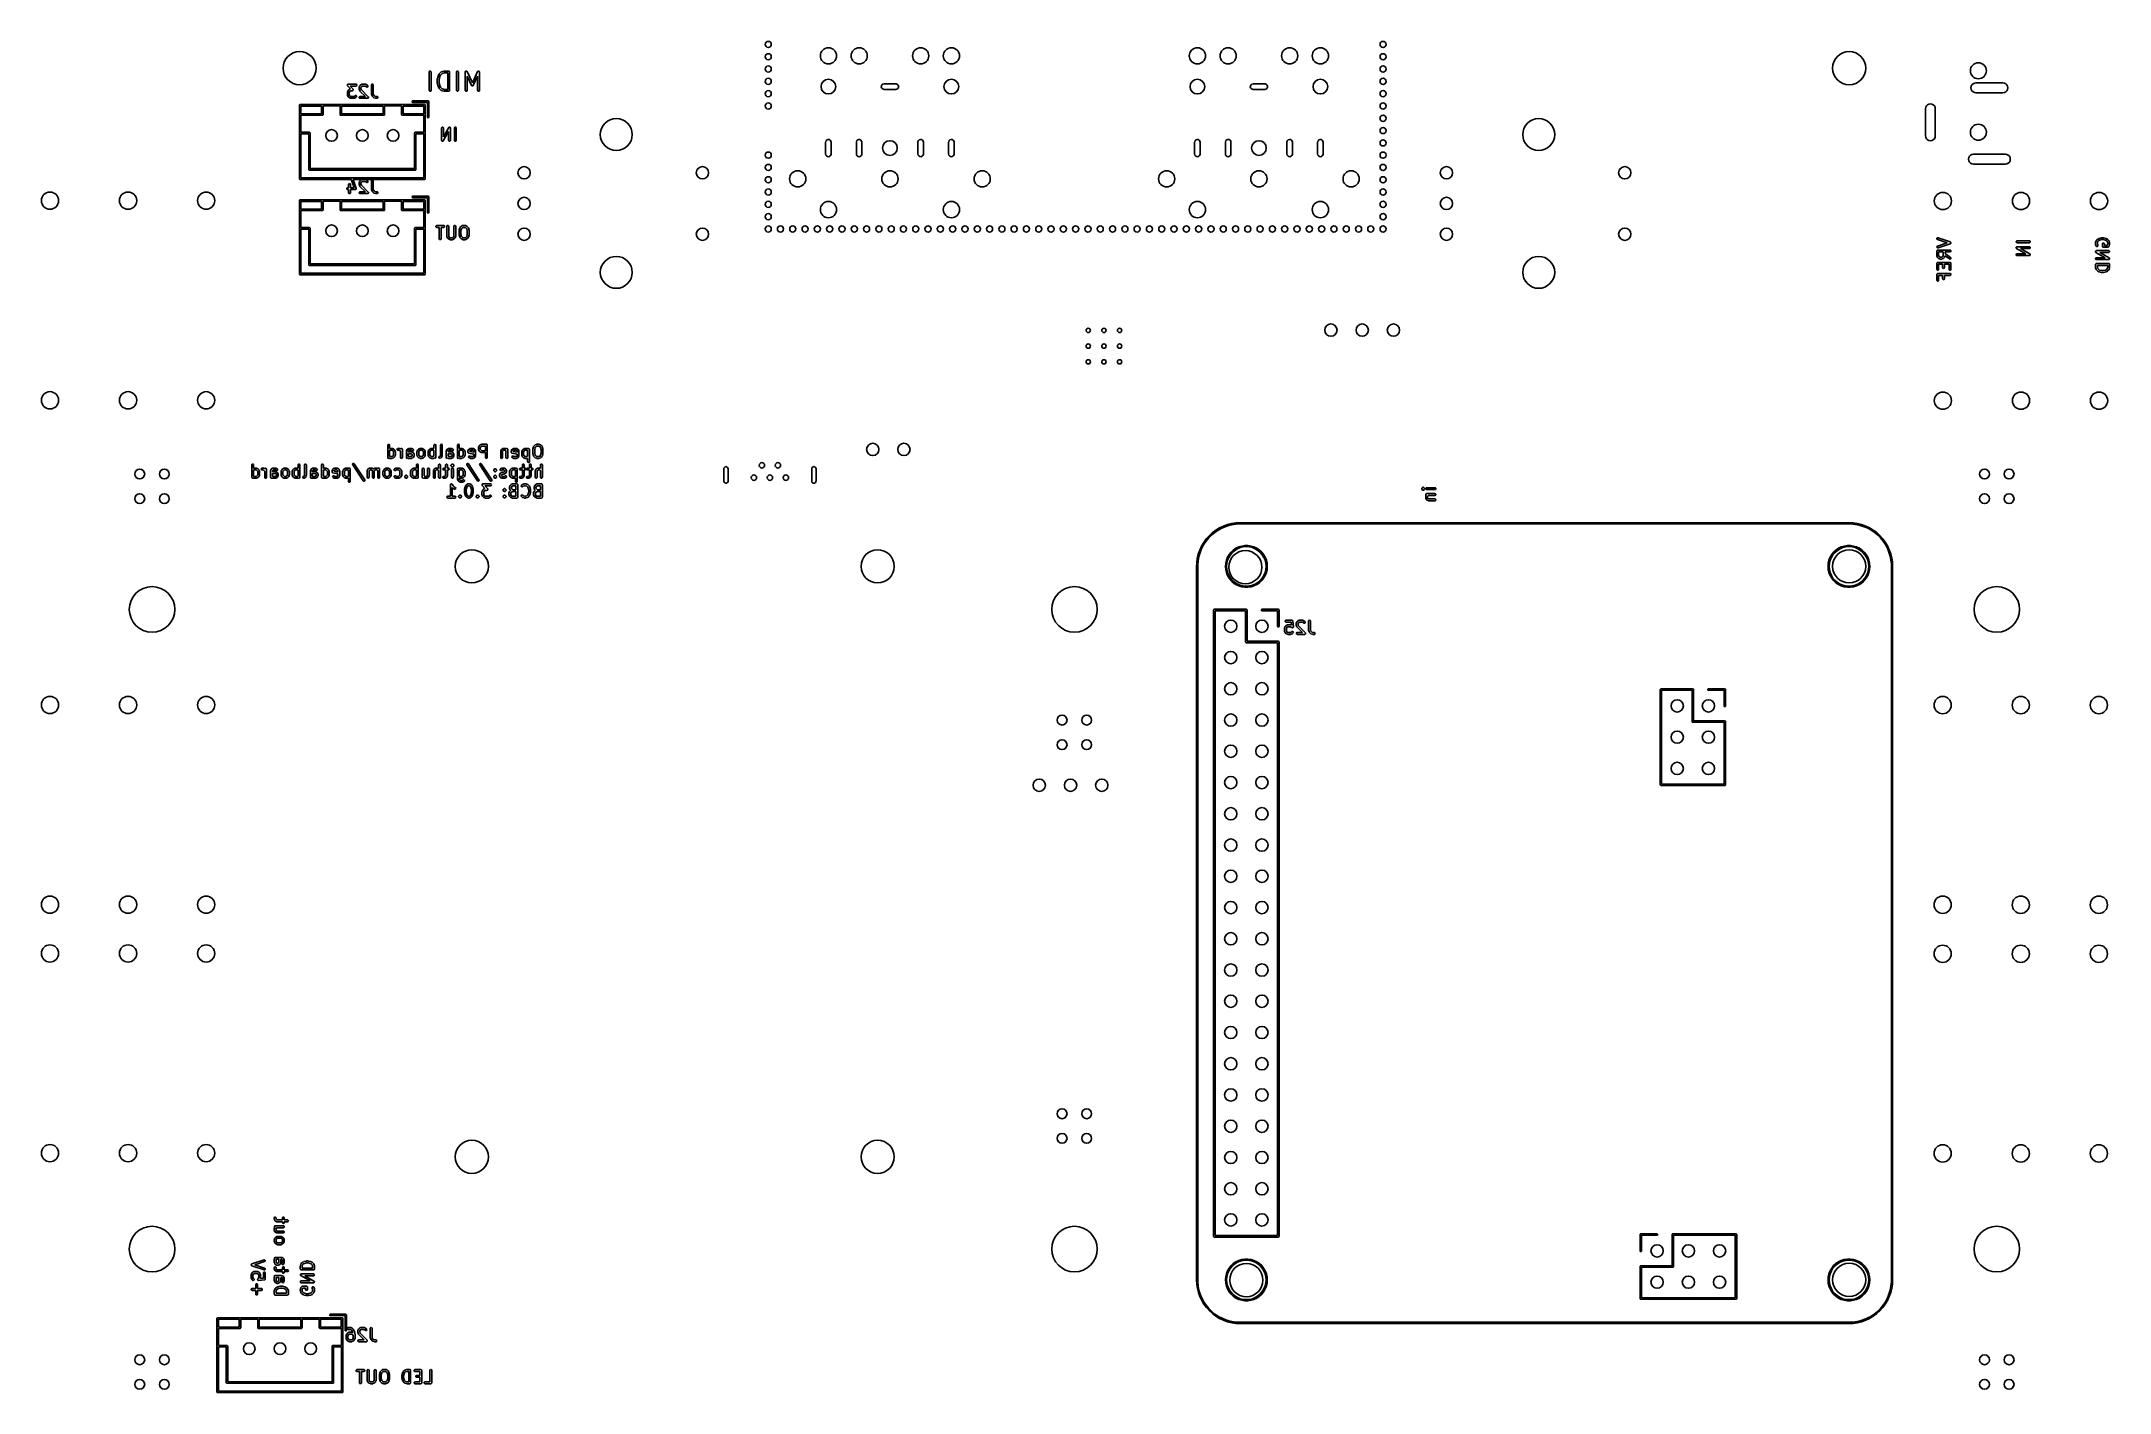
# Model space of a CAD drawing. Extents: x 0.83 to 7.45, y -5.14 to -0.82.
import ezdxf

# ---------------------------------------------------------------- set-up
doc = ezdxf.new("R2010")
doc.units = 0
doc.header["$MEASUREMENT"] = 0
doc.layers.add('BLACK', color=7, linetype='CONTINUOUS')

msp = doc.modelspace()

# ---------------------------------------------------------------- linework, layer by layer
at = {"layer": 'BLACK', "linetype": 'CONTINUOUS'}
for p, q in [((2.06853, -0.917663), (2.06871, -0.916653)), ((2.06853, -0.976718), (2.06853, -0.917663)), ((2.06871, -0.916653), (2.07, -0.915105)), ((2.07, -0.915105), (2.07199, -0.914755)), ((2.07199, -0.914755), (2.07374, -0.915765)), ((2.07374, -0.915765), (2.07443, -0.917663)), ((2.07443, -0.917663), (2.07443, -0.976718)), ((2.09696, -0.930403), (2.09977, -0.924778)), ((2.09977, -0.924778), (2.1003, -0.924069)), ((2.1003, -0.924069), (2.10033, -0.924011)), ((2.10033, -0.924011), (2.10595, -0.918387)), ((2.10963, -0.923055), (2.10484, -0.927848)), ((2.10595, -0.918387), (2.10679, -0.917799)), ((2.10679, -0.917799), (2.10697, -0.917783)), ((2.10697, -0.917783), (2.1071, -0.917673)), ((2.1071, -0.917673), (2.11554, -0.914861)), ((2.11695, -0.920615), (2.10963, -0.923055)), ((2.11554, -0.914861), (2.11641, -0.914732)), ((2.11641, -0.914732), (2.11647, -0.91471)), ((2.11647, -0.91471), (2.13054, -0.91471)), ((2.12758, -0.920615), (2.11695, -0.920615)), ((2.12758, -0.973765), (2.12758, -0.920615)), ((2.13054, -0.91471), (2.13092, -0.914777)), ((2.13092, -0.914777), (2.13105, -0.914755)), ((2.13105, -0.914755), (2.13116, -0.91482)), ((2.13116, -0.91482), (2.13155, -0.914888)), ((2.13155, -0.914888), (2.13213, -0.915381)), ((2.13213, -0.915381), (2.1328, -0.915765)), ((2.1328, -0.915765), (2.13289, -0.916015)), ((2.13289, -0.916015), (2.13309, -0.916186)), ((2.13309, -0.916186), (2.13323, -0.916942)), ((2.13323, -0.916942), (2.13349, -0.917663)), ((2.13349, -0.917663), (2.13349, -0.976718)), ((2.1557, -0.917663), (2.15588, -0.916653)), ((2.1557, -0.976718), (2.1557, -0.917663)), ((2.15588, -0.916653), (2.15718, -0.915105)), ((2.15718, -0.915105), (2.15917, -0.914755)), ((2.15917, -0.914755), (2.16092, -0.915765)), ((2.16092, -0.915765), (2.16161, -0.917663)), ((2.16161, -0.917663), (2.16161, -0.976718)), ((2.18383, -0.917663), (2.184, -0.916653)), ((2.18383, -0.976718), (2.18383, -0.917663)), ((2.184, -0.916653), (2.18426, -0.91635)), ((2.18426, -0.91635), (2.18436, -0.91597)), ((2.18436, -0.91597), (2.18489, -0.915599)), ((2.18489, -0.915599), (2.1853, -0.915105)), ((2.1853, -0.915105), (2.18569, -0.915037)), ((2.18569, -0.915037), (2.18601, -0.914811)), ((2.18601, -0.914811), (2.18666, -0.914867)), ((2.18666, -0.914867), (2.18729, -0.914755)), ((2.18729, -0.914755), (2.18763, -0.914952)), ((2.18763, -0.914952), (2.18803, -0.914986)), ((2.18803, -0.914986), (2.18848, -0.915442)), ((2.18848, -0.915442), (2.18904, -0.915765)), ((2.18904, -0.915765), (2.18918, -0.916135)), ((2.18918, -0.916135), (2.18945, -0.916414)), ((2.18945, -0.916414), (2.20646, -0.952862)), ((2.20646, -0.952862), (2.22347, -0.916414)), ((2.22347, -0.916414), (2.22406, -0.915574)), ((2.22406, -0.915574), (2.22442, -0.915407)), ((2.22442, -0.915407), (2.22467, -0.915105)), ((2.22467, -0.915105), (2.22531, -0.914993)), ((2.22531, -0.914993), (2.22589, -0.914721)), ((2.22589, -0.914721), (2.22627, -0.914823)), ((2.22627, -0.914823), (2.22666, -0.914755)), ((2.22666, -0.914755), (2.22722, -0.915077)), ((2.22722, -0.915077), (2.22784, -0.915244)), ((2.22784, -0.915244), (2.22807, -0.915567)), ((2.22807, -0.915567), (2.22841, -0.915765)), ((2.22841, -0.915765), (2.22863, -0.916371)), ((2.22863, -0.916371), (2.229, -0.916899)), ((2.229, -0.916899), (2.22897, -0.917292)), ((2.22897, -0.917292), (2.2291, -0.917663)), ((2.2291, -0.917663), (2.2291, -0.976718)), ((1.80638, -0.982333), (1.80656, -0.981323)), ((1.80638, -0.991706), (1.80638, -0.982333)), ((1.80644, -0.991872), (1.80638, -0.991706)), ((1.8064, -0.992044), (1.80644, -0.991872)), ((1.8067, -0.993027), (1.8064, -0.992044)), ((1.80643, -0.959323), (1.80655, -0.959119)), ((1.80657, -0.960107), (1.80643, -0.959323)), ((1.80654, -0.958883), (1.80704, -0.958263)), ((1.80655, -0.959119), (1.80654, -0.958883)), ((1.80656, -0.981323), (1.80668, -0.981187)), ((1.80658, -0.960902), (1.80657, -0.960107)), ((1.80676, -0.961191), (1.80658, -0.960902)), ((1.80668, -0.981187), (1.8067, -0.981012)), ((1.8067, -0.981012), (1.80857, -0.977263)), ((1.80857, -0.996776), (1.8067, -0.993027)), ((1.80678, -0.961312), (1.80676, -0.961191)), ((1.80688, -0.9614), (1.80678, -0.961312)), ((1.80711, -0.96178), (1.80688, -0.9614)), ((1.80704, -0.958263), (1.80744, -0.957573)), ((1.81608, -0.972025), (1.80711, -0.96178)), ((1.80744, -0.957573), (1.80766, -0.957493)), ((1.80766, -0.957493), (1.80781, -0.957309)), ((1.80781, -0.957309), (1.80859, -0.957155)), ((1.80857, -0.977263), (1.8091, -0.976553)), ((1.80859, -0.957155), (1.80934, -0.956883)), ((1.8091, -0.976553), (1.80912, -0.976495)), ((1.80912, -0.976495), (1.811, -0.97462)), ((1.80934, -0.956883), (1.83371, -0.956883)), ((1.811, -0.97462), (1.81172, -0.974114)), ((1.81172, -0.974114), (1.81177, -0.974067)), ((1.81177, -0.974067), (1.81551, -0.972192)), ((1.81364, -0.980332), (1.81229, -0.98303)), ((1.81229, -0.98303), (1.81229, -0.991009)), ((1.81229, -0.991009), (1.81364, -0.993707)), ((1.81483, -0.979135), (1.81364, -0.980332)), ((1.81753, -0.977786), (1.81483, -0.979135)), ((1.81551, -0.972192), (1.81608, -0.972025)), ((1.83371, -0.962788), (1.81584, -0.962788)), ((1.81584, -0.962788), (1.82468, -0.972889)), ((1.82246, -0.977786), (1.81753, -0.977786)), ((1.82321, -0.977514), (1.82246, -0.977786)), ((1.82399, -0.97736), (1.82321, -0.977514)), ((1.82414, -0.977176), (1.82399, -0.97736)), ((1.82436, -0.977095), (1.82414, -0.977176)), ((1.82476, -0.976406), (1.82436, -0.977095)), ((1.82468, -0.972889), (1.82491, -0.973269)), ((1.82525, -0.975786), (1.82476, -0.976406)), ((1.82491, -0.973269), (1.82502, -0.973357)), ((1.82502, -0.973357), (1.82504, -0.973478)), ((1.82504, -0.973478), (1.82521, -0.973766)), ((1.82521, -0.973766), (1.82523, -0.974562)), ((1.82523, -0.974562), (1.82537, -0.975346)), ((1.82537, -0.975346), (1.82525, -0.97555)), ((1.82525, -0.97555), (1.82525, -0.975786)), ((1.83162, -0.993368), (1.83246, -0.99278)), ((1.83246, -0.99278), (1.83447, -0.992604)), ((1.83371, -0.956883), (1.83472, -0.957061)), ((1.83561, -0.962097), (1.83371, -0.962788)), ((1.83447, -0.992604), (1.83613, -0.993762)), ((1.83472, -0.957061), (1.83627, -0.958359)), ((1.83662, -0.960348), (1.83561, -0.962097)), ((1.83627, -0.958359), (1.83662, -0.960348)), ((1.84388, -0.967334), (1.84406, -0.966325)), ((1.84388, -0.971084), (1.84388, -0.967334)), ((1.8439, -0.971145), (1.84388, -0.971084)), ((1.84403, -0.972018), (1.8439, -0.971145)), ((1.84591, -0.977642), (1.84403, -0.972018)), ((1.84406, -0.966325), (1.84417, -0.966189)), ((1.84417, -0.966189), (1.84419, -0.966014)), ((1.84419, -0.966014), (1.84607, -0.962264)), ((1.84601, -0.97778), (1.84591, -0.977642)), ((1.84603, -0.977956), (1.84601, -0.97778)), ((1.84662, -0.978796), (1.84603, -0.977956)), ((1.84607, -0.962264), (1.84659, -0.961555)), ((1.84659, -0.961555), (1.84662, -0.961497)), ((1.84662, -0.961497), (1.84849, -0.959622)), ((1.86407, -0.996253), (1.84662, -0.978796)), ((1.84849, -0.959622), (1.84922, -0.959116)), ((1.84922, -0.959116), (1.84926, -0.959069)), ((1.84926, -0.959069), (1.85301, -0.957194)), ((1.85113, -0.965334), (1.84978, -0.968031)), ((1.84978, -0.968031), (1.84978, -0.970605)), ((1.84978, -0.970605), (1.85129, -0.975113)), ((1.85233, -0.964137), (1.85113, -0.965334)), ((1.85129, -0.975113), (1.87329, -0.997118)), ((1.85503, -0.962788), (1.85233, -0.964137)), ((1.85301, -0.957194), (1.85399, -0.956902)), ((1.85399, -0.956902), (1.85416, -0.956943)), ((1.85416, -0.956943), (1.85433, -0.956883)), ((1.85433, -0.956883), (1.8637, -0.956883)), ((1.86301, -0.962788), (1.85503, -0.962788)), ((1.8657, -0.964137), (1.86301, -0.962788)), ((1.8637, -0.956883), (1.86471, -0.957061)), ((1.86471, -0.957061), (1.86485, -0.957174)), ((1.86485, -0.957174), (1.86502, -0.957194)), ((1.86502, -0.957194), (1.86877, -0.959069)), ((1.86724, -0.965673), (1.8657, -0.964137)), ((1.86907, -0.966526), (1.86724, -0.965673)), ((1.86877, -0.959069), (1.86948, -0.959595)), ((1.87102, -0.966004), (1.86907, -0.966526)), ((1.86948, -0.959595), (1.86954, -0.959622)), ((1.86954, -0.959622), (1.87142, -0.961497)), ((1.87218, -0.964349), (1.87102, -0.966004)), ((1.87142, -0.961497), (1.872, -0.962337)), ((1.872, -0.962337), (1.87218, -0.964349)), ((1.88325, -0.959835), (1.88343, -0.958825)), ((1.88325, -0.987957), (1.88325, -0.959835)), ((1.88327, -0.988017), (1.88325, -0.987957)), ((1.8834, -0.988891), (1.88327, -0.988017)), ((1.88528, -0.994515), (1.8834, -0.988891)), ((1.88343, -0.958825), (1.88473, -0.957278)), ((1.88473, -0.957278), (1.88671, -0.956927)), ((1.88671, -0.956927), (1.88846, -0.957937)), ((1.88846, -0.957937), (1.88915, -0.959835)), ((1.88915, -0.959835), (1.88915, -0.987478)), ((1.88915, -0.987478), (1.89066, -0.991986)), ((1.89066, -0.991986), (1.89342, -0.99475)), ((2.06922, -0.978616), (2.06853, -0.976718)), ((2.07097, -0.979626), (2.06922, -0.978616)), ((2.07296, -0.979275), (2.07097, -0.979626)), ((2.07426, -0.977728), (2.07296, -0.979275)), ((2.07443, -0.976718), (2.07426, -0.977728)), ((2.09384, -0.942972), (2.09394, -0.942391)), ((2.09384, -0.951408), (2.09384, -0.942972)), ((2.09388, -0.951537), (2.09384, -0.951408)), ((2.09393, -0.952124), (2.09388, -0.951537)), ((2.09393, -0.942256), (2.09674, -0.931007)), ((2.09394, -0.942391), (2.09393, -0.942256)), ((2.09674, -0.963373), (2.09393, -0.952124)), ((2.09674, -0.931007), (2.09694, -0.930542)), ((2.09682, -0.963489), (2.09674, -0.963373)), ((2.09696, -0.963977), (2.09682, -0.963489)), ((2.09694, -0.930542), (2.09696, -0.930403)), ((2.09977, -0.969602), (2.09696, -0.963977)), ((2.10239, -0.932754), (2.09974, -0.943335)), ((2.09974, -0.943335), (2.09974, -0.951045)), ((2.09974, -0.951045), (2.10239, -0.961626)), ((2.09982, -0.969646), (2.09977, -0.969602)), ((2.10033, -0.970369), (2.09982, -0.969646)), ((2.10595, -0.975993), (2.10033, -0.970369)), ((2.10484, -0.927848), (2.10239, -0.932754)), ((2.10239, -0.961626), (2.10484, -0.966532)), ((2.10484, -0.966532), (2.10963, -0.971325)), ((2.10611, -0.976068), (2.10595, -0.975993)), ((2.1062, -0.976218), (2.10611, -0.976068)), ((2.1071, -0.976707), (2.1062, -0.976218)), ((2.11554, -0.979519), (2.1071, -0.976707)), ((2.10963, -0.971325), (2.11695, -0.973765)), ((2.11561, -0.979517), (2.11554, -0.979519)), ((2.11647, -0.97967), (2.11561, -0.979517)), ((2.13054, -0.97967), (2.11647, -0.97967)), ((2.11695, -0.973765), (2.12758, -0.973765)), ((2.13126, -0.979408), (2.13054, -0.97967)), ((2.13201, -0.979275), (2.13126, -0.979408)), ((2.13218, -0.979071), (2.13201, -0.979275)), ((2.13243, -0.97898), (2.13218, -0.979071)), ((2.13282, -0.978315), (2.13243, -0.97898)), ((2.13331, -0.977728), (2.13282, -0.978315)), ((2.13338, -0.977344), (2.13331, -0.977728)), ((2.13344, -0.97723), (2.13338, -0.977344)), ((2.13349, -0.976718), (2.13342, -0.977101)), ((2.13342, -0.977101), (2.13344, -0.97723)), ((2.1564, -0.978616), (2.1557, -0.976718)), ((2.15814, -0.979626), (2.1564, -0.978616)), ((2.16013, -0.979275), (2.15814, -0.979626)), ((2.16143, -0.977728), (2.16013, -0.979275)), ((2.16161, -0.976718), (2.16143, -0.977728)), ((2.18452, -0.978616), (2.18383, -0.976718)), ((2.18627, -0.979626), (2.18452, -0.978616)), ((2.18825, -0.979275), (2.18627, -0.979626)), ((2.18955, -0.977728), (2.18825, -0.979275)), ((2.18973, -0.976718), (2.18955, -0.977728)), ((2.20379, -0.961093), (2.18973, -0.930972)), ((2.18973, -0.930972), (2.18973, -0.976718)), ((2.20433, -0.961635), (2.20379, -0.961093)), ((2.20477, -0.962263), (2.20433, -0.961635)), ((2.20503, -0.962332), (2.20477, -0.962263)), ((2.20522, -0.962521), (2.20503, -0.962332)), ((2.20598, -0.962588), (2.20522, -0.962521)), ((2.20672, -0.962786), (2.20598, -0.962588)), ((2.20696, -0.962674), (2.20672, -0.962786)), ((2.20723, -0.962697), (2.20696, -0.962674)), ((2.20786, -0.962257), (2.20723, -0.962697)), ((2.20855, -0.961933), (2.20786, -0.962257)), ((2.20878, -0.961613), (2.20855, -0.961933)), ((2.20888, -0.961538), (2.20878, -0.961613)), ((2.20892, -0.961411), (2.20888, -0.961538)), ((2.20914, -0.961093), (2.20892, -0.961411)), ((2.2232, -0.930972), (2.20914, -0.961093)), ((2.2232, -0.976718), (2.2232, -0.930972)), ((2.22389, -0.978616), (2.2232, -0.976718)), ((2.22564, -0.979626), (2.22389, -0.978616)), ((2.22762, -0.979275), (2.22564, -0.979626)), ((2.22892, -0.977728), (2.22762, -0.979275)), ((2.2291, -0.976718), (2.22892, -0.977728)), ((3.51558, -0.965493), (3.51597, -0.96183)), ((3.51672, -0.968996), (3.51558, -0.965493)), ((3.51597, -0.96183), (3.51781, -0.95864)), ((3.51918, -0.971733), (3.51672, -0.968996)), ((3.51781, -0.95864), (3.52079, -0.956474)), ((3.52255, -0.973232), (3.51918, -0.971733)), ((3.52079, -0.956474), (3.52439, -0.955709)), ((3.52439, -0.973425), (3.52255, -0.973232)), ((3.52439, -0.955709), (3.56179, -0.955709)), ((3.56179, -0.973425), (3.52439, -0.973425)), ((3.56179, -0.955709), (3.56363, -0.955902)), ((3.56539, -0.972659), (3.56179, -0.973425)), ((3.56363, -0.955902), (3.567, -0.9574)), ((3.56837, -0.970494), (3.56539, -0.972659)), ((3.567, -0.9574), (3.56946, -0.960138)), ((3.57022, -0.967304), (3.56837, -0.970494)), ((3.56946, -0.960138), (3.5706, -0.963641)), ((3.5706, -0.963641), (3.57022, -0.967304)), ((4.6969, -0.965493), (4.69728, -0.96183)), ((4.69804, -0.968996), (4.6969, -0.965493)), ((4.69728, -0.96183), (4.69913, -0.95864)), ((4.7005, -0.971733), (4.69804, -0.968996)), ((4.69913, -0.95864), (4.70211, -0.956474)), ((4.70387, -0.973232), (4.7005, -0.971733)), ((4.70211, -0.956474), (4.70571, -0.955709)), ((4.70571, -0.973425), (4.70387, -0.973232)), ((4.70571, -0.955709), (4.74311, -0.955709)), ((4.74311, -0.973425), (4.70571, -0.973425)), ((4.74311, -0.955709), (4.74495, -0.955902)), ((4.74671, -0.972659), (4.74311, -0.973425)), ((4.74495, -0.955902), (4.74832, -0.9574)), ((4.74969, -0.970494), (4.74671, -0.972659)), ((4.74832, -0.9574), (4.75078, -0.960138)), ((4.75153, -0.967304), (4.74969, -0.970494)), ((4.75078, -0.960138), (4.75192, -0.963641)), ((4.75192, -0.963641), (4.75153, -0.967304)), ((7.00394, -0.968504), (7.00471, -0.963638)), ((7.00471, -0.97337), (7.00394, -0.968504)), ((7.00471, -0.963638), (7.00694, -0.959247)), ((7.00694, -0.97776), (7.00471, -0.97337)), ((7.00694, -0.959247), (7.01043, -0.955764)), ((7.01043, -0.981244), (7.00694, -0.97776)), ((7.01043, -0.955764), (7.01482, -0.953527)), ((7.01482, -0.983481), (7.01043, -0.981244)), ((7.01482, -0.953527), (7.01969, -0.952756)), ((7.01969, -0.984252), (7.01482, -0.983481)), ((7.01969, -0.952756), (7.1063, -0.952756)), ((7.1063, -0.984252), (7.01969, -0.984252)), ((7.1063, -0.952756), (7.11117, -0.953527)), ((7.11117, -0.983481), (7.1063, -0.984252)), ((7.11117, -0.953527), (7.11556, -0.955764)), ((7.11556, -0.981244), (7.11117, -0.983481)), ((7.11556, -0.955764), (7.11904, -0.959247)), ((7.11904, -0.97776), (7.11556, -0.981244)), ((7.11904, -0.959247), (7.12128, -0.963638)), ((7.12128, -0.97337), (7.11904, -0.97776)), ((7.12128, -0.963638), (7.12205, -0.968504)), ((7.12205, -0.968504), (7.12128, -0.97337)), ((1.65276, -1.02421), (1.65345, -1.02254)), ((1.65276, -1.25925), (1.65276, -1.02421)), ((1.65345, -1.02254), (1.65512, -1.02185)), ((1.65512, -1.02185), (2.05354, -1.02185)), ((1.72638, -1.0565), (1.65748, -1.0565)), ((1.65748, -1.0565), (1.65748, -1.11083)), ((1.65787, -1.02697), (1.65787, -1.05177)), ((1.72402, -1.02697), (1.65787, -1.02697)), ((1.65787, -1.05177), (1.72402, -1.05177)), ((1.72402, -1.05177), (1.72402, -1.02697)), ((1.72805, -1.0558), (1.72638, -1.0565)), ((1.72874, -1.05413), (1.72805, -1.0558)), ((1.78307, -1.02657), (1.72874, -1.02657)), ((1.72874, -1.02657), (1.72874, -1.05413)), ((1.78307, -1.05413), (1.78307, -1.02657)), ((1.78376, -1.0558), (1.78307, -1.05413)), ((1.78543, -1.0565), (1.78376, -1.0558)), ((1.92323, -1.0565), (1.78543, -1.0565)), ((1.7878, -1.02697), (1.7878, -1.05177)), ((1.92087, -1.02697), (1.7878, -1.02697)), ((1.7878, -1.05177), (1.92087, -1.05177)), ((1.80862, -0.996821), (1.80857, -0.996776)), ((1.80912, -0.997544), (1.80862, -0.996821)), ((1.811, -0.999419), (1.80912, -0.997544)), ((1.81106, -0.999446), (1.811, -0.999419)), ((1.81177, -0.999972), (1.81106, -0.999446)), ((1.81551, -1.00185), (1.81177, -0.999972)), ((1.81364, -0.993707), (1.81483, -0.994904)), ((1.81483, -0.994904), (1.81753, -0.996253)), ((1.81569, -1.00187), (1.81551, -1.00185)), ((1.81583, -1.00198), (1.81569, -1.00187)), ((1.81684, -1.00216), (1.81583, -1.00198)), ((1.82808, -1.00216), (1.81684, -1.00216)), ((1.81753, -0.996253), (1.82739, -0.996253)), ((1.82739, -0.996253), (1.83008, -0.994904)), ((1.82825, -1.0021), (1.82808, -1.00216)), ((1.82842, -1.00214), (1.82825, -1.0021)), ((1.8294, -1.00185), (1.82842, -1.00214)), ((1.83315, -0.999972), (1.8294, -1.00185)), ((1.83008, -0.994904), (1.83162, -0.993368)), ((1.8332, -0.999925), (1.83315, -0.999972)), ((1.83392, -0.999419), (1.8332, -0.999925)), ((1.8358, -0.997544), (1.83392, -0.999419)), ((1.83665, -0.995713), (1.8358, -0.997544)), ((1.83613, -0.993762), (1.83665, -0.995713)), ((1.84392, -0.998693), (1.84493, -0.996944)), ((1.84427, -1.00068), (1.84392, -0.998693)), ((1.84582, -1.00198), (1.84427, -1.00068)), ((1.84493, -0.996944), (1.84683, -0.996253)), ((1.84683, -1.00216), (1.84582, -1.00198)), ((1.84683, -0.996253), (1.86407, -0.996253)), ((1.8712, -1.00216), (1.84683, -1.00216)), ((1.87204, -1.00185), (1.8712, -1.00216)), ((1.8729, -1.00162), (1.87204, -1.00185)), ((1.87297, -1.00151), (1.8729, -1.00162)), ((1.8731, -1.00147), (1.87297, -1.00151)), ((1.87355, -1.0007), (1.8731, -1.00147)), ((1.87329, -0.997118), (1.87366, -0.997646)), ((1.87406, -0.99997), (1.87355, -1.0007)), ((1.87366, -0.997646), (1.87376, -0.997729)), ((1.87376, -0.997729), (1.87377, -0.997807)), ((1.87377, -0.997807), (1.87388, -0.997958)), ((1.87388, -0.997958), (1.87396, -0.998843)), ((1.87396, -0.998843), (1.87411, -0.999718)), ((1.87411, -0.999718), (1.87404, -0.999835)), ((1.87404, -0.999835), (1.87406, -0.99997)), ((1.88538, -0.994653), (1.88528, -0.994515)), ((1.8854, -0.994829), (1.88538, -0.994653)), ((1.88599, -0.995669), (1.8854, -0.994829)), ((1.88974, -0.999419), (1.88599, -0.995669)), ((1.8899, -0.999493), (1.88974, -0.999419)), ((1.88999, -0.999644), (1.8899, -0.999493)), ((1.89089, -1.00013), (1.88999, -0.999644)), ((1.89652, -1.00201), (1.89089, -1.00013)), ((1.89342, -0.99475), (1.89793, -0.996253)), ((1.89658, -1.002), (1.89652, -1.00201)), ((1.89745, -1.00216), (1.89658, -1.002)), ((1.9012, -1.00216), (1.89745, -1.00216)), ((1.89793, -0.996253), (1.9012, -0.996253)), ((1.9012, -0.996253), (1.90221, -0.996431)), ((1.9031, -1.00147), (1.9012, -1.00216)), ((1.90221, -0.996431), (1.90376, -0.997729)), ((1.90411, -0.999718), (1.9031, -1.00147)), ((1.90376, -0.997729), (1.90411, -0.999718)), ((1.92087, -1.05177), (1.92087, -1.02697)), ((1.9249, -1.0558), (1.92323, -1.0565)), ((1.92559, -1.05413), (1.9249, -1.0558)), ((1.92559, -1.02657), (1.92559, -1.05413)), ((1.97992, -1.02657), (1.92559, -1.02657)), ((1.97992, -1.05413), (1.97992, -1.02657)), ((1.98061, -1.0558), (1.97992, -1.05413)), ((1.98228, -1.0565), (1.98061, -1.0558)), ((2.05118, -1.0565), (1.98228, -1.0565)), ((1.98465, -1.02697), (1.98465, -1.05177)), ((2.05079, -1.02697), (1.98465, -1.02697)), ((1.98465, -1.05177), (2.05079, -1.05177)), ((2.01339, -1.0128), (2.01408, -1.01112)), ((2.01408, -1.01447), (2.01339, -1.0128)), ((2.01408, -1.01112), (2.01575, -1.01043)), ((2.01575, -1.01516), (2.01408, -1.01447)), ((2.01575, -1.01043), (2.06496, -1.01043)), ((2.0626, -1.01516), (2.01575, -1.01516)), ((2.05079, -1.05177), (2.05079, -1.02697)), ((2.05118, -1.11083), (2.05118, -1.0565)), ((2.05354, -1.02185), (2.05521, -1.02254)), ((2.05521, -1.02254), (2.05591, -1.02421)), ((2.05591, -1.02421), (2.05591, -1.25925)), ((2.0626, -1.06201), (2.0626, -1.01516)), ((2.06496, -1.01043), (2.06663, -1.01112)), ((2.06663, -1.01112), (2.06732, -1.0128)), ((2.06732, -1.0128), (2.06732, -1.06201)), ((6.85827, -1.03543), (6.85904, -1.03057)), ((6.85827, -1.12205), (6.85827, -1.03543)), ((6.85904, -1.03057), (6.86128, -1.02618)), ((6.86128, -1.02618), (6.86476, -1.02269)), ((6.86476, -1.02269), (6.86915, -1.02046)), ((6.86915, -1.02046), (6.87402, -1.01969)), ((6.87402, -1.01969), (6.87888, -1.02046)), ((6.87888, -1.02046), (6.88327, -1.02269)), ((6.88327, -1.02269), (6.88676, -1.02618)), ((6.88676, -1.02618), (6.88899, -1.03057)), ((6.88899, -1.03057), (6.88976, -1.03543)), ((6.88976, -1.03543), (6.88976, -1.12205)), ((1.65748, -1.11083), (1.68504, -1.11083)), ((1.65748, -1.11555), (1.65748, -1.25689)), ((1.68268, -1.11555), (1.65748, -1.11555)), ((1.68268, -1.22933), (1.68268, -1.11555)), ((1.68504, -1.11083), (1.68671, -1.11152)), ((1.68671, -1.11152), (1.6874, -1.11319)), ((1.6874, -1.11319), (1.6874, -1.22697)), ((2.02126, -1.11319), (2.02195, -1.11152)), ((2.02126, -1.22697), (2.02126, -1.11319)), ((2.02195, -1.11152), (2.02362, -1.11083)), ((2.02362, -1.11083), (2.05118, -1.11083)), ((2.05118, -1.11555), (2.02598, -1.11555)), ((2.02598, -1.11555), (2.02598, -1.22933)), ((2.05118, -1.25689), (2.05118, -1.11555)), ((2.06329, -1.06368), (2.0626, -1.06201)), ((2.06496, -1.06437), (2.06329, -1.06368)), ((2.06663, -1.06368), (2.06496, -1.06437)), ((2.06732, -1.06201), (2.06663, -1.06368)), ((2.1079, -1.09724), (2.10808, -1.09623)), ((2.1079, -1.13661), (2.1079, -1.09724)), ((2.10808, -1.09623), (2.10937, -1.09468)), ((2.10937, -1.09468), (2.11136, -1.09433)), ((2.11136, -1.09433), (2.11311, -1.09534)), ((2.11311, -1.09534), (2.1138, -1.09724)), ((2.13039, -1.10836), (2.11341, -1.13807)), ((2.1138, -1.12549), (2.13078, -1.09577)), ((2.1138, -1.09724), (2.1138, -1.12549)), ((2.13039, -1.13661), (2.13039, -1.10836)), ((2.13078, -1.09577), (2.13144, -1.09498)), ((2.13144, -1.09498), (2.1317, -1.09489)), ((2.1317, -1.09489), (2.13187, -1.09468)), ((2.13187, -1.09468), (2.13262, -1.09455)), ((2.13262, -1.09455), (2.13333, -1.09428)), ((2.13333, -1.09428), (2.13359, -1.09438)), ((2.13359, -1.09438), (2.13386, -1.09433)), ((2.13386, -1.09433), (2.13452, -1.09471)), ((2.13452, -1.09471), (2.13524, -1.09497)), ((2.13524, -1.09497), (2.13537, -1.0952)), ((2.13537, -1.0952), (2.13561, -1.09534)), ((2.13561, -1.09534), (2.13587, -1.09605)), ((2.13587, -1.09605), (2.13625, -1.09671)), ((2.13625, -1.09671), (2.13621, -1.09698)), ((2.13621, -1.09698), (2.1363, -1.09724)), ((2.1363, -1.09724), (2.1363, -1.13661)), ((2.14914, -1.09724), (2.14932, -1.09623)), ((2.14914, -1.13661), (2.14914, -1.09724)), ((2.14932, -1.09623), (2.15062, -1.09468)), ((2.15062, -1.09468), (2.15261, -1.09433)), ((2.15261, -1.09433), (2.15436, -1.09534)), ((2.15436, -1.09534), (2.15505, -1.09724)), ((2.15505, -1.09724), (2.15505, -1.13661)), ((6.85904, -1.12691), (6.85827, -1.12205)), ((6.88976, -1.12205), (6.88899, -1.12691)), ((2.10799, -1.13686), (2.1079, -1.13661)), ((2.10794, -1.13713), (2.10799, -1.13686)), ((2.10833, -1.13779), (2.10794, -1.13713)), ((2.10859, -1.13851), (2.10833, -1.13779)), ((2.10882, -1.13864), (2.10859, -1.13851)), ((2.10896, -1.13888), (2.10882, -1.13864)), ((2.10968, -1.13913), (2.10896, -1.13888)), ((2.11034, -1.13951), (2.10968, -1.13913)), ((2.11061, -1.13947), (2.11034, -1.13951)), ((2.11086, -1.13956), (2.11061, -1.13947)), ((2.11158, -1.1393), (2.11086, -1.13956)), ((2.11233, -1.13916), (2.11158, -1.1393)), ((2.1125, -1.13896), (2.11233, -1.13916)), ((2.11276, -1.13886), (2.1125, -1.13896)), ((2.11341, -1.13807), (2.11276, -1.13886)), ((2.13109, -1.13851), (2.13039, -1.13661)), ((2.13283, -1.13951), (2.13109, -1.13851)), ((2.13482, -1.13916), (2.13283, -1.13951)), ((2.13612, -1.13762), (2.13482, -1.13916)), ((2.1363, -1.13661), (2.13612, -1.13762)), ((2.14983, -1.13851), (2.14914, -1.13661)), ((2.15158, -1.13951), (2.14983, -1.13851)), ((2.15357, -1.13916), (2.15158, -1.13951)), ((2.15487, -1.13762), (2.15357, -1.13916)), ((2.15505, -1.13661), (2.15487, -1.13762)), ((3.33738, -1.14272), (3.33758, -1.14087)), ((3.33738, -1.18012), (3.33738, -1.14272)), ((3.33815, -1.18372), (3.33738, -1.18012)), ((3.33758, -1.14087), (3.33907, -1.13751)), ((3.34031, -1.1867), (3.33815, -1.18372)), ((3.33907, -1.13751), (3.34181, -1.13505)), ((3.3435, -1.18854), (3.34031, -1.1867)), ((3.34181, -1.13505), (3.34531, -1.13391)), ((3.34717, -1.18893), (3.3435, -1.18854)), ((3.34531, -1.13391), (3.34898, -1.13429)), ((3.35067, -1.18779), (3.34717, -1.18893)), ((3.34898, -1.13429), (3.35217, -1.13613)), ((3.35341, -1.18532), (3.35067, -1.18779)), ((3.35217, -1.13613), (3.35433, -1.13911)), ((3.3549, -1.18196), (3.35341, -1.18532)), ((3.35433, -1.13911), (3.3551, -1.14272)), ((3.3551, -1.18012), (3.3549, -1.18196)), ((3.3551, -1.14272), (3.3551, -1.18012)), ((3.43581, -1.14272), (3.436, -1.14087)), ((3.43581, -1.18012), (3.43581, -1.14272)), ((3.43657, -1.18372), (3.43581, -1.18012)), ((3.436, -1.14087), (3.4375, -1.13751)), ((3.43874, -1.1867), (3.43657, -1.18372)), ((3.4375, -1.13751), (3.44024, -1.13505)), ((3.44193, -1.18854), (3.43874, -1.1867)), ((3.44024, -1.13505), (3.44374, -1.13391)), ((3.44559, -1.18893), (3.44193, -1.18854)), ((3.44374, -1.13391), (3.4474, -1.13429)), ((3.44909, -1.18779), (3.44559, -1.18893)), ((3.4474, -1.13429), (3.45059, -1.13613)), ((3.45183, -1.18532), (3.44909, -1.18779)), ((3.45059, -1.13613), (3.45276, -1.13911)), ((3.45333, -1.18196), (3.45183, -1.18532)), ((3.45276, -1.13911), (3.45352, -1.14272)), ((3.45352, -1.18012), (3.45333, -1.18196)), ((3.45352, -1.14272), (3.45352, -1.18012)), ((3.63266, -1.14272), (3.63285, -1.14087)), ((3.63266, -1.18012), (3.63266, -1.14272)), ((3.63342, -1.18372), (3.63266, -1.18012)), ((3.63285, -1.14087), (3.63435, -1.13751)), ((3.63559, -1.1867), (3.63342, -1.18372)), ((3.63435, -1.13751), (3.63709, -1.13505)), ((3.63878, -1.18854), (3.63559, -1.1867)), ((3.63709, -1.13505), (3.64059, -1.13391)), ((3.64244, -1.18893), (3.63878, -1.18854)), ((3.64059, -1.13391), (3.64425, -1.13429)), ((3.64594, -1.18779), (3.64244, -1.18893)), ((3.64425, -1.13429), (3.64744, -1.13613)), ((3.64868, -1.18532), (3.64594, -1.18779)), ((3.64744, -1.13613), (3.64961, -1.13911)), ((3.65018, -1.18196), (3.64868, -1.18532)), ((3.64961, -1.13911), (3.65037, -1.14272)), ((3.65037, -1.18012), (3.65018, -1.18196)), ((3.65037, -1.14272), (3.65037, -1.18012)), ((3.73108, -1.14272), (3.73128, -1.14087)), ((3.73108, -1.18012), (3.73108, -1.14272)), ((3.73185, -1.18372), (3.73108, -1.18012)), ((3.73128, -1.14087), (3.73277, -1.13751)), ((3.73401, -1.1867), (3.73185, -1.18372)), ((3.73277, -1.13751), (3.73551, -1.13505)), ((3.7372, -1.18854), (3.73401, -1.1867)), ((3.73551, -1.13505), (3.73901, -1.13391)), ((3.74087, -1.18893), (3.7372, -1.18854)), ((3.73901, -1.13391), (3.74268, -1.13429)), ((3.74437, -1.18779), (3.74087, -1.18893)), ((3.74268, -1.13429), (3.74587, -1.13613)), ((3.74711, -1.18532), (3.74437, -1.18779)), ((3.74587, -1.13613), (3.74803, -1.13911)), ((3.74861, -1.18196), (3.74711, -1.18532)), ((3.74803, -1.13911), (3.7488, -1.14272)), ((3.7488, -1.18012), (3.74861, -1.18196)), ((3.7488, -1.14272), (3.7488, -1.18012)), ((4.5187, -1.14272), (4.51889, -1.14087)), ((4.5187, -1.18012), (4.5187, -1.14272)), ((4.51947, -1.18372), (4.5187, -1.18012)), ((4.51889, -1.14087), (4.52039, -1.13751)), ((4.52163, -1.1867), (4.51947, -1.18372)), ((4.52039, -1.13751), (4.52313, -1.13505)), ((4.52482, -1.18854), (4.52163, -1.1867)), ((4.52313, -1.13505), (4.52663, -1.13391)), ((4.52848, -1.18893), (4.52482, -1.18854)), ((4.52663, -1.13391), (4.5303, -1.13429)), ((4.53199, -1.18779), (4.52848, -1.18893)), ((4.5303, -1.13429), (4.53349, -1.13613)), ((4.53473, -1.18532), (4.53199, -1.18779)), ((4.53349, -1.13613), (4.53565, -1.13911)), ((4.53622, -1.18196), (4.53473, -1.18532)), ((4.53565, -1.13911), (4.53642, -1.14272)), ((4.53642, -1.18012), (4.53622, -1.18196)), ((4.53642, -1.14272), (4.53642, -1.18012)), ((4.61713, -1.14272), (4.61732, -1.14087)), ((4.61713, -1.18012), (4.61713, -1.14272)), ((4.61789, -1.18372), (4.61713, -1.18012)), ((4.61732, -1.14087), (4.61882, -1.13751)), ((4.62006, -1.1867), (4.61789, -1.18372)), ((4.61882, -1.13751), (4.62156, -1.13505)), ((4.62325, -1.18854), (4.62006, -1.1867)), ((4.62156, -1.13505), (4.62506, -1.13391)), ((4.62691, -1.18893), (4.62325, -1.18854)), ((4.62506, -1.13391), (4.62872, -1.13429)), ((4.63041, -1.18779), (4.62691, -1.18893)), ((4.62872, -1.13429), (4.63191, -1.13613)), ((4.63315, -1.18532), (4.63041, -1.18779)), ((4.63191, -1.13613), (4.63408, -1.13911)), ((4.63465, -1.18196), (4.63315, -1.18532)), ((4.63408, -1.13911), (4.63484, -1.14272)), ((4.63484, -1.18012), (4.63465, -1.18196)), ((4.63484, -1.14272), (4.63484, -1.18012)), ((4.81398, -1.14272), (4.81417, -1.14087)), ((4.81398, -1.18012), (4.81398, -1.14272)), ((4.81474, -1.18372), (4.81398, -1.18012)), ((4.81417, -1.14087), (4.81567, -1.13751)), ((4.81691, -1.1867), (4.81474, -1.18372)), ((4.81567, -1.13751), (4.81841, -1.13505)), ((4.8201, -1.18854), (4.81691, -1.1867)), ((4.81841, -1.13505), (4.82191, -1.13391)), ((4.82376, -1.18893), (4.8201, -1.18854)), ((4.82191, -1.13391), (4.82557, -1.13429)), ((4.82726, -1.18779), (4.82376, -1.18893)), ((4.82557, -1.13429), (4.82876, -1.13613)), ((4.83, -1.18532), (4.82726, -1.18779)), ((4.82876, -1.13613), (4.83093, -1.13911)), ((4.8315, -1.18196), (4.83, -1.18532)), ((4.83093, -1.13911), (4.83169, -1.14272)), ((4.83169, -1.18012), (4.8315, -1.18196)), ((4.83169, -1.14272), (4.83169, -1.18012)), ((4.9124, -1.14272), (4.9126, -1.14087)), ((4.9124, -1.18012), (4.9124, -1.14272)), ((4.91317, -1.18372), (4.9124, -1.18012)), ((4.9126, -1.14087), (4.91409, -1.13751)), ((4.91533, -1.1867), (4.91317, -1.18372)), ((4.91409, -1.13751), (4.91683, -1.13505)), ((4.91852, -1.18854), (4.91533, -1.1867)), ((4.91683, -1.13505), (4.92033, -1.13391)), ((4.92219, -1.18893), (4.91852, -1.18854)), ((4.92033, -1.13391), (4.924, -1.13429)), ((4.92569, -1.18779), (4.92219, -1.18893)), ((4.924, -1.13429), (4.92719, -1.13613)), ((4.92843, -1.18532), (4.92569, -1.18779)), ((4.92719, -1.13613), (4.92935, -1.13911)), ((4.92992, -1.18196), (4.92843, -1.18532)), ((4.92935, -1.13911), (4.93012, -1.14272)), ((4.93012, -1.18012), (4.92992, -1.18196)), ((4.93012, -1.14272), (4.93012, -1.18012)), ((6.86128, -1.1313), (6.85904, -1.12691)), ((6.86476, -1.13479), (6.86128, -1.1313)), ((6.86915, -1.13702), (6.86476, -1.13479)), ((6.87402, -1.1378), (6.86915, -1.13702)), ((6.87888, -1.13702), (6.87402, -1.1378)), ((6.88327, -1.13479), (6.87888, -1.13702)), ((6.88676, -1.1313), (6.88327, -1.13479)), ((6.88899, -1.12691), (6.88676, -1.1313)), ((6.99683, -1.19198), (6.99907, -1.18759)), ((6.99907, -1.18759), (7.00255, -1.18411)), ((7.00255, -1.18411), (7.00694, -1.18187)), ((7.00694, -1.18187), (7.01181, -1.1811)), ((7.01181, -1.1811), (7.11417, -1.1811)), ((7.11417, -1.1811), (7.11904, -1.18187)), ((7.11904, -1.18187), (7.12343, -1.18411)), ((7.12343, -1.18411), (7.12691, -1.18759)), ((7.12691, -1.18759), (7.12915, -1.19198)), ((1.65748, -1.25689), (2.05118, -1.25689)), ((1.68337, -1.231), (1.68268, -1.22933)), ((1.68504, -1.23169), (1.68337, -1.231)), ((1.85433, -1.23169), (1.68504, -1.23169)), ((1.6874, -1.22697), (1.85433, -1.22697)), ((1.85433, -1.22697), (2.02126, -1.22697)), ((2.02362, -1.23169), (1.85433, -1.23169)), ((2.02529, -1.231), (2.02362, -1.23169)), ((2.02598, -1.22933), (2.02529, -1.231)), ((6.99606, -1.19685), (6.99683, -1.19198)), ((6.99683, -1.20172), (6.99606, -1.19685)), ((6.99907, -1.20611), (6.99683, -1.20172)), ((7.00255, -1.20959), (6.99907, -1.20611)), ((7.00694, -1.21183), (7.00255, -1.20959)), ((7.01181, -1.2126), (7.00694, -1.21183)), ((7.11417, -1.2126), (7.01181, -1.2126)), ((7.11904, -1.21183), (7.11417, -1.2126)), ((7.12343, -1.20959), (7.11904, -1.21183)), ((7.12691, -1.20611), (7.12343, -1.20959)), ((7.12915, -1.20172), (7.12691, -1.20611)), ((7.12915, -1.19198), (7.12992, -1.19685)), ((7.12992, -1.19685), (7.12915, -1.20172)), ((1.65345, -1.26092), (1.65276, -1.25925)), ((1.65512, -1.26161), (1.65345, -1.26092)), ((1.82005, -1.26161), (1.65512, -1.26161)), ((1.80455, -1.29069), (1.80556, -1.28894)), ((1.8049, -1.29268), (1.80455, -1.29069)), ((1.80645, -1.29397), (1.8049, -1.29268)), ((1.80556, -1.28894), (1.80746, -1.28825)), ((1.80746, -1.29415), (1.80645, -1.29397)), ((1.80746, -1.28825), (1.81013, -1.28825)), ((1.81013, -1.29415), (1.80746, -1.29415)), ((1.81013, -1.27808), (1.81031, -1.27707)), ((1.81013, -1.28825), (1.81013, -1.27808)), ((1.81013, -1.30432), (1.81013, -1.29415)), ((1.81082, -1.30622), (1.81013, -1.30432)), ((1.81031, -1.27707), (1.81161, -1.27552)), ((1.81257, -1.30723), (1.81082, -1.30622)), ((1.81161, -1.27552), (1.8136, -1.27517)), ((1.81456, -1.30688), (1.81257, -1.30723)), ((1.8136, -1.27517), (1.81535, -1.27618)), ((1.81586, -1.30533), (1.81456, -1.30688)), ((1.81535, -1.27618), (1.81604, -1.27808)), ((1.81604, -1.30432), (1.81586, -1.30533)), ((1.81604, -1.27808), (1.81604, -1.28825)), ((1.81604, -1.28825), (1.82774, -1.28825)), ((1.83183, -1.29415), (1.81604, -1.29415)), ((1.81604, -1.29415), (1.81604, -1.30432)), ((1.81951, -1.263), (1.82005, -1.26161)), ((1.81966, -1.26401), (1.81951, -1.263)), ((1.82774, -1.28825), (1.81966, -1.26401)), ((2.05354, -1.26161), (1.82484, -1.26161)), ((1.82484, -1.26161), (1.82526, -1.26215)), ((1.82526, -1.26215), (1.83463, -1.29027)), ((1.83205, -1.29408), (1.83183, -1.29415)), ((1.83227, -1.29412), (1.83205, -1.29408)), ((1.83297, -1.29374), (1.83227, -1.29412)), ((1.83373, -1.29346), (1.83297, -1.29374)), ((1.83384, -1.29327), (1.83373, -1.29346)), ((1.83404, -1.29316), (1.83384, -1.29327)), ((1.83434, -1.29241), (1.83404, -1.29316)), ((1.83474, -1.29171), (1.83434, -1.29241)), ((1.83463, -1.29027), (1.83479, -1.29128)), ((1.83479, -1.29128), (1.8347, -1.29149)), ((1.8347, -1.29149), (1.83474, -1.29171)), ((1.84388, -1.27245), (1.84406, -1.27144)), ((1.84388, -1.2762), (1.84388, -1.27245)), ((1.8439, -1.27626), (1.84388, -1.2762)), ((1.84403, -1.27714), (1.8439, -1.27626)), ((1.84392, -1.30381), (1.84493, -1.30206)), ((1.84427, -1.3058), (1.84392, -1.30381)), ((1.84591, -1.28276), (1.84403, -1.27714)), ((1.84406, -1.27144), (1.84417, -1.27131)), ((1.84417, -1.27131), (1.84419, -1.27113)), ((1.84419, -1.27113), (1.84607, -1.26738)), ((1.84582, -1.3071), (1.84427, -1.3058)), ((1.84493, -1.30206), (1.84683, -1.30137)), ((1.84683, -1.30728), (1.84582, -1.3071)), ((1.84601, -1.2829), (1.84591, -1.28276)), ((1.84603, -1.28307), (1.84601, -1.2829)), ((1.84662, -1.28391), (1.84603, -1.28307)), ((1.84607, -1.26738), (1.84659, -1.26667)), ((1.84659, -1.26667), (1.84662, -1.26662)), ((1.84662, -1.26662), (1.84849, -1.26474)), ((1.86407, -1.30137), (1.84662, -1.28391)), ((1.84683, -1.30137), (1.86407, -1.30137)), ((1.8712, -1.30728), (1.84683, -1.30728)), ((1.84849, -1.26474), (1.84922, -1.26423)), ((1.84922, -1.26423), (1.84926, -1.26419)), ((1.84926, -1.26419), (1.85301, -1.26231)), ((1.85113, -1.27045), (1.84978, -1.27315)), ((1.84978, -1.27315), (1.84978, -1.27572)), ((1.84978, -1.27572), (1.85129, -1.28023)), ((1.85233, -1.26926), (1.85113, -1.27045)), ((1.85129, -1.28023), (1.87329, -1.30224)), ((1.85503, -1.26791), (1.85233, -1.26926)), ((1.85301, -1.26231), (1.85399, -1.26202)), ((1.85399, -1.26202), (1.85416, -1.26206)), ((1.85416, -1.26206), (1.85433, -1.262)), ((1.85433, -1.262), (1.8637, -1.262)), ((1.86301, -1.26791), (1.85503, -1.26791)), ((1.8657, -1.26926), (1.86301, -1.26791)), ((1.8637, -1.262), (1.86471, -1.26218)), ((1.86471, -1.26218), (1.86485, -1.26229)), ((1.86485, -1.26229), (1.86502, -1.26231)), ((1.86502, -1.26231), (1.86877, -1.26419)), ((1.86724, -1.27079), (1.8657, -1.26926)), ((1.86907, -1.27164), (1.86724, -1.27079)), ((1.86877, -1.26419), (1.86948, -1.26471)), ((1.87102, -1.27112), (1.86907, -1.27164)), ((1.86948, -1.26471), (1.86954, -1.26474)), ((1.86954, -1.26474), (1.87142, -1.26662)), ((1.87218, -1.26947), (1.87102, -1.27112)), ((1.87204, -1.30697), (1.8712, -1.30728)), ((1.87142, -1.26662), (1.872, -1.26746)), ((1.872, -1.26746), (1.87218, -1.26947)), ((1.8729, -1.30674), (1.87204, -1.30697)), ((1.87297, -1.30663), (1.8729, -1.30674)), ((1.8731, -1.30659), (1.87297, -1.30663)), ((1.87355, -1.30582), (1.8731, -1.30659)), ((1.87329, -1.30224), (1.87366, -1.30276)), ((1.87406, -1.30509), (1.87355, -1.30582)), ((1.87366, -1.30276), (1.87376, -1.30285)), ((1.87376, -1.30285), (1.87377, -1.30293)), ((1.87377, -1.30293), (1.87388, -1.30308)), ((1.87388, -1.30308), (1.87396, -1.30396)), ((1.87396, -1.30396), (1.87411, -1.30484)), ((1.87411, -1.30484), (1.87404, -1.30495)), ((1.87404, -1.30495), (1.87406, -1.30509)), ((1.88325, -1.26495), (1.88343, -1.26394)), ((1.88325, -1.29307), (1.88325, -1.26495)), ((1.88327, -1.29314), (1.88325, -1.29307)), ((1.8834, -1.29401), (1.88327, -1.29314)), ((1.88528, -1.29963), (1.8834, -1.29401)), ((1.88343, -1.26394), (1.88473, -1.2624)), ((1.88473, -1.2624), (1.88671, -1.26205)), ((1.88538, -1.29977), (1.88528, -1.29963)), ((1.8854, -1.29995), (1.88538, -1.29977)), ((1.88599, -1.30079), (1.8854, -1.29995)), ((1.88974, -1.30454), (1.88599, -1.30079)), ((1.88671, -1.26205), (1.88846, -1.26306)), ((1.88846, -1.26306), (1.88915, -1.26495)), ((1.88915, -1.26495), (1.88915, -1.2926)), ((1.88915, -1.2926), (1.89066, -1.2971)), ((1.8899, -1.30461), (1.88974, -1.30454)), ((1.88999, -1.30476), (1.8899, -1.30461)), ((1.89089, -1.30525), (1.88999, -1.30476)), ((1.89066, -1.2971), (1.89342, -1.29987)), ((1.89652, -1.30712), (1.89089, -1.30525)), ((1.89342, -1.29987), (1.89793, -1.30137)), ((1.89658, -1.30712), (1.89652, -1.30712)), ((1.89745, -1.30728), (1.89658, -1.30712)), ((1.9012, -1.30728), (1.89745, -1.30728)), ((1.89793, -1.30137), (1.9012, -1.30137)), ((1.9012, -1.30137), (1.90221, -1.30155)), ((1.9031, -1.30659), (1.9012, -1.30728)), ((1.90221, -1.30155), (1.90376, -1.30285)), ((1.90411, -1.30484), (1.9031, -1.30659)), ((1.90376, -1.30285), (1.90411, -1.30484)), ((2.01339, -1.31791), (2.01408, -1.31624)), ((2.01408, -1.31958), (2.01339, -1.31791)), ((2.01408, -1.31624), (2.01575, -1.31555)), ((2.01575, -1.32028), (2.01408, -1.31958)), ((2.01575, -1.31555), (2.06496, -1.31555)), ((2.0626, -1.32028), (2.01575, -1.32028)), ((2.05521, -1.26092), (2.05354, -1.26161)), ((2.05591, -1.25925), (2.05521, -1.26092)), ((2.0626, -1.36713), (2.0626, -1.32028)), ((2.06496, -1.31555), (2.06663, -1.31624)), ((2.06663, -1.31624), (2.06732, -1.31791)), ((2.06732, -1.31791), (2.06732, -1.36713)), ((1.65276, -1.32933), (1.65345, -1.32766)), ((1.65276, -1.56437), (1.65276, -1.32933)), ((1.65345, -1.32766), (1.65512, -1.32697)), ((1.65512, -1.32697), (2.05354, -1.32697)), ((1.72638, -1.36161), (1.65748, -1.36161)), ((1.65748, -1.36161), (1.65748, -1.41594)), ((1.65787, -1.33209), (1.65787, -1.35689)), ((1.72402, -1.33209), (1.65787, -1.33209)), ((1.65787, -1.35689), (1.72402, -1.35689)), ((1.72402, -1.35689), (1.72402, -1.33209)), ((1.72805, -1.36092), (1.72638, -1.36161)), ((1.72874, -1.35925), (1.72805, -1.36092)), ((1.78307, -1.33169), (1.72874, -1.33169)), ((1.72874, -1.33169), (1.72874, -1.35925)), ((1.78307, -1.35925), (1.78307, -1.33169)), ((1.78376, -1.36092), (1.78307, -1.35925)), ((1.78543, -1.36161), (1.78376, -1.36092)), ((1.92323, -1.36161), (1.78543, -1.36161)), ((1.7878, -1.33209), (1.7878, -1.35689)), ((1.92087, -1.33209), (1.7878, -1.33209)), ((1.7878, -1.35689), (1.92087, -1.35689)), ((1.92087, -1.35689), (1.92087, -1.33209)), ((1.9249, -1.36092), (1.92323, -1.36161)), ((1.92559, -1.35925), (1.9249, -1.36092)), ((1.92559, -1.33169), (1.92559, -1.35925)), ((1.97992, -1.33169), (1.92559, -1.33169)), ((1.97992, -1.35925), (1.97992, -1.33169)), ((1.98061, -1.36092), (1.97992, -1.35925)), ((1.98228, -1.36161), (1.98061, -1.36092)), ((2.05118, -1.36161), (1.98228, -1.36161)), ((1.98465, -1.33209), (1.98465, -1.35689)), ((2.05079, -1.33209), (1.98465, -1.33209)), ((1.98465, -1.35689), (2.05079, -1.35689)), ((2.05079, -1.35689), (2.05079, -1.33209)), ((2.05118, -1.41594), (2.05118, -1.36161)), ((2.05354, -1.32697), (2.05521, -1.32766)), ((2.05521, -1.32766), (2.05591, -1.32933)), ((2.05591, -1.32933), (2.05591, -1.56437)), ((2.06329, -1.3688), (2.0626, -1.36713)), ((2.06496, -1.36949), (2.06329, -1.3688)), ((2.06663, -1.3688), (2.06496, -1.36949)), ((2.06732, -1.36713), (2.06663, -1.3688)), ((1.65748, -1.41594), (1.68504, -1.41594)), ((1.65748, -1.42067), (1.65748, -1.56201)), ((1.68268, -1.42067), (1.65748, -1.42067)), ((1.68268, -1.53445), (1.68268, -1.42067)), ((1.68504, -1.41594), (1.68671, -1.41664)), ((1.68671, -1.41664), (1.6874, -1.41831)), ((1.6874, -1.41831), (1.6874, -1.53209)), ((2.02126, -1.41831), (2.02195, -1.41664)), ((2.02126, -1.53209), (2.02126, -1.41831)), ((2.02195, -1.41664), (2.02362, -1.41594)), ((2.02362, -1.41594), (2.05118, -1.41594)), ((2.05118, -1.42067), (2.02598, -1.42067)), ((2.02598, -1.42067), (2.02598, -1.53445)), ((2.05118, -1.56201), (2.05118, -1.42067)), ((2.08919, -1.41168), (2.0902, -1.40994)), ((2.08955, -1.41367), (2.08919, -1.41168)), ((2.09109, -1.41497), (2.08955, -1.41367)), ((2.0902, -1.40994), (2.0921, -1.40924)), ((2.0921, -1.41515), (2.09109, -1.41497)), ((2.0921, -1.40924), (2.1146, -1.40924)), ((2.1004, -1.41515), (2.0921, -1.41515)), ((2.1004, -1.45157), (2.1004, -1.41515)), ((2.10109, -1.45347), (2.1004, -1.45157)), ((2.10284, -1.45448), (2.10109, -1.45347)), ((2.10483, -1.45412), (2.10284, -1.45448)), ((2.10613, -1.45258), (2.10483, -1.45412)), ((2.1063, -1.45157), (2.10613, -1.45258)), ((2.1146, -1.41515), (2.1063, -1.41515)), ((2.1063, -1.41515), (2.1063, -1.45157)), ((2.1146, -1.40924), (2.11561, -1.40942)), ((2.1165, -1.41446), (2.1146, -1.41515)), ((2.11561, -1.40942), (2.11716, -1.41072)), ((2.11751, -1.41271), (2.1165, -1.41446)), ((2.11716, -1.41072), (2.11751, -1.41271)), ((2.12477, -1.4122), (2.12495, -1.41119)), ((2.12477, -1.44407), (2.12477, -1.4122)), ((2.12483, -1.44423), (2.12477, -1.44407)), ((2.12479, -1.44441), (2.12483, -1.44423)), ((2.12508, -1.44539), (2.12479, -1.44441)), ((2.12495, -1.41119), (2.12625, -1.40964)), ((2.12696, -1.44914), (2.12508, -1.44539)), ((2.12625, -1.40964), (2.12824, -1.40929)), ((2.127, -1.44918), (2.12696, -1.44914)), ((2.12751, -1.44991), (2.127, -1.44918)), ((2.12938, -1.45178), (2.12751, -1.44991)), ((2.12824, -1.40929), (2.12999, -1.4103)), ((2.12944, -1.45181), (2.12938, -1.45178)), ((2.13015, -1.45233), (2.12944, -1.45181)), ((2.12999, -1.4103), (2.13068, -1.4122)), ((2.1339, -1.45421), (2.13015, -1.45233)), ((2.13068, -1.4122), (2.13068, -1.44337)), ((2.13068, -1.44337), (2.13202, -1.44607)), ((2.13202, -1.44607), (2.13322, -1.44727)), ((2.13322, -1.44727), (2.13592, -1.44861)), ((2.13408, -1.45423), (2.1339, -1.45421)), ((2.13421, -1.45434), (2.13408, -1.45423)), ((2.13522, -1.45452), (2.13421, -1.45434)), ((2.14272, -1.45452), (2.13522, -1.45452)), ((2.13592, -1.44861), (2.14202, -1.44861)), ((2.14202, -1.44861), (2.14472, -1.44727)), ((2.14289, -1.45446), (2.14272, -1.45452)), ((2.14306, -1.4545), (2.14289, -1.45446)), ((2.14404, -1.45421), (2.14306, -1.4545)), ((2.14779, -1.45233), (2.14404, -1.45421)), ((2.14472, -1.44727), (2.14592, -1.44607)), ((2.14592, -1.44607), (2.14727, -1.44337)), ((2.14727, -1.4122), (2.14745, -1.41119)), ((2.14727, -1.44337), (2.14727, -1.4122)), ((2.14745, -1.41119), (2.14874, -1.40964)), ((2.14784, -1.45229), (2.14779, -1.45233)), ((2.14856, -1.45178), (2.14784, -1.45229)), ((2.15043, -1.44991), (2.14856, -1.45178)), ((2.14874, -1.40964), (2.15073, -1.40929)), ((2.15046, -1.44985), (2.15043, -1.44991)), ((2.15099, -1.44914), (2.15046, -1.44985)), ((2.15073, -1.40929), (2.15248, -1.4103)), ((2.15286, -1.44539), (2.15099, -1.44914)), ((2.15248, -1.4103), (2.15317, -1.4122)), ((2.15288, -1.44521), (2.15286, -1.44539)), ((2.153, -1.44508), (2.15288, -1.44521)), ((2.15317, -1.44407), (2.153, -1.44508)), ((2.15317, -1.4122), (2.15317, -1.44407)), ((2.16414, -1.42532), (2.16424, -1.42474)), ((2.16414, -1.43844), (2.16414, -1.42532)), ((2.16419, -1.43857), (2.16414, -1.43844)), ((2.16423, -1.43916), (2.16419, -1.43857)), ((2.16423, -1.4246), (2.1661, -1.41711)), ((2.16424, -1.42474), (2.16423, -1.4246)), ((2.1661, -1.44666), (2.16423, -1.43916)), ((2.1661, -1.41711), (2.16652, -1.41617)), ((2.16627, -1.4469), (2.1661, -1.44666)), ((2.16629, -1.44719), (2.16627, -1.4469)), ((2.16688, -1.44803), (2.16629, -1.44719)), ((2.16652, -1.41617), (2.16676, -1.416)), ((2.16676, -1.416), (2.16688, -1.41573)), ((2.16688, -1.41573), (2.17063, -1.41198)), ((2.17063, -1.45178), (2.16688, -1.44803)), ((2.17163, -1.41933), (2.17005, -1.42568)), ((2.17005, -1.42568), (2.17005, -1.43808)), ((2.17005, -1.43808), (2.17163, -1.44443)), ((2.17063, -1.41198), (2.17135, -1.41148)), ((2.17069, -1.45181), (2.17063, -1.45178)), ((2.1714, -1.45233), (2.17069, -1.45181)), ((2.17135, -1.41148), (2.1714, -1.41143)), ((2.1714, -1.41143), (2.17515, -1.40956)), ((2.17515, -1.45421), (2.1714, -1.45233)), ((2.17447, -1.4165), (2.17163, -1.41933)), ((2.17163, -1.44443), (2.17447, -1.44727)), ((2.17716, -1.41515), (2.17447, -1.4165)), ((2.17447, -1.44727), (2.17716, -1.44861)), ((2.17515, -1.40956), (2.17613, -1.40926)), ((2.17532, -1.45423), (2.17515, -1.45421)), ((2.17546, -1.45434), (2.17532, -1.45423)), ((2.17647, -1.45452), (2.17546, -1.45434)), ((2.17613, -1.40926), (2.1763, -1.40931)), ((2.1763, -1.40931), (2.17647, -1.40924)), ((2.17647, -1.40924), (2.18397, -1.40924)), ((2.18397, -1.45452), (2.17647, -1.45452)), ((2.18327, -1.41515), (2.17716, -1.41515)), ((2.17716, -1.44861), (2.18327, -1.44861)), ((2.18597, -1.4165), (2.18327, -1.41515)), ((2.18327, -1.44861), (2.18597, -1.44727)), ((2.18397, -1.40924), (2.18498, -1.40942)), ((2.18413, -1.45446), (2.18397, -1.45452)), ((2.1843, -1.4545), (2.18413, -1.45446)), ((2.18529, -1.45421), (2.1843, -1.4545)), ((2.18498, -1.40942), (2.18511, -1.40954)), ((2.18511, -1.40954), (2.18529, -1.40956)), ((2.18529, -1.40956), (2.18904, -1.41143)), ((2.18904, -1.45233), (2.18529, -1.45421)), ((2.1888, -1.41933), (2.18597, -1.4165)), ((2.18597, -1.44727), (2.1888, -1.44443)), ((2.19039, -1.42568), (2.1888, -1.41933)), ((2.1888, -1.44443), (2.19039, -1.43808)), ((2.18904, -1.41143), (2.18975, -1.41196)), ((2.18908, -1.45229), (2.18904, -1.45233)), ((2.1898, -1.45178), (2.18908, -1.45229)), ((2.18975, -1.41196), (2.1898, -1.41198)), ((2.1898, -1.41198), (2.19355, -1.41573)), ((2.19355, -1.44803), (2.1898, -1.45178)), ((2.19039, -1.43808), (2.19039, -1.42568)), ((2.19355, -1.41573), (2.19414, -1.41657)), ((2.19368, -1.44777), (2.19355, -1.44803)), ((2.19391, -1.4476), (2.19368, -1.44777)), ((2.19433, -1.44666), (2.19391, -1.4476)), ((2.19414, -1.41657), (2.19417, -1.41686)), ((2.19417, -1.41686), (2.19433, -1.41711)), ((2.19433, -1.41711), (2.1962, -1.4246)), ((2.1962, -1.43916), (2.19433, -1.44666)), ((2.19629, -1.43844), (2.19619, -1.43902)), ((2.19619, -1.43902), (2.1962, -1.43916)), ((2.1962, -1.4246), (2.19625, -1.42519)), ((2.19625, -1.42519), (2.19629, -1.42532)), ((2.19629, -1.42532), (2.19629, -1.43844)), ((6.89461, -1.45223), (6.89491, -1.45023)), ((6.89567, -1.45395), (6.89461, -1.45223)), ((6.89491, -1.45023), (6.89642, -1.44889)), ((6.89657, -1.45444), (6.89567, -1.45395)), ((6.89642, -1.44889), (6.89844, -1.44883)), ((6.92754, -1.46476), (6.89657, -1.45444)), ((6.89844, -1.44883), (6.93781, -1.46196)), ((7.40529, -1.4568), (7.40904, -1.45305)), ((7.40904, -1.45305), (7.40976, -1.45254)), ((7.40976, -1.45254), (7.40981, -1.45249)), ((7.40981, -1.45249), (7.41356, -1.45062)), ((7.41591, -1.45605), (7.41288, -1.45756)), ((7.41356, -1.45062), (7.41405, -1.45047)), ((7.41405, -1.45047), (7.41416, -1.45039)), ((7.41416, -1.45039), (7.42166, -1.44852)), ((7.42274, -1.45434), (7.41591, -1.45605)), ((7.42166, -1.44852), (7.42225, -1.44848)), ((7.42225, -1.44848), (7.42238, -1.44843)), ((7.42238, -1.44843), (7.428, -1.44843)), ((7.42764, -1.45434), (7.42274, -1.45434)), ((7.43447, -1.45605), (7.42764, -1.45434)), ((7.428, -1.44843), (7.42858, -1.44853)), ((7.42858, -1.44853), (7.42872, -1.44852)), ((7.42872, -1.44852), (7.43622, -1.45039)), ((7.4375, -1.45756), (7.43447, -1.45605)), ((7.43622, -1.45039), (7.43668, -1.4506)), ((7.43668, -1.4506), (7.43682, -1.45062)), ((7.43682, -1.45062), (7.44057, -1.45249)), ((7.44057, -1.45249), (7.44128, -1.45302)), ((7.44128, -1.45302), (7.44134, -1.45305)), ((7.44134, -1.45305), (7.44509, -1.4568)), ((6.89455, -1.491), (6.89462, -1.49062)), ((6.89455, -1.506), (6.89455, -1.491)), ((6.89461, -1.50617), (6.89455, -1.506)), ((6.89457, -1.50634), (6.89461, -1.50617)), ((6.89486, -1.50732), (6.89457, -1.50634)), ((6.89458, -1.47831), (6.89499, -1.47634)), ((6.89555, -1.48009), (6.89458, -1.47831)), ((6.8946, -1.49049), (6.89466, -1.49038)), ((6.89462, -1.49062), (6.8946, -1.49049)), ((6.89466, -1.49038), (6.89473, -1.48999)), ((6.89473, -1.48999), (6.89522, -1.48941)), ((6.89674, -1.51107), (6.89486, -1.50732)), ((6.89499, -1.47634), (6.89657, -1.47508)), ((6.89522, -1.48941), (6.89561, -1.48874)), ((6.89742, -1.48083), (6.89555, -1.48009)), ((6.89561, -1.48874), (6.89586, -1.48865)), ((6.89586, -1.48865), (6.89603, -1.48845)), ((6.89603, -1.48845), (6.89678, -1.48831)), ((6.89657, -1.47508), (6.92754, -1.46476)), ((6.89679, -1.51112), (6.89674, -1.51107)), ((6.89678, -1.48831), (6.8975, -1.48805)), ((6.89729, -1.51184), (6.89679, -1.51112)), ((6.89917, -1.51372), (6.89729, -1.51184)), ((6.89844, -1.48068), (6.89742, -1.48083)), ((6.8975, -1.48805), (6.93687, -1.48805)), ((6.93781, -1.46756), (6.89844, -1.48068)), ((6.89922, -1.51374), (6.89917, -1.51372)), ((6.89993, -1.51427), (6.89922, -1.51374)), ((6.90368, -1.51614), (6.89993, -1.51427)), ((6.91517, -1.49396), (6.90046, -1.49396)), ((6.90046, -1.49396), (6.90046, -1.50531)), ((6.90046, -1.50531), (6.90181, -1.508)), ((6.90181, -1.508), (6.903, -1.5092)), ((6.903, -1.5092), (6.9057, -1.51055)), ((6.90386, -1.51616), (6.90368, -1.51614)), ((6.90399, -1.51628), (6.90386, -1.51616)), ((6.905, -1.51645), (6.90399, -1.51628)), ((6.91063, -1.51645), (6.905, -1.51645)), ((6.9057, -1.51055), (6.90993, -1.51055)), ((6.90993, -1.51055), (6.91263, -1.5092)), ((6.91079, -1.51639), (6.91063, -1.51645)), ((6.91097, -1.51644), (6.91079, -1.51639)), ((6.91195, -1.51614), (6.91097, -1.51644)), ((6.9157, -1.51427), (6.91195, -1.51614)), ((6.91263, -1.5092), (6.91383, -1.508)), ((6.91383, -1.508), (6.91517, -1.50531)), ((6.91517, -1.50531), (6.91517, -1.49396)), ((6.91574, -1.51422), (6.9157, -1.51427)), ((6.91647, -1.51372), (6.91574, -1.51422)), ((6.91834, -1.51184), (6.91647, -1.51372)), ((6.91837, -1.51178), (6.91834, -1.51184)), ((6.91889, -1.51107), (6.91837, -1.51178)), ((6.92077, -1.50732), (6.91889, -1.51107)), ((6.92079, -1.50715), (6.92077, -1.50732)), ((6.9209, -1.50701), (6.92079, -1.50715)), ((6.92107, -1.50604), (6.9209, -1.50701)), ((6.93518, -1.51592), (6.92107, -1.50604)), ((6.93687, -1.49396), (6.92108, -1.49396)), ((6.92108, -1.49396), (6.92108, -1.49884)), ((6.92108, -1.49884), (6.93857, -1.51108)), ((6.93713, -1.51644), (6.93518, -1.51592)), ((6.93687, -1.48805), (6.93788, -1.48823)), ((6.93877, -1.49327), (6.93687, -1.49396)), ((6.93896, -1.51559), (6.93713, -1.51644)), ((6.93781, -1.46196), (6.93871, -1.46245)), ((6.93788, -1.46751), (6.93781, -1.46756)), ((6.93796, -1.4675), (6.93788, -1.46751)), ((6.93788, -1.48823), (6.93943, -1.48953)), ((6.93866, -1.46688), (6.93796, -1.4675)), ((6.93857, -1.51108), (6.93929, -1.51181)), ((6.93939, -1.4663), (6.93866, -1.46688)), ((6.93871, -1.46245), (6.93875, -1.46252)), ((6.93875, -1.46252), (6.93883, -1.46255)), ((6.93978, -1.49152), (6.93877, -1.49327)), ((6.93883, -1.46255), (6.93928, -1.46337)), ((6.93982, -1.51376), (6.93896, -1.51559)), ((6.93928, -1.46337), (6.93977, -1.46417)), ((6.93929, -1.51181), (6.93982, -1.51376)), ((6.93941, -1.46622), (6.93939, -1.4663)), ((6.93947, -1.46616), (6.93941, -1.46622)), ((6.93943, -1.48953), (6.93978, -1.49152)), ((6.93961, -1.46524), (6.93947, -1.46616)), ((6.9398, -1.46432), (6.93961, -1.46524)), ((6.93977, -1.46417), (6.93976, -1.46425)), ((6.93976, -1.46425), (6.9398, -1.46432)), ((7.14855, -1.48002), (7.14864, -1.47976)), ((7.14882, -1.48073), (7.14855, -1.48002)), ((7.1486, -1.46075), (7.14961, -1.459)), ((7.14895, -1.46274), (7.1486, -1.46075)), ((7.1486, -1.47949), (7.14898, -1.47883)), ((7.14864, -1.47976), (7.1486, -1.47949)), ((7.1486, -1.50199), (7.14961, -1.50024)), ((7.14895, -1.50398), (7.1486, -1.50199)), ((7.14895, -1.48148), (7.14882, -1.48073)), ((7.15049, -1.46403), (7.14895, -1.46274)), ((7.14916, -1.48166), (7.14895, -1.48148)), ((7.15049, -1.50528), (7.14895, -1.50398)), ((7.14898, -1.47883), (7.14923, -1.47812)), ((7.14925, -1.48191), (7.14916, -1.48166)), ((7.14923, -1.47812), (7.14947, -1.47798)), ((7.15004, -1.48257), (7.14925, -1.48191)), ((7.14947, -1.47798), (7.14961, -1.47774)), ((7.14961, -1.459), (7.1515, -1.45831)), ((7.14961, -1.47774), (7.15032, -1.47748)), ((7.14961, -1.50024), (7.1515, -1.49955)), ((7.17976, -1.49955), (7.15004, -1.48257)), ((7.15032, -1.47748), (7.15098, -1.4771)), ((7.1515, -1.46421), (7.15049, -1.46403)), ((7.1515, -1.50546), (7.15049, -1.50528)), ((7.15098, -1.4771), (7.15125, -1.47715)), ((7.15125, -1.47715), (7.1515, -1.47705)), ((7.1515, -1.45831), (7.19087, -1.45831)), ((7.19087, -1.46421), (7.1515, -1.46421)), ((7.1515, -1.47705), (7.19087, -1.47705)), ((7.1515, -1.49955), (7.17976, -1.49955)), ((7.19087, -1.50546), (7.1515, -1.50546)), ((7.19087, -1.48296), (7.16262, -1.48296)), ((7.16262, -1.48296), (7.19234, -1.49994)), ((7.19087, -1.45831), (7.19188, -1.45848)), ((7.19277, -1.46352), (7.19087, -1.46421)), ((7.19087, -1.47705), (7.19188, -1.47723)), ((7.19277, -1.48227), (7.19087, -1.48296)), ((7.19113, -1.50536), (7.19087, -1.50546)), ((7.1914, -1.50541), (7.19113, -1.50536)), ((7.19206, -1.50503), (7.1914, -1.50541)), ((7.19188, -1.45848), (7.19343, -1.45978)), ((7.19188, -1.47723), (7.19343, -1.47853)), ((7.19277, -1.50477), (7.19206, -1.50503)), ((7.19234, -1.49994), (7.19313, -1.5006)), ((7.19378, -1.46177), (7.19277, -1.46352)), ((7.19378, -1.48052), (7.19277, -1.48227)), ((7.19291, -1.50453), (7.19277, -1.50477)), ((7.19315, -1.50439), (7.19291, -1.50453)), ((7.19313, -1.5006), (7.19322, -1.50085)), ((7.1934, -1.50368), (7.19315, -1.50439)), ((7.19322, -1.50085), (7.19343, -1.50103)), ((7.19378, -1.50302), (7.1934, -1.50368)), ((7.19343, -1.45978), (7.19378, -1.46177)), ((7.19343, -1.47853), (7.19378, -1.48052)), ((7.19343, -1.50103), (7.19356, -1.50178)), ((7.19356, -1.50178), (7.19383, -1.50249)), ((7.19383, -1.50249), (7.19374, -1.50275)), ((7.19374, -1.50275), (7.19378, -1.50302)), ((7.40255, -1.46451), (7.40271, -1.46364)), ((7.40255, -1.47013), (7.40255, -1.46451)), ((7.40261, -1.4703), (7.40255, -1.47013)), ((7.40255, -1.49264), (7.40264, -1.49239)), ((7.40282, -1.49336), (7.40255, -1.49264)), ((7.40257, -1.47047), (7.40261, -1.4703)), ((7.40286, -1.47145), (7.40257, -1.47047)), ((7.4026, -1.49212), (7.40298, -1.49146)), ((7.40264, -1.49239), (7.4026, -1.49212)), ((7.4026, -1.51461), (7.40361, -1.51286)), ((7.40295, -1.5166), (7.4026, -1.51461)), ((7.4027, -1.46357), (7.40458, -1.45795)), ((7.40271, -1.46364), (7.4027, -1.46357)), ((7.40295, -1.49411), (7.40282, -1.49336)), ((7.40474, -1.4752), (7.40286, -1.47145)), ((7.40316, -1.49428), (7.40295, -1.49411)), ((7.40449, -1.5179), (7.40295, -1.5166)), ((7.40298, -1.49146), (7.40323, -1.49074)), ((7.40325, -1.49454), (7.40316, -1.49428)), ((7.40323, -1.49074), (7.40347, -1.4906)), ((7.40404, -1.49519), (7.40325, -1.49454)), ((7.40347, -1.4906), (7.40361, -1.49037)), ((7.40361, -1.49037), (7.40432, -1.49011)), ((7.40361, -1.51286), (7.4055, -1.51217)), ((7.43376, -1.51217), (7.40404, -1.49519)), ((7.40432, -1.49011), (7.40498, -1.48972)), ((7.4055, -1.51808), (7.40449, -1.5179)), ((7.40458, -1.45795), (7.40507, -1.45705)), ((7.40621, -1.47659), (7.40474, -1.4752)), ((7.40498, -1.48972), (7.40525, -1.48977)), ((7.40507, -1.45705), (7.40522, -1.45696)), ((7.40522, -1.45696), (7.40529, -1.4568)), ((7.40525, -1.48977), (7.4055, -1.48968)), ((7.4055, -1.48968), (7.44487, -1.48968)), ((7.4055, -1.51217), (7.43376, -1.51217)), ((7.44487, -1.51808), (7.4055, -1.51808)), ((7.40822, -1.47671), (7.40621, -1.47659)), ((7.40984, -1.47551), (7.40822, -1.47671)), ((7.40996, -1.46048), (7.40846, -1.46499)), ((7.40846, -1.46499), (7.40846, -1.46943)), ((7.40846, -1.46943), (7.41002, -1.47256)), ((7.41031, -1.47354), (7.40984, -1.47551)), ((7.41288, -1.45756), (7.40996, -1.46048)), ((7.41002, -1.47256), (7.41031, -1.47354)), ((7.44487, -1.49558), (7.41662, -1.49558)), ((7.41662, -1.49558), (7.44634, -1.51256)), ((7.42505, -1.46826), (7.42523, -1.46725)), ((7.42505, -1.47576), (7.42505, -1.46826)), ((7.42531, -1.47648), (7.42505, -1.47576)), ((7.42523, -1.46725), (7.42653, -1.4657)), ((7.42544, -1.47723), (7.42531, -1.47648)), ((7.42565, -1.4774), (7.42544, -1.47723)), ((7.42574, -1.47765), (7.42565, -1.4774)), ((7.4264, -1.47804), (7.42574, -1.47765)), ((7.42699, -1.47853), (7.4264, -1.47804)), ((7.42653, -1.4657), (7.42851, -1.46535)), ((7.42738, -1.4786), (7.42699, -1.47853)), ((7.42749, -1.47866), (7.42738, -1.4786)), ((7.42762, -1.47864), (7.42749, -1.47866)), ((7.428, -1.47871), (7.42762, -1.47864)), ((7.44113, -1.47871), (7.428, -1.47871)), ((7.42851, -1.46535), (7.43026, -1.46636)), ((7.43026, -1.46636), (7.43095, -1.46826)), ((7.43095, -1.46826), (7.43095, -1.4728)), ((7.43095, -1.4728), (7.4399, -1.4728)), ((7.44042, -1.46048), (7.4375, -1.45756)), ((7.4399, -1.4728), (7.44042, -1.47229)), ((7.44192, -1.46499), (7.44042, -1.46048)), ((7.44042, -1.47229), (7.44192, -1.46778)), ((7.44173, -1.47849), (7.44113, -1.47871)), ((7.44237, -1.47843), (7.44173, -1.47849)), ((7.44192, -1.46778), (7.44192, -1.46499)), ((7.4429, -1.47806), (7.44237, -1.47843)), ((7.44302, -1.47802), (7.4429, -1.47806)), ((7.44306, -1.47795), (7.44302, -1.47802)), ((7.44321, -1.47784), (7.44306, -1.47795)), ((7.44509, -1.47597), (7.44321, -1.47784)), ((7.44487, -1.48968), (7.44588, -1.48985)), ((7.44677, -1.49489), (7.44487, -1.49558)), ((7.44513, -1.51799), (7.44487, -1.51808)), ((7.44509, -1.4568), (7.44568, -1.45764)), ((7.44516, -1.47581), (7.44509, -1.47597)), ((7.4454, -1.51803), (7.44513, -1.51799)), ((7.44531, -1.47572), (7.44516, -1.47581)), ((7.4458, -1.47482), (7.44531, -1.47572)), ((7.44606, -1.51765), (7.4454, -1.51803)), ((7.44568, -1.45764), (7.44569, -1.45781)), ((7.44569, -1.45781), (7.4458, -1.45795)), ((7.4458, -1.45795), (7.44768, -1.46357)), ((7.44768, -1.46919), (7.4458, -1.47482)), ((7.44588, -1.48985), (7.44743, -1.49115)), ((7.44677, -1.51739), (7.44606, -1.51765)), ((7.44634, -1.51256), (7.44713, -1.51322)), ((7.44778, -1.49314), (7.44677, -1.49489)), ((7.44691, -1.51715), (7.44677, -1.51739)), ((7.44715, -1.51701), (7.44691, -1.51715)), ((7.44713, -1.51322), (7.44722, -1.51347)), ((7.4474, -1.5163), (7.44715, -1.51701)), ((7.44722, -1.51347), (7.44743, -1.51365)), ((7.44778, -1.51564), (7.4474, -1.5163)), ((7.44743, -1.49115), (7.44778, -1.49314)), ((7.44743, -1.51365), (7.44756, -1.5144)), ((7.44756, -1.5144), (7.44783, -1.51511)), ((7.44783, -1.46826), (7.44767, -1.46913)), ((7.44767, -1.46913), (7.44768, -1.46919)), ((7.44768, -1.46357), (7.44781, -1.46445)), ((7.44783, -1.51511), (7.44774, -1.51537)), ((7.44774, -1.51537), (7.44778, -1.51564)), ((7.44781, -1.46445), (7.44783, -1.46451)), ((7.44783, -1.46451), (7.44783, -1.46826)), ((1.65345, -1.56604), (1.65276, -1.56437)), ((1.65512, -1.56673), (1.65345, -1.56604)), ((2.05354, -1.56673), (1.65512, -1.56673)), ((1.65748, -1.56201), (2.05118, -1.56201)), ((1.68337, -1.53612), (1.68268, -1.53445)), ((1.68504, -1.53681), (1.68337, -1.53612)), ((1.85433, -1.53681), (1.68504, -1.53681)), ((1.6874, -1.53209), (1.85433, -1.53209)), ((1.85433, -1.53209), (2.02126, -1.53209)), ((2.02362, -1.53681), (1.85433, -1.53681)), ((2.02529, -1.53612), (2.02362, -1.53681)), ((2.02598, -1.53445), (2.02529, -1.53612)), ((2.05521, -1.56604), (2.05354, -1.56673)), ((2.05591, -1.56437), (2.05521, -1.56604)), ((6.89455, -1.53037), (6.89462, -1.52999)), ((6.89455, -1.54912), (6.89455, -1.53037)), ((6.89524, -1.55102), (6.89455, -1.54912)), ((6.89455, -1.566), (6.89462, -1.56561)), ((6.89455, -1.58474), (6.89455, -1.566)), ((6.89524, -1.58664), (6.89455, -1.58474)), ((6.8946, -1.52986), (6.89466, -1.52975)), ((6.89462, -1.52999), (6.8946, -1.52986)), ((6.8946, -1.56548), (6.89466, -1.56537)), ((6.89462, -1.56561), (6.8946, -1.56548)), ((6.89466, -1.52975), (6.89473, -1.52936)), ((6.89466, -1.56537), (6.89473, -1.56499)), ((6.89473, -1.52936), (6.89522, -1.52878)), ((6.89473, -1.56499), (6.89522, -1.5644)), ((6.89522, -1.52878), (6.89561, -1.52811)), ((6.89522, -1.5644), (6.89561, -1.56373)), ((6.89699, -1.55203), (6.89524, -1.55102)), ((6.89699, -1.58765), (6.89524, -1.58664)), ((6.89561, -1.52811), (6.89586, -1.52802)), ((6.89561, -1.56373), (6.89586, -1.56364)), ((6.89586, -1.52802), (6.89603, -1.52782)), ((6.89586, -1.56364), (6.89603, -1.56344)), ((6.89603, -1.52782), (6.89678, -1.52768)), ((6.89603, -1.56344), (6.89678, -1.5633)), ((6.89678, -1.52768), (6.8975, -1.52742)), ((6.89678, -1.5633), (6.8975, -1.56304)), ((6.89898, -1.55168), (6.89699, -1.55203)), ((6.89898, -1.5873), (6.89699, -1.58765)), ((6.8975, -1.52742), (6.93687, -1.52742)), ((6.8975, -1.56304), (6.93687, -1.56304)), ((6.90028, -1.55013), (6.89898, -1.55168)), ((6.90028, -1.58575), (6.89898, -1.5873)), ((6.90046, -1.54912), (6.90028, -1.55013)), ((6.90046, -1.58474), (6.90028, -1.58575)), ((6.9133, -1.53333), (6.90046, -1.53333)), ((6.90046, -1.53333), (6.90046, -1.54912)), ((6.9133, -1.56895), (6.90046, -1.56895)), ((6.90046, -1.56895), (6.90046, -1.58474)), ((6.9133, -1.5435), (6.9133, -1.53333)), ((6.91399, -1.5454), (6.9133, -1.5435)), ((6.9133, -1.57912), (6.9133, -1.56895)), ((6.91399, -1.58102), (6.9133, -1.57912)), ((6.91574, -1.54641), (6.91399, -1.5454)), ((6.91574, -1.58203), (6.91399, -1.58102)), ((6.91773, -1.54606), (6.91574, -1.54641)), ((6.91773, -1.58168), (6.91574, -1.58203)), ((6.91903, -1.54451), (6.91773, -1.54606)), ((6.91903, -1.58013), (6.91773, -1.58168)), ((6.91921, -1.5435), (6.91903, -1.54451)), ((6.91921, -1.57912), (6.91903, -1.58013)), ((6.93392, -1.53333), (6.91921, -1.53333)), ((6.91921, -1.53333), (6.91921, -1.5435)), ((6.93687, -1.56895), (6.91921, -1.56895)), ((6.91921, -1.56895), (6.91921, -1.57912)), ((6.93392, -1.54912), (6.93392, -1.53333)), ((6.93461, -1.55102), (6.93392, -1.54912)), ((6.93636, -1.55203), (6.93461, -1.55102)), ((6.93835, -1.55168), (6.93636, -1.55203)), ((6.93687, -1.52742), (6.93726, -1.52749)), ((6.93687, -1.56304), (6.93788, -1.56322)), ((6.93877, -1.56826), (6.93687, -1.56895)), ((6.93726, -1.52749), (6.93739, -1.52747)), ((6.93739, -1.52747), (6.9375, -1.52753)), ((6.9375, -1.52753), (6.93788, -1.5276)), ((6.93788, -1.5276), (6.93847, -1.52809)), ((6.93788, -1.56322), (6.93943, -1.56452)), ((6.93965, -1.55013), (6.93835, -1.55168)), ((6.93847, -1.52809), (6.93914, -1.52848)), ((6.93978, -1.56651), (6.93877, -1.56826)), ((6.93914, -1.52848), (6.93923, -1.52873)), ((6.93923, -1.52873), (6.93943, -1.5289)), ((6.93943, -1.5289), (6.93957, -1.52965)), ((6.93943, -1.56452), (6.93978, -1.56651)), ((6.93957, -1.52965), (6.93983, -1.53037)), ((6.93983, -1.54912), (6.93965, -1.55013)), ((6.93983, -1.53037), (6.93983, -1.54912)), ((7.40255, -1.53387), (7.40262, -1.53349)), ((7.40255, -1.54325), (7.40255, -1.53387)), ((7.40257, -1.54331), (7.40255, -1.54325)), ((7.4027, -1.54418), (7.40257, -1.54331)), ((7.4026, -1.53336), (7.40266, -1.53325)), ((7.40262, -1.53349), (7.4026, -1.53336)), ((7.40266, -1.53325), (7.40273, -1.53286)), ((7.40458, -1.54981), (7.4027, -1.54418)), ((7.40273, -1.53286), (7.40322, -1.53228)), ((7.40322, -1.53228), (7.40361, -1.53161)), ((7.40361, -1.53161), (7.40386, -1.53152)), ((7.40386, -1.53152), (7.40403, -1.53132)), ((7.40403, -1.53132), (7.40478, -1.53118)), ((7.40469, -1.54994), (7.40458, -1.54981)), ((7.4047, -1.55012), (7.40469, -1.54994)), ((7.40529, -1.55096), (7.4047, -1.55012)), ((7.40478, -1.53118), (7.4055, -1.53092)), ((7.40904, -1.55471), (7.40529, -1.55096)), ((7.4055, -1.53092), (7.44487, -1.53092)), ((7.44192, -1.53683), (7.40846, -1.53683)), ((7.40846, -1.53683), (7.40846, -1.54277)), ((7.40846, -1.54277), (7.40996, -1.54728)), ((7.4091, -1.55474), (7.40904, -1.55471)), ((7.40981, -1.55526), (7.4091, -1.55474)), ((7.41356, -1.55714), (7.40981, -1.55526)), ((7.40996, -1.54728), (7.41288, -1.55019)), ((7.41288, -1.55019), (7.41591, -1.55171)), ((7.4137, -1.55715), (7.41356, -1.55714)), ((7.41416, -1.55736), (7.4137, -1.55715)), ((7.42166, -1.55924), (7.41416, -1.55736)), ((7.41591, -1.55171), (7.42274, -1.55342)), ((7.4218, -1.55922), (7.42166, -1.55924)), ((7.42238, -1.55932), (7.4218, -1.55922)), ((7.428, -1.55932), (7.42238, -1.55932)), ((7.42274, -1.55342), (7.42764, -1.55342)), ((7.42764, -1.55342), (7.43447, -1.55171)), ((7.42813, -1.55928), (7.428, -1.55932)), ((7.42872, -1.55924), (7.42813, -1.55928)), ((7.43622, -1.55736), (7.42872, -1.55924)), ((7.43447, -1.55171), (7.4375, -1.55019)), ((7.43633, -1.55728), (7.43622, -1.55736)), ((7.43682, -1.55714), (7.43633, -1.55728)), ((7.44057, -1.55526), (7.43682, -1.55714)), ((7.4375, -1.55019), (7.44042, -1.54728)), ((7.44042, -1.54728), (7.44192, -1.54277)), ((7.44062, -1.55522), (7.44057, -1.55526)), ((7.44134, -1.55471), (7.44062, -1.55522)), ((7.44509, -1.55096), (7.44134, -1.55471)), ((7.44192, -1.54277), (7.44192, -1.53683)), ((7.44487, -1.53092), (7.44526, -1.53099)), ((7.44516, -1.5508), (7.44509, -1.55096)), ((7.44531, -1.55071), (7.44516, -1.5508)), ((7.44526, -1.53099), (7.44539, -1.53097)), ((7.4458, -1.54981), (7.44531, -1.55071)), ((7.44539, -1.53097), (7.4455, -1.53103)), ((7.4455, -1.53103), (7.44588, -1.5311)), ((7.44768, -1.54418), (7.4458, -1.54981)), ((7.44588, -1.5311), (7.44647, -1.53159)), ((7.44647, -1.53159), (7.44714, -1.53198)), ((7.44714, -1.53198), (7.44723, -1.53223)), ((7.44723, -1.53223), (7.44743, -1.5324)), ((7.44743, -1.5324), (7.44757, -1.53315)), ((7.44757, -1.53315), (7.44783, -1.53387)), ((7.44783, -1.54325), (7.44767, -1.54412)), ((7.44767, -1.54412), (7.44768, -1.54418)), ((7.44783, -1.53387), (7.44783, -1.54325)), ((1.93542, -2.1122), (1.9356, -2.11119)), ((1.93542, -2.15157), (1.93542, -2.1122)), ((1.9356, -2.11119), (1.9369, -2.10964)), ((1.9369, -2.10964), (1.93888, -2.10929)), ((1.93888, -2.10929), (1.94063, -2.1103)), ((1.94063, -2.1103), (1.94132, -2.1122)), ((1.94132, -2.1122), (1.94132, -2.12252)), ((2.08353, -2.1122), (2.0837, -2.11119)), ((2.08353, -2.12251), (2.08353, -2.1122)), ((2.0837, -2.11119), (2.085, -2.10964)), ((2.085, -2.10964), (2.08699, -2.10929)), ((2.08699, -2.10929), (2.08874, -2.1103)), ((2.08874, -2.1103), (2.08943, -2.1122)), ((2.08943, -2.1122), (2.08943, -2.15157)), ((2.10415, -2.1122), (2.10433, -2.11119)), ((2.10415, -2.14525), (2.10415, -2.1122)), ((2.10433, -2.11119), (2.10562, -2.10964)), ((2.10562, -2.10964), (2.10761, -2.10929)), ((2.10761, -2.10929), (2.10936, -2.1103)), ((2.10936, -2.1103), (2.11005, -2.1122)), ((2.11005, -2.1122), (2.11005, -2.14594)), ((2.15852, -2.1122), (2.15869, -2.11119)), ((2.15852, -2.15157), (2.15852, -2.1122)), ((2.15869, -2.11119), (2.15999, -2.10964)), ((2.15999, -2.10964), (2.16198, -2.10929)), ((2.16198, -2.10929), (2.16373, -2.1103)), ((2.16373, -2.1103), (2.16442, -2.1122)), ((2.16442, -2.1122), (2.16442, -2.12252)), ((2.22601, -2.1197), (2.22619, -2.11869)), ((2.22619, -2.11869), (2.2263, -2.11855)), ((2.2263, -2.11855), (2.22632, -2.11838)), ((2.22632, -2.11838), (2.22819, -2.11463)), ((2.22819, -2.11463), (2.22872, -2.11392)), ((2.22872, -2.11392), (2.22875, -2.11386)), ((2.22875, -2.11386), (2.23062, -2.11198)), ((2.23062, -2.11198), (2.23135, -2.11148)), ((2.23135, -2.11148), (2.23139, -2.11143)), ((2.23139, -2.11143), (2.23514, -2.10956)), ((2.23326, -2.1177), (2.23191, -2.12039)), ((2.23446, -2.1165), (2.23326, -2.1177)), ((2.23716, -2.11515), (2.23446, -2.1165)), ((2.23514, -2.10956), (2.23612, -2.10926)), ((2.23612, -2.10926), (2.23629, -2.10931)), ((2.23629, -2.10931), (2.23646, -2.10924)), ((2.23646, -2.10924), (2.25146, -2.10924)), ((2.24851, -2.11515), (2.23716, -2.11515)), ((2.24851, -2.12987), (2.24851, -2.11515)), ((2.25146, -2.10924), (2.25184, -2.10931)), ((2.25184, -2.10931), (2.25197, -2.10929)), ((2.25197, -2.10929), (2.25208, -2.10936)), ((2.25208, -2.10936), (2.25247, -2.10942)), ((2.25247, -2.10942), (2.25306, -2.10992)), ((2.25306, -2.10992), (2.25372, -2.1103)), ((2.25372, -2.1103), (2.25381, -2.11055)), ((2.25381, -2.11055), (2.25401, -2.11072)), ((2.25401, -2.11072), (2.25415, -2.11148)), ((2.25415, -2.11148), (2.25441, -2.1122)), ((2.25441, -2.1122), (2.25441, -2.15157)), ((2.40045, -2.1246), (2.40232, -2.11711)), ((2.40232, -2.11711), (2.40274, -2.11617)), ((2.40274, -2.11617), (2.40298, -2.116)), ((2.40298, -2.116), (2.4031, -2.11573)), ((2.4031, -2.11573), (2.40685, -2.11198)), ((2.40685, -2.11198), (2.40757, -2.11148)), ((2.40757, -2.11148), (2.40762, -2.11143)), ((2.40762, -2.11143), (2.41137, -2.10956)), ((2.41069, -2.1165), (2.40785, -2.11933)), ((2.41338, -2.11515), (2.41069, -2.1165)), ((2.41137, -2.10956), (2.41235, -2.10926)), ((2.41235, -2.10926), (2.41252, -2.10931)), ((2.41252, -2.10931), (2.41269, -2.10924)), ((2.41269, -2.10924), (2.42019, -2.10924)), ((2.41949, -2.11515), (2.41338, -2.11515)), ((2.42219, -2.1165), (2.41949, -2.11515)), ((2.42019, -2.10924), (2.4212, -2.10942)), ((2.4212, -2.10942), (2.42133, -2.10954)), ((2.42133, -2.10954), (2.42151, -2.10956)), ((2.42151, -2.10956), (2.42526, -2.11143)), ((2.42502, -2.11933), (2.42219, -2.1165)), ((2.42526, -2.11143), (2.42597, -2.11196)), ((2.42597, -2.11196), (2.42602, -2.11198)), ((2.42602, -2.11198), (2.42977, -2.11573)), ((2.42977, -2.11573), (2.43036, -2.11657)), ((2.43036, -2.11657), (2.43039, -2.11686)), ((2.43039, -2.11686), (2.43055, -2.11711)), ((2.43055, -2.11711), (2.43243, -2.1246)), ((1.50047, -2.17558), (1.50065, -2.17457)), ((1.50047, -2.21495), (1.50047, -2.17558)), ((1.50065, -2.17457), (1.50195, -2.17303)), ((1.50195, -2.17303), (1.50394, -2.17268)), ((1.50394, -2.17268), (1.50569, -2.17369)), ((1.50569, -2.17369), (1.50638, -2.17558)), ((1.50638, -2.17558), (1.50638, -2.18591)), ((1.64858, -2.17558), (1.64876, -2.17457)), ((1.64858, -2.18589), (1.64858, -2.17558)), ((1.64876, -2.17457), (1.65006, -2.17303)), ((1.65006, -2.17303), (1.65205, -2.17268)), ((1.65205, -2.17268), (1.65379, -2.17369)), ((1.65379, -2.17369), (1.65449, -2.17558)), ((1.65449, -2.17558), (1.65449, -2.21495)), ((1.6692, -2.17558), (1.66938, -2.17457)), ((1.6692, -2.20863), (1.6692, -2.17558)), ((1.66938, -2.17457), (1.67068, -2.17303)), ((1.67068, -2.17303), (1.67267, -2.17268)), ((1.67267, -2.17268), (1.67442, -2.17369)), ((1.67442, -2.17369), (1.67511, -2.17558)), ((1.67511, -2.17558), (1.67511, -2.20933)), ((1.72357, -2.17558), (1.72375, -2.17457)), ((1.72357, -2.21495), (1.72357, -2.17558)), ((1.72375, -2.17457), (1.72505, -2.17303)), ((1.72505, -2.17303), (1.72704, -2.17268)), ((1.72704, -2.17268), (1.72879, -2.17369)), ((1.72879, -2.17369), (1.72948, -2.17558)), ((1.72948, -2.17558), (1.72948, -2.18591)), ((1.82302, -2.17441), (1.82324, -2.1724)), ((1.82343, -2.17535), (1.82302, -2.17441)), ((1.82324, -2.1724), (1.8247, -2.171)), ((1.85717, -2.22597), (1.82343, -2.17535)), ((1.8247, -2.171), (1.82672, -2.17087)), ((1.82672, -2.17087), (1.82834, -2.17207)), ((1.82834, -2.17207), (1.86209, -2.22269)), ((1.93611, -2.15347), (1.93542, -2.15157)), ((1.93786, -2.15448), (1.93611, -2.15347)), ((1.93985, -2.15412), (1.93786, -2.15448)), ((1.94008, -2.15385), (1.93985, -2.15412)), ((1.9408, -2.15421), (1.94008, -2.15385)), ((1.94098, -2.15423), (1.9408, -2.15421)), ((1.94111, -2.15434), (1.94098, -2.15423)), ((1.94212, -2.15452), (1.94111, -2.15434)), ((1.94132, -2.12252), (1.94178, -2.12239)), ((1.94282, -2.12827), (1.94132, -2.12902)), ((1.94132, -2.12902), (1.94132, -2.14787)), ((1.94132, -2.14787), (1.94282, -2.14861)), ((1.94178, -2.12239), (1.94196, -2.12243)), ((1.94196, -2.12243), (1.94212, -2.12237)), ((1.94212, -2.12237), (1.94962, -2.12237)), ((1.94962, -2.15452), (1.94212, -2.15452)), ((1.94892, -2.12827), (1.94282, -2.12827)), ((1.94282, -2.14861), (1.94892, -2.14861)), ((1.95162, -2.12962), (1.94892, -2.12827)), ((1.94892, -2.14861), (1.95162, -2.14727)), ((1.94962, -2.12237), (1.95063, -2.12255)), ((1.94979, -2.15446), (1.94962, -2.15452)), ((1.94996, -2.1545), (1.94979, -2.15446)), ((1.95094, -2.15421), (1.94996, -2.1545)), ((1.95063, -2.12255), (1.95077, -2.12266)), ((1.95077, -2.12266), (1.95094, -2.12268)), ((1.95094, -2.12268), (1.95469, -2.12455)), ((1.95469, -2.15233), (1.95094, -2.15421)), ((1.95282, -2.13082), (1.95162, -2.12962)), ((1.95162, -2.14727), (1.95282, -2.14607)), ((1.95417, -2.13352), (1.95282, -2.13082)), ((1.95282, -2.14607), (1.95417, -2.14337)), ((1.95417, -2.14337), (1.95417, -2.13352)), ((1.95469, -2.12455), (1.9554, -2.12508)), ((1.95473, -2.15229), (1.95469, -2.15233)), ((1.95546, -2.15178), (1.95473, -2.15229)), ((1.9554, -2.12508), (1.95546, -2.12511)), ((1.95546, -2.12511), (1.95733, -2.12698)), ((1.95733, -2.14991), (1.95546, -2.15178)), ((1.95733, -2.12698), (1.95784, -2.12771)), ((1.95736, -2.14985), (1.95733, -2.14991)), ((1.95789, -2.14914), (1.95736, -2.14985)), ((1.95784, -2.12771), (1.95789, -2.12775)), ((1.95789, -2.12775), (1.95976, -2.1315)), ((1.95976, -2.14539), (1.95789, -2.14914)), ((1.95976, -2.1315), (1.96005, -2.13248)), ((1.95978, -2.14521), (1.95976, -2.14539)), ((1.95989, -2.14508), (1.95978, -2.14521)), ((1.96007, -2.14407), (1.95989, -2.14508)), ((1.96005, -2.13248), (1.96001, -2.13265)), ((1.96001, -2.13265), (1.96007, -2.13282)), ((1.96007, -2.13282), (1.96007, -2.14407)), ((1.96546, -2.12481), (1.96647, -2.12306)), ((1.96581, -2.1268), (1.96546, -2.12481)), ((1.96736, -2.1281), (1.96581, -2.1268)), ((1.96647, -2.12306), (1.96837, -2.12237)), ((1.96837, -2.12827), (1.96736, -2.1281)), ((1.96837, -2.12237), (1.97212, -2.12237)), ((1.97142, -2.12827), (1.96837, -2.12827)), ((1.97412, -2.12962), (1.97142, -2.12827)), ((1.97212, -2.12237), (1.97313, -2.12255)), ((1.97313, -2.12255), (1.97326, -2.12266)), ((1.97326, -2.12266), (1.97344, -2.12268)), ((1.97344, -2.12268), (1.97683, -2.12438)), ((1.97532, -2.13082), (1.97412, -2.12962)), ((1.97666, -2.13352), (1.97532, -2.13082)), ((1.97666, -2.15157), (1.97666, -2.13352)), ((1.97735, -2.15347), (1.97666, -2.15157)), ((1.97683, -2.12438), (1.97684, -2.12431)), ((1.97684, -2.12431), (1.97814, -2.12276)), ((1.9791, -2.15448), (1.97735, -2.15347)), ((1.97814, -2.12276), (1.98013, -2.12241)), ((1.98109, -2.15412), (1.9791, -2.15448)), ((1.98013, -2.12241), (1.98188, -2.12342)), ((1.98239, -2.15258), (1.98109, -2.15412)), ((1.98188, -2.12342), (1.98257, -2.12532)), ((1.98257, -2.15157), (1.98239, -2.15258)), ((1.98257, -2.12532), (1.98257, -2.15157)), ((1.99541, -2.13095), (1.99559, -2.12994)), ((1.99541, -2.15157), (1.99541, -2.13095)), ((1.9961, -2.15347), (1.99541, -2.15157)), ((1.99559, -2.12994), (1.9957, -2.1298)), ((1.9957, -2.1298), (1.99572, -2.12962)), ((1.99572, -2.12962), (1.9976, -2.12588)), ((1.99785, -2.15448), (1.9961, -2.15347)), ((1.9976, -2.12588), (1.99821, -2.12505)), ((1.99984, -2.15412), (1.99785, -2.15448)), ((1.99821, -2.12505), (1.99861, -2.12488)), ((1.99861, -2.12488), (1.99892, -2.12455)), ((1.99892, -2.12455), (2.00267, -2.12268)), ((2.00007, -2.15385), (1.99984, -2.15412)), ((2.00079, -2.15421), (2.00007, -2.15385)), ((2.00097, -2.15423), (2.00079, -2.15421)), ((2.0011, -2.15434), (2.00097, -2.15423)), ((2.00211, -2.15452), (2.0011, -2.15434)), ((2.00244, -2.1294), (2.00132, -2.13164)), ((2.00132, -2.13164), (2.00132, -2.13287)), ((2.00132, -2.13287), (2.00281, -2.13362)), ((2.00211, -2.13952), (2.00132, -2.13938)), ((2.00132, -2.13938), (2.00132, -2.14787)), ((2.00132, -2.14787), (2.00281, -2.14861)), ((2.01079, -2.13952), (2.00211, -2.13952)), ((2.01149, -2.15452), (2.00211, -2.15452)), ((2.00469, -2.12827), (2.00244, -2.1294)), ((2.00267, -2.12268), (2.00365, -2.12239)), ((2.00281, -2.13362), (2.01149, -2.13362)), ((2.00281, -2.14861), (2.01079, -2.14861)), ((2.00365, -2.12239), (2.00382, -2.12243)), ((2.00382, -2.12243), (2.00399, -2.12237)), ((2.00399, -2.12237), (2.01149, -2.12237)), ((2.01079, -2.12827), (2.00469, -2.12827)), ((2.01392, -2.12984), (2.01079, -2.12827)), ((2.01304, -2.14065), (2.01079, -2.13952)), ((2.01079, -2.14861), (2.01304, -2.14749)), ((2.01149, -2.12237), (2.0125, -2.12255)), ((2.01149, -2.13362), (2.0125, -2.13379)), ((2.01165, -2.15446), (2.01149, -2.15452)), ((2.01183, -2.1545), (2.01165, -2.15446)), ((2.01281, -2.15421), (2.01183, -2.1545)), ((2.0125, -2.12255), (2.01263, -2.12266)), ((2.0125, -2.13379), (2.01263, -2.13391)), ((2.01263, -2.12266), (2.01281, -2.12268)), ((2.01263, -2.13391), (2.01281, -2.13393)), ((2.01281, -2.12268), (2.01656, -2.12455)), ((2.01281, -2.13393), (2.01656, -2.1358)), ((2.01656, -2.15233), (2.01281, -2.15421)), ((2.01416, -2.14289), (2.01304, -2.14065)), ((2.01304, -2.14749), (2.01416, -2.14525)), ((2.01592, -2.13007), (2.01392, -2.12984)), ((2.01416, -2.14525), (2.01416, -2.14289)), ((2.01761, -2.12895), (2.01592, -2.13007)), ((2.01656, -2.12455), (2.01738, -2.12517)), ((2.01656, -2.1358), (2.01738, -2.13641)), ((2.01686, -2.15201), (2.01656, -2.15233)), ((2.01727, -2.15184), (2.01686, -2.15201)), ((2.01788, -2.15101), (2.01727, -2.15184)), ((2.01738, -2.12517), (2.01818, -2.12702)), ((2.01738, -2.13641), (2.01756, -2.13682)), ((2.01756, -2.13682), (2.01788, -2.13712)), ((2.01818, -2.12702), (2.01761, -2.12895)), ((2.01788, -2.13712), (2.01975, -2.14087)), ((2.01975, -2.14726), (2.01788, -2.15101)), ((2.01975, -2.14087), (2.02005, -2.14186)), ((2.01977, -2.14709), (2.01975, -2.14726)), ((2.01989, -2.14695), (2.01977, -2.14709)), ((2.02006, -2.14594), (2.01989, -2.14695)), ((2.02005, -2.14186), (2.02, -2.14203)), ((2.02, -2.14203), (2.02006, -2.14219)), ((2.02006, -2.14219), (2.02006, -2.14594)), ((2.02728, -2.17558), (2.02746, -2.17457)), ((2.02728, -2.18589), (2.02728, -2.17558)), ((2.02746, -2.17457), (2.02876, -2.17303)), ((2.02876, -2.17303), (2.03075, -2.17268)), ((2.02916, -2.13282), (2.02934, -2.13181)), ((2.02916, -2.14407), (2.02916, -2.13282)), ((2.02922, -2.14423), (2.02916, -2.14407)), ((2.02918, -2.14441), (2.02922, -2.14423)), ((2.02947, -2.14539), (2.02918, -2.14441)), ((2.02934, -2.13181), (2.02945, -2.13167)), ((2.02945, -2.13167), (2.02947, -2.1315)), ((2.02947, -2.1315), (2.03134, -2.12775)), ((2.03134, -2.14914), (2.02947, -2.14539)), ((2.03075, -2.17268), (2.0325, -2.17369)), ((2.03134, -2.12775), (2.03187, -2.12704)), ((2.03139, -2.14918), (2.03134, -2.14914)), ((2.0319, -2.14991), (2.03139, -2.14918)), ((2.03187, -2.12704), (2.0319, -2.12698)), ((2.0319, -2.12698), (2.03377, -2.12511)), ((2.03377, -2.15178), (2.0319, -2.14991)), ((2.0325, -2.17369), (2.03319, -2.17558)), ((2.03319, -2.17558), (2.03319, -2.21495)), ((2.03377, -2.12511), (2.03449, -2.1246)), ((2.03383, -2.15181), (2.03377, -2.15178)), ((2.03454, -2.15233), (2.03383, -2.15181)), ((2.03449, -2.1246), (2.03454, -2.12455)), ((2.03454, -2.12455), (2.03829, -2.12268)), ((2.03829, -2.15421), (2.03454, -2.15233)), ((2.03641, -2.13082), (2.03506, -2.13352)), ((2.03506, -2.13352), (2.03506, -2.14337)), ((2.03506, -2.14337), (2.03641, -2.14607)), ((2.03761, -2.12962), (2.03641, -2.13082)), ((2.03641, -2.14607), (2.03761, -2.14727)), ((2.04031, -2.12827), (2.03761, -2.12962)), ((2.03761, -2.14727), (2.04031, -2.14861)), ((2.03829, -2.12268), (2.03927, -2.12239)), ((2.03846, -2.15423), (2.03829, -2.15421)), ((2.0386, -2.15434), (2.03846, -2.15423)), ((2.03961, -2.15452), (2.0386, -2.15434)), ((2.03927, -2.12239), (2.03944, -2.12243)), ((2.03944, -2.12243), (2.03961, -2.12237)), ((2.03961, -2.12237), (2.04523, -2.12237)), ((2.04523, -2.15452), (2.03961, -2.15452)), ((2.04454, -2.12827), (2.04031, -2.12827)), ((2.04031, -2.14861), (2.04454, -2.14861)), ((2.04723, -2.12962), (2.04454, -2.12827)), ((2.04454, -2.14861), (2.04723, -2.14727)), ((2.04523, -2.12237), (2.04624, -2.12255)), ((2.0454, -2.15446), (2.04523, -2.15452)), ((2.04557, -2.1545), (2.0454, -2.15446)), ((2.04655, -2.15421), (2.04557, -2.1545)), ((2.04624, -2.12255), (2.04638, -2.12266)), ((2.04638, -2.12266), (2.04655, -2.12268)), ((2.04655, -2.12268), (2.0503, -2.12455)), ((2.0503, -2.15233), (2.04655, -2.15421)), ((2.04843, -2.13082), (2.04723, -2.12962)), ((2.04723, -2.14727), (2.04843, -2.14607)), ((2.04978, -2.13352), (2.04843, -2.13082)), ((2.04843, -2.14607), (2.04978, -2.14337)), ((2.04978, -2.14337), (2.04978, -2.13352)), ((2.0503, -2.12455), (2.05101, -2.12508)), ((2.05035, -2.15229), (2.0503, -2.15233)), ((2.05107, -2.15178), (2.05035, -2.15229)), ((2.05101, -2.12508), (2.05107, -2.12511)), ((2.05107, -2.12511), (2.05295, -2.12698)), ((2.05295, -2.14991), (2.05107, -2.15178)), ((2.05295, -2.12698), (2.05345, -2.12771)), ((2.05297, -2.14985), (2.05295, -2.14991)), ((2.0535, -2.14914), (2.05297, -2.14985)), ((2.05345, -2.12771), (2.0535, -2.12775)), ((2.0535, -2.12775), (2.05537, -2.1315)), ((2.05537, -2.14539), (2.0535, -2.14914)), ((2.05537, -2.1315), (2.05567, -2.13248)), ((2.05539, -2.14521), (2.05537, -2.14539)), ((2.05551, -2.14508), (2.05539, -2.14521)), ((2.05569, -2.14407), (2.05551, -2.14508)), ((2.05567, -2.13248), (2.05563, -2.13265)), ((2.05563, -2.13265), (2.05569, -2.13282)), ((2.05569, -2.13282), (2.05569, -2.14407)), ((2.06478, -2.13282), (2.06496, -2.13181)), ((2.06478, -2.14407), (2.06478, -2.13282)), ((2.06484, -2.14423), (2.06478, -2.14407)), ((2.0648, -2.14441), (2.06484, -2.14423)), ((2.06509, -2.14539), (2.0648, -2.14441)), ((2.06496, -2.13181), (2.06507, -2.13167)), ((2.06507, -2.13167), (2.06509, -2.1315)), ((2.06509, -2.1315), (2.06696, -2.12775)), ((2.06696, -2.14914), (2.06509, -2.14539)), ((2.06696, -2.12775), (2.06749, -2.12704)), ((2.06701, -2.14918), (2.06696, -2.14914)), ((2.06752, -2.14991), (2.06701, -2.14918)), ((2.06749, -2.12704), (2.06752, -2.12698)), ((2.06752, -2.12698), (2.06939, -2.12511)), ((2.06939, -2.15178), (2.06752, -2.14991)), ((2.06939, -2.12511), (2.07012, -2.1246)), ((2.06945, -2.15181), (2.06939, -2.15178)), ((2.07016, -2.15233), (2.06945, -2.15181)), ((2.07012, -2.1246), (2.07016, -2.12455)), ((2.07016, -2.12455), (2.07391, -2.12268)), ((2.07391, -2.15421), (2.07016, -2.15233)), ((2.07203, -2.13082), (2.07068, -2.13352)), ((2.07068, -2.13352), (2.07068, -2.14337)), ((2.07068, -2.14337), (2.07203, -2.14607)), ((2.07323, -2.12962), (2.07203, -2.13082)), ((2.07203, -2.14607), (2.07323, -2.14727)), ((2.07593, -2.12827), (2.07323, -2.12962)), ((2.07323, -2.14727), (2.07593, -2.14861)), ((2.07391, -2.12268), (2.07489, -2.12239)), ((2.07408, -2.15423), (2.07391, -2.15421)), ((2.07422, -2.15434), (2.07408, -2.15423)), ((2.07523, -2.15452), (2.07422, -2.15434)), ((2.07489, -2.12239), (2.07506, -2.12243)), ((2.07506, -2.12243), (2.07523, -2.12237)), ((2.07523, -2.12237), (2.08273, -2.12237)), ((2.08273, -2.15452), (2.07523, -2.15452)), ((2.08203, -2.12827), (2.07593, -2.12827)), ((2.07593, -2.14861), (2.08203, -2.14861)), ((2.08353, -2.12902), (2.08203, -2.12827)), ((2.08203, -2.14861), (2.08353, -2.14787)), ((2.08273, -2.12237), (2.08353, -2.12251)), ((2.08289, -2.15446), (2.08273, -2.15452)), ((2.08307, -2.1545), (2.08289, -2.15446)), ((2.08405, -2.15421), (2.08307, -2.1545)), ((2.08353, -2.14787), (2.08353, -2.12902)), ((2.08483, -2.15382), (2.08405, -2.15421)), ((2.08597, -2.15448), (2.08483, -2.15382)), ((2.08795, -2.15412), (2.08597, -2.15448)), ((2.08925, -2.15258), (2.08795, -2.15412)), ((2.08943, -2.15157), (2.08925, -2.15258)), ((2.09852, -2.17558), (2.0987, -2.17457)), ((2.09852, -2.18674), (2.09852, -2.17558)), ((2.09865, -2.15241), (2.09877, -2.15039)), ((2.09985, -2.15403), (2.09865, -2.15241)), ((2.0987, -2.17457), (2.1, -2.17303)), ((2.09877, -2.15039), (2.10016, -2.14893)), ((2.10181, -2.1545), (2.09985, -2.15403)), ((2.1, -2.17303), (2.10199, -2.17268)), ((2.10016, -2.14893), (2.10303, -2.14749)), ((2.1028, -2.15421), (2.10181, -2.1545)), ((2.10199, -2.17268), (2.10374, -2.17369)), ((2.10655, -2.15233), (2.1028, -2.15421)), ((2.10303, -2.14749), (2.10415, -2.14525)), ((2.10374, -2.17369), (2.10443, -2.17558)), ((2.10443, -2.17558), (2.10443, -2.21495)), ((2.10685, -2.15201), (2.10655, -2.15233)), ((2.10726, -2.15184), (2.10685, -2.15201)), ((2.10787, -2.15101), (2.10726, -2.15184)), ((2.10974, -2.14726), (2.10787, -2.15101)), ((2.10976, -2.14709), (2.10974, -2.14726)), ((2.10988, -2.14695), (2.10976, -2.14709)), ((2.11005, -2.14594), (2.10988, -2.14695)), ((2.12102, -2.17558), (2.1212, -2.17457)), ((2.12102, -2.18575), (2.12102, -2.17558)), ((2.1212, -2.17457), (2.1225, -2.17303)), ((2.1225, -2.17303), (2.12449, -2.17268)), ((2.1229, -2.13095), (2.12307, -2.12994)), ((2.1229, -2.15157), (2.1229, -2.13095)), ((2.12359, -2.15347), (2.1229, -2.15157)), ((2.12307, -2.12994), (2.12319, -2.1298)), ((2.12319, -2.1298), (2.12321, -2.12962)), ((2.12321, -2.12962), (2.12508, -2.12588)), ((2.12534, -2.15448), (2.12359, -2.15347)), ((2.12449, -2.17268), (2.12624, -2.17369)), ((2.12508, -2.12588), (2.12569, -2.12505)), ((2.12732, -2.15412), (2.12534, -2.15448)), ((2.12569, -2.12505), (2.1261, -2.12488)), ((2.1261, -2.12488), (2.1264, -2.12455)), ((2.12624, -2.17369), (2.12693, -2.17558)), ((2.1264, -2.12455), (2.13015, -2.12268)), ((2.12693, -2.17558), (2.12693, -2.18575)), ((2.12756, -2.15385), (2.12732, -2.15412)), ((2.12828, -2.15421), (2.12756, -2.15385)), ((2.12845, -2.15423), (2.12828, -2.15421)), ((2.12859, -2.15434), (2.12845, -2.15423)), ((2.1296, -2.15452), (2.12859, -2.15434)), ((2.12992, -2.1294), (2.1288, -2.13164)), ((2.1288, -2.13164), (2.1288, -2.13287)), ((2.1288, -2.13287), (2.1303, -2.13362)), ((2.1296, -2.13952), (2.1288, -2.13938)), ((2.1288, -2.13938), (2.1288, -2.14787)), ((2.1288, -2.14787), (2.1303, -2.14861)), ((2.13827, -2.13952), (2.1296, -2.13952)), ((2.13897, -2.15452), (2.1296, -2.15452)), ((2.13217, -2.12827), (2.12992, -2.1294)), ((2.13015, -2.12268), (2.13114, -2.12239)), ((2.1303, -2.13362), (2.13897, -2.13362)), ((2.1303, -2.14861), (2.13827, -2.14861)), ((2.13114, -2.12239), (2.13131, -2.12243)), ((2.13131, -2.12243), (2.13147, -2.12237)), ((2.13147, -2.12237), (2.13897, -2.12237)), ((2.13827, -2.12827), (2.13217, -2.12827)), ((2.13791, -2.1772), (2.13802, -2.17696)), ((2.1381, -2.17794), (2.13791, -2.1772)), ((2.13799, -2.17669), (2.13843, -2.17607)), ((2.13802, -2.17696), (2.13799, -2.17669)), ((2.13817, -2.17871), (2.1381, -2.17794)), ((2.13839, -2.17903), (2.13817, -2.17871)), ((2.1414, -2.12984), (2.13827, -2.12827)), ((2.14052, -2.14065), (2.13827, -2.13952)), ((2.13827, -2.14861), (2.14052, -2.14749)), ((2.13843, -2.17915), (2.13839, -2.17903)), ((2.13843, -2.17607), (2.13876, -2.17537)), ((2.13854, -2.17923), (2.13843, -2.17915)), ((2.13876, -2.17955), (2.13854, -2.17923)), ((2.13876, -2.17537), (2.14063, -2.1735)), ((2.14063, -2.18142), (2.13876, -2.17955)), ((2.13897, -2.12237), (2.13998, -2.12255)), ((2.13897, -2.13362), (2.13998, -2.13379)), ((2.13914, -2.15446), (2.13897, -2.15452)), ((2.13931, -2.1545), (2.13914, -2.15446)), ((2.14029, -2.15421), (2.13931, -2.1545)), ((2.13998, -2.12255), (2.14012, -2.12266)), ((2.13998, -2.13379), (2.14012, -2.13391)), ((2.14012, -2.12266), (2.14029, -2.12268)), ((2.14012, -2.13391), (2.14029, -2.13393)), ((2.14029, -2.12268), (2.14404, -2.12455)), ((2.14029, -2.13393), (2.14404, -2.1358)), ((2.14404, -2.15233), (2.14029, -2.15421)), ((2.14164, -2.14289), (2.14052, -2.14065)), ((2.14052, -2.14749), (2.14164, -2.14525)), ((2.14063, -2.1735), (2.14095, -2.17327)), ((2.14133, -2.18174), (2.14063, -2.18142)), ((2.14095, -2.17327), (2.14103, -2.17316)), ((2.14103, -2.17316), (2.14115, -2.17313)), ((2.14115, -2.17313), (2.14116, -2.17313)), ((2.14116, -2.17313), (2.14125, -2.17303)), ((2.14125, -2.17303), (2.14132, -2.17301)), ((2.14132, -2.17301), (2.14147, -2.17291)), ((2.14196, -2.18219), (2.14133, -2.18174)), ((2.14341, -2.13007), (2.1414, -2.12984)), ((2.14147, -2.17291), (2.14224, -2.17284)), ((2.14164, -2.14525), (2.14164, -2.14289)), ((2.14209, -2.18217), (2.14196, -2.18219)), ((2.14221, -2.18224), (2.14209, -2.18217)), ((2.14234, -2.18222), (2.14221, -2.18224)), ((2.14224, -2.17284), (2.14298, -2.17264)), ((2.14246, -2.18227), (2.14234, -2.18222)), ((2.1432, -2.18208), (2.14246, -2.18227)), ((2.14298, -2.17264), (2.1431, -2.1727)), ((2.1431, -2.1727), (2.14323, -2.17268)), ((2.14397, -2.18201), (2.1432, -2.18208)), ((2.14323, -2.17268), (2.14335, -2.17274)), ((2.14335, -2.17274), (2.14349, -2.17273)), ((2.14509, -2.12895), (2.14341, -2.13007)), ((2.14349, -2.17273), (2.14411, -2.17317)), ((2.14412, -2.1819), (2.14397, -2.18201)), ((2.14404, -2.12455), (2.14487, -2.12517)), ((2.14404, -2.1358), (2.14487, -2.13641)), ((2.14435, -2.15201), (2.14404, -2.15233)), ((2.14411, -2.17317), (2.14481, -2.1735)), ((2.1442, -2.18189), (2.14412, -2.1819)), ((2.14428, -2.18179), (2.1442, -2.18189)), ((2.14429, -2.18179), (2.14428, -2.18179)), ((2.14442, -2.18175), (2.14429, -2.18179)), ((2.14475, -2.15184), (2.14435, -2.15201)), ((2.14449, -2.18164), (2.14442, -2.18175)), ((2.14481, -2.18142), (2.14449, -2.18164)), ((2.14536, -2.15101), (2.14475, -2.15184)), ((2.14481, -2.1735), (2.14668, -2.17537)), ((2.14668, -2.17955), (2.14481, -2.18142)), ((2.14487, -2.12517), (2.14567, -2.12702)), ((2.14487, -2.13641), (2.14504, -2.13682)), ((2.14504, -2.13682), (2.14536, -2.13712)), ((2.14567, -2.12702), (2.14509, -2.12895)), ((2.14536, -2.13712), (2.14724, -2.14087)), ((2.14724, -2.14726), (2.14536, -2.15101)), ((2.14668, -2.17537), (2.14691, -2.17569)), ((2.14701, -2.17885), (2.14668, -2.17955)), ((2.14691, -2.17569), (2.14701, -2.17576)), ((2.14701, -2.17576), (2.14705, -2.17589)), ((2.14745, -2.17822), (2.14701, -2.17885)), ((2.14705, -2.17589), (2.14727, -2.17621)), ((2.14724, -2.14087), (2.14753, -2.14186)), ((2.14726, -2.14709), (2.14724, -2.14726)), ((2.14737, -2.14695), (2.14726, -2.14709)), ((2.14727, -2.17621), (2.14734, -2.17697)), ((2.14734, -2.17697), (2.14754, -2.17772)), ((2.14755, -2.14594), (2.14737, -2.14695)), ((2.14754, -2.17772), (2.14743, -2.17796)), ((2.14743, -2.17796), (2.14745, -2.17822)), ((2.14753, -2.14186), (2.14749, -2.14203)), ((2.14749, -2.14203), (2.14755, -2.14219)), ((2.14755, -2.14219), (2.14755, -2.14594)), ((2.15921, -2.15347), (2.15852, -2.15157)), ((2.16096, -2.15448), (2.15921, -2.15347)), ((2.16295, -2.15412), (2.16096, -2.15448)), ((2.16318, -2.15385), (2.16295, -2.15412)), ((2.1639, -2.15421), (2.16318, -2.15385)), ((2.16407, -2.15423), (2.1639, -2.15421)), ((2.16421, -2.15434), (2.16407, -2.15423)), ((2.16522, -2.15452), (2.16421, -2.15434)), ((2.16442, -2.12252), (2.16488, -2.12239)), ((2.16592, -2.12827), (2.16442, -2.12902)), ((2.16442, -2.12902), (2.16442, -2.14787)), ((2.16442, -2.14787), (2.16592, -2.14861)), ((2.16488, -2.12239), (2.16505, -2.12243)), ((2.16505, -2.12243), (2.16522, -2.12237)), ((2.16522, -2.12237), (2.17272, -2.12237)), ((2.17272, -2.15452), (2.16522, -2.15452)), ((2.17202, -2.12827), (2.16592, -2.12827)), ((2.16592, -2.14861), (2.17202, -2.14861)), ((2.17472, -2.12962), (2.17202, -2.12827)), ((2.17202, -2.14861), (2.17472, -2.14727)), ((2.17272, -2.12237), (2.17373, -2.12255)), ((2.17288, -2.15446), (2.17272, -2.15452)), ((2.17306, -2.1545), (2.17288, -2.15446)), ((2.17404, -2.15421), (2.17306, -2.1545)), ((2.17373, -2.12255), (2.17386, -2.12266)), ((2.17386, -2.12266), (2.17404, -2.12268)), ((2.17404, -2.12268), (2.17779, -2.12455)), ((2.17779, -2.15233), (2.17404, -2.15421)), ((2.17592, -2.13082), (2.17472, -2.12962)), ((2.17472, -2.14727), (2.17592, -2.14607)), ((2.17726, -2.13352), (2.17592, -2.13082)), ((2.17592, -2.14607), (2.17726, -2.14337)), ((2.17726, -2.14337), (2.17726, -2.13352)), ((2.17779, -2.12455), (2.1785, -2.12508)), ((2.17783, -2.15229), (2.17779, -2.15233)), ((2.17856, -2.15178), (2.17783, -2.15229)), ((2.1785, -2.12508), (2.17856, -2.12511)), ((2.17856, -2.12511), (2.18043, -2.12698)), ((2.18043, -2.14991), (2.17856, -2.15178)), ((2.18043, -2.12698), (2.18094, -2.12771)), ((2.18046, -2.14985), (2.18043, -2.14991)), ((2.18098, -2.14914), (2.18046, -2.14985)), ((2.18094, -2.12771), (2.18098, -2.12775)), ((2.18098, -2.12775), (2.18286, -2.1315)), ((2.18286, -2.14539), (2.18098, -2.14914)), ((2.18286, -2.1315), (2.18315, -2.13248)), ((2.18288, -2.14521), (2.18286, -2.14539)), ((2.18299, -2.14508), (2.18288, -2.14521)), ((2.18317, -2.14407), (2.18299, -2.14508)), ((2.18315, -2.13248), (2.18311, -2.13265)), ((2.18311, -2.13265), (2.18317, -2.13282)), ((2.18317, -2.13282), (2.18317, -2.14407)), ((2.1886, -2.17441), (2.18882, -2.1724)), ((2.18901, -2.17535), (2.1886, -2.17441)), ((2.18882, -2.1724), (2.19028, -2.171)), ((2.22275, -2.22597), (2.18901, -2.17535)), ((2.19028, -2.171), (2.19229, -2.17087)), ((2.19226, -2.13095), (2.19244, -2.12994)), ((2.19226, -2.13469), (2.19226, -2.13095)), ((2.19243, -2.13515), (2.19226, -2.13469)), ((2.19229, -2.17087), (2.19392, -2.17207)), ((2.19242, -2.13564), (2.19243, -2.13515)), ((2.19276, -2.13607), (2.19242, -2.13564)), ((2.19244, -2.12994), (2.19255, -2.1298)), ((2.19255, -2.1298), (2.19257, -2.12962)), ((2.19257, -2.12962), (2.19445, -2.12588)), ((2.19295, -2.13659), (2.19276, -2.13607)), ((2.19338, -2.13684), (2.19295, -2.13659)), ((2.19368, -2.13722), (2.19338, -2.13684)), ((2.19464, -2.13759), (2.19368, -2.13722)), ((2.19392, -2.17207), (2.22767, -2.22269)), ((2.19414, -2.14987), (2.19472, -2.14793)), ((2.19495, -2.15172), (2.19414, -2.14987)), ((2.19445, -2.12588), (2.19506, -2.12505)), ((2.21101, -2.14086), (2.19464, -2.13759)), ((2.19472, -2.14793), (2.1964, -2.14682)), ((2.19577, -2.15233), (2.19495, -2.15172)), ((2.19506, -2.12505), (2.19547, -2.12488)), ((2.19547, -2.12488), (2.19577, -2.12455)), ((2.19577, -2.12455), (2.19952, -2.12268)), ((2.19952, -2.15421), (2.19577, -2.15233)), ((2.1964, -2.14682), (2.19841, -2.14705)), ((2.19929, -2.1294), (2.19817, -2.13164)), ((2.19817, -2.13164), (2.19817, -2.13227)), ((2.19817, -2.13227), (2.21101, -2.13484)), ((2.19841, -2.14705), (2.20154, -2.14861)), ((2.20154, -2.12827), (2.19929, -2.1294)), ((2.19952, -2.12268), (2.2005, -2.12239)), ((2.19969, -2.15423), (2.19952, -2.15421)), ((2.19983, -2.15434), (2.19969, -2.15423)), ((2.20084, -2.15452), (2.19983, -2.15434)), ((2.2005, -2.12239), (2.20067, -2.12243)), ((2.20067, -2.12243), (2.20084, -2.12237)), ((2.20084, -2.12237), (2.20834, -2.12237)), ((2.20834, -2.15452), (2.20084, -2.15452)), ((2.20764, -2.12827), (2.20154, -2.12827)), ((2.20154, -2.14861), (2.20764, -2.14861)), ((2.20989, -2.1294), (2.20764, -2.12827)), ((2.20764, -2.14861), (2.20989, -2.14749)), ((2.20834, -2.12237), (2.20935, -2.12255)), ((2.2085, -2.15446), (2.20834, -2.15452)), ((2.20868, -2.1545), (2.2085, -2.15446)), ((2.20966, -2.15421), (2.20868, -2.1545)), ((2.20935, -2.12255), (2.20948, -2.12266)), ((2.20948, -2.12266), (2.20966, -2.12268)), ((2.20966, -2.12268), (2.21341, -2.12455)), ((2.21341, -2.15233), (2.20966, -2.15421)), ((2.21101, -2.13164), (2.20989, -2.1294)), ((2.20989, -2.14749), (2.21101, -2.14525)), ((2.21101, -2.13484), (2.21101, -2.13164)), ((2.21101, -2.14525), (2.21101, -2.14086)), ((2.21341, -2.12455), (2.21423, -2.12517)), ((2.21371, -2.15201), (2.21341, -2.15233)), ((2.21412, -2.15184), (2.21371, -2.15201)), ((2.21473, -2.15101), (2.21412, -2.15184)), ((2.21423, -2.12517), (2.21441, -2.12557)), ((2.21441, -2.12557), (2.21473, -2.12588)), ((2.21473, -2.12588), (2.2166, -2.12962)), ((2.2166, -2.14726), (2.21473, -2.15101)), ((2.2166, -2.12962), (2.2169, -2.13061)), ((2.21662, -2.14709), (2.2166, -2.14726)), ((2.21674, -2.14695), (2.21662, -2.14709)), ((2.21692, -2.14594), (2.21674, -2.14695)), ((2.2169, -2.13061), (2.21685, -2.13078)), ((2.21685, -2.13078), (2.21692, -2.13095)), ((2.21692, -2.13095), (2.21692, -2.14594)), ((2.22601, -2.12532), (2.22601, -2.1197)), ((2.22607, -2.12549), (2.22601, -2.12532)), ((2.22603, -2.12566), (2.22607, -2.12549)), ((2.22632, -2.12664), (2.22603, -2.12566)), ((2.22819, -2.13039), (2.22632, -2.12664)), ((2.22824, -2.13044), (2.22819, -2.13039)), ((2.22875, -2.13116), (2.22824, -2.13044)), ((2.23062, -2.13303), (2.22875, -2.13116)), ((2.22984, -2.17441), (2.23006, -2.1724)), ((2.23025, -2.17535), (2.22984, -2.17441)), ((2.23006, -2.1724), (2.23152, -2.171)), ((2.264, -2.22597), (2.23025, -2.17535)), ((2.23068, -2.13306), (2.23062, -2.13303)), ((2.23139, -2.13359), (2.23068, -2.13306)), ((2.23514, -2.13546), (2.23139, -2.13359)), ((2.23152, -2.171), (2.23354, -2.17087)), ((2.23191, -2.12039), (2.23191, -2.12462)), ((2.23191, -2.12462), (2.23326, -2.12732)), ((2.23326, -2.12732), (2.23446, -2.12852)), ((2.23354, -2.17087), (2.23517, -2.17207)), ((2.23446, -2.12852), (2.23716, -2.12987)), ((2.23531, -2.13548), (2.23514, -2.13546)), ((2.23517, -2.17207), (2.26891, -2.22269)), ((2.23545, -2.13559), (2.23531, -2.13548)), ((2.23646, -2.13577), (2.23545, -2.13559)), ((2.24851, -2.13577), (2.23646, -2.13577)), ((2.23716, -2.12987), (2.24851, -2.12987)), ((2.24851, -2.15157), (2.24851, -2.13577)), ((2.2492, -2.15347), (2.24851, -2.15157)), ((2.25095, -2.15448), (2.2492, -2.15347)), ((2.25293, -2.15412), (2.25095, -2.15448)), ((2.25423, -2.15258), (2.25293, -2.15412)), ((2.25441, -2.15157), (2.25423, -2.15258)), ((2.29725, -2.13095), (2.29743, -2.12994)), ((2.29725, -2.15157), (2.29725, -2.13095)), ((2.29794, -2.15347), (2.29725, -2.15157)), ((2.29743, -2.12994), (2.29754, -2.1298)), ((2.29754, -2.1298), (2.29756, -2.12962)), ((2.29756, -2.12962), (2.29944, -2.12588)), ((2.29969, -2.15448), (2.29794, -2.15347)), ((2.29944, -2.12588), (2.30005, -2.12505)), ((2.30168, -2.15412), (2.29969, -2.15448)), ((2.30005, -2.12505), (2.30045, -2.12488)), ((2.30045, -2.12488), (2.30076, -2.12455)), ((2.30076, -2.12455), (2.30451, -2.12268)), ((2.30298, -2.15258), (2.30168, -2.15412)), ((2.30315, -2.15157), (2.30298, -2.15258)), ((2.30428, -2.1294), (2.30315, -2.13164)), ((2.30315, -2.13164), (2.30315, -2.15157)), ((2.30652, -2.12827), (2.30428, -2.1294)), ((2.30451, -2.12268), (2.30549, -2.12239)), ((2.30549, -2.12239), (2.30566, -2.12243)), ((2.30566, -2.12243), (2.30583, -2.12237)), ((2.30583, -2.12237), (2.31145, -2.12237)), ((2.31075, -2.12827), (2.30652, -2.12827)), ((2.31345, -2.12962), (2.31075, -2.12827)), ((2.31145, -2.12237), (2.31246, -2.12255)), ((2.31246, -2.12255), (2.3126, -2.12266)), ((2.3126, -2.12266), (2.31277, -2.12268)), ((2.31277, -2.12268), (2.31481, -2.1237)), ((2.31412, -2.13029), (2.31345, -2.12962)), ((2.31412, -2.15157), (2.31412, -2.13029)), ((2.31481, -2.15347), (2.31412, -2.15157)), ((2.31481, -2.1237), (2.3156, -2.12276)), ((2.31656, -2.15448), (2.31481, -2.15347)), ((2.3156, -2.12276), (2.31759, -2.12241)), ((2.31855, -2.15412), (2.31656, -2.15448)), ((2.31759, -2.12241), (2.31934, -2.12342)), ((2.31985, -2.15258), (2.31855, -2.15412)), ((2.31934, -2.12342), (2.32003, -2.12532)), ((2.32003, -2.15157), (2.31985, -2.15258)), ((2.32003, -2.12532), (2.32003, -2.15157)), ((2.33099, -2.13095), (2.33117, -2.12994)), ((2.33099, -2.13469), (2.33099, -2.13095)), ((2.33116, -2.13515), (2.33099, -2.13469)), ((2.33115, -2.13564), (2.33116, -2.13515)), ((2.3315, -2.13607), (2.33115, -2.13564)), ((2.33117, -2.12994), (2.33129, -2.1298)), ((2.33129, -2.1298), (2.33131, -2.12962)), ((2.33131, -2.12962), (2.33318, -2.12588)), ((2.33169, -2.13659), (2.3315, -2.13607)), ((2.33211, -2.13684), (2.33169, -2.13659)), ((2.33241, -2.13722), (2.33211, -2.13684)), ((2.33337, -2.13759), (2.33241, -2.13722)), ((2.33287, -2.14987), (2.33345, -2.14793)), ((2.33368, -2.15172), (2.33287, -2.14987)), ((2.33318, -2.12588), (2.33379, -2.12505)), ((2.34974, -2.14086), (2.33337, -2.13759)), ((2.33345, -2.14793), (2.33514, -2.14682)), ((2.3345, -2.15233), (2.33368, -2.15172)), ((2.33379, -2.12505), (2.3342, -2.12488)), ((2.3342, -2.12488), (2.3345, -2.12455)), ((2.3345, -2.12455), (2.33825, -2.12268)), ((2.33825, -2.15421), (2.3345, -2.15233)), ((2.33514, -2.14682), (2.33714, -2.14705)), ((2.33802, -2.1294), (2.3369, -2.13164)), ((2.3369, -2.13164), (2.3369, -2.13227)), ((2.3369, -2.13227), (2.34974, -2.13484)), ((2.33714, -2.14705), (2.34027, -2.14861)), ((2.34027, -2.12827), (2.33802, -2.1294)), ((2.33825, -2.12268), (2.33923, -2.12239)), ((2.33843, -2.15423), (2.33825, -2.15421)), ((2.33856, -2.15434), (2.33843, -2.15423)), ((2.33957, -2.15452), (2.33856, -2.15434)), ((2.33923, -2.12239), (2.33941, -2.12243)), ((2.33941, -2.12243), (2.33957, -2.12237)), ((2.33957, -2.12237), (2.34707, -2.12237)), ((2.34707, -2.15452), (2.33957, -2.15452)), ((2.34637, -2.12827), (2.34027, -2.12827)), ((2.34027, -2.14861), (2.34637, -2.14861)), ((2.34862, -2.1294), (2.34637, -2.12827)), ((2.34637, -2.14861), (2.34862, -2.14749)), ((2.34707, -2.12237), (2.34808, -2.12255)), ((2.34724, -2.15446), (2.34707, -2.15452)), ((2.34741, -2.1545), (2.34724, -2.15446)), ((2.34839, -2.15421), (2.34741, -2.1545)), ((2.34808, -2.12255), (2.34822, -2.12266)), ((2.34822, -2.12266), (2.34839, -2.12268)), ((2.34839, -2.12268), (2.35214, -2.12455)), ((2.35214, -2.15233), (2.34839, -2.15421)), ((2.34974, -2.13164), (2.34862, -2.1294)), ((2.34862, -2.14749), (2.34974, -2.14525)), ((2.34974, -2.13484), (2.34974, -2.13164)), ((2.34974, -2.14525), (2.34974, -2.14086)), ((2.35214, -2.12455), (2.35296, -2.12517)), ((2.35244, -2.15201), (2.35214, -2.15233)), ((2.35285, -2.15184), (2.35244, -2.15201)), ((2.35346, -2.15101), (2.35285, -2.15184)), ((2.35296, -2.12517), (2.35314, -2.12557)), ((2.35314, -2.12557), (2.35346, -2.12588)), ((2.35346, -2.12588), (2.35534, -2.12962)), ((2.35534, -2.14726), (2.35346, -2.15101)), ((2.35534, -2.12962), (2.35563, -2.13061)), ((2.35536, -2.14709), (2.35534, -2.14726)), ((2.35547, -2.14695), (2.35536, -2.14709)), ((2.35565, -2.14594), (2.35547, -2.14695)), ((2.35563, -2.13061), (2.35559, -2.13078)), ((2.35559, -2.13078), (2.35565, -2.13095)), ((2.35565, -2.13095), (2.35565, -2.14594)), ((2.36474, -2.13282), (2.36492, -2.13181)), ((2.36474, -2.14407), (2.36474, -2.13282)), ((2.3648, -2.14423), (2.36474, -2.14407)), ((2.36476, -2.14441), (2.3648, -2.14423)), ((2.36505, -2.14539), (2.36476, -2.14441)), ((2.36492, -2.13181), (2.36503, -2.13167)), ((2.36503, -2.13167), (2.36505, -2.1315)), ((2.36505, -2.1315), (2.36693, -2.12775)), ((2.36693, -2.14914), (2.36505, -2.14539)), ((2.36662, -2.17558), (2.36679, -2.17457)), ((2.36662, -2.18575), (2.36662, -2.17558)), ((2.36679, -2.17457), (2.36809, -2.17303)), ((2.36693, -2.12775), (2.36745, -2.12704)), ((2.36697, -2.14918), (2.36693, -2.14914)), ((2.36748, -2.14991), (2.36697, -2.14918)), ((2.36745, -2.12704), (2.36748, -2.12698)), ((2.36748, -2.12698), (2.36935, -2.12511)), ((2.36935, -2.15178), (2.36748, -2.14991)), ((2.36809, -2.17303), (2.37008, -2.17268)), ((2.36935, -2.12511), (2.37008, -2.1246)), ((2.36941, -2.15181), (2.36935, -2.15178)), ((2.37012, -2.15233), (2.36941, -2.15181)), ((2.37008, -2.1246), (2.37012, -2.12455)), ((2.37008, -2.17268), (2.37183, -2.17369)), ((2.37012, -2.12455), (2.37387, -2.12268)), ((2.37387, -2.15421), (2.37012, -2.15233)), ((2.37199, -2.13082), (2.37065, -2.13352)), ((2.37065, -2.13352), (2.37065, -2.14337)), ((2.37065, -2.14337), (2.37199, -2.14607)), ((2.37183, -2.17369), (2.37252, -2.17558)), ((2.37319, -2.12962), (2.37199, -2.13082)), ((2.37199, -2.14607), (2.37319, -2.14727)), ((2.37252, -2.17558), (2.37252, -2.18575)), ((2.37589, -2.12827), (2.37319, -2.12962)), ((2.37319, -2.14727), (2.37589, -2.14861)), ((2.37387, -2.12268), (2.37485, -2.12239)), ((2.37405, -2.15423), (2.37387, -2.15421)), ((2.37418, -2.15434), (2.37405, -2.15423)), ((2.37519, -2.15452), (2.37418, -2.15434)), ((2.37485, -2.12239), (2.37503, -2.12243)), ((2.37503, -2.12243), (2.37519, -2.12237)), ((2.37519, -2.12237), (2.38269, -2.12237)), ((2.38269, -2.15452), (2.37519, -2.15452)), ((2.38199, -2.12827), (2.37589, -2.12827)), ((2.37589, -2.14861), (2.38199, -2.14861)), ((2.38349, -2.12902), (2.38199, -2.12827)), ((2.38199, -2.14861), (2.38349, -2.14787)), ((2.38269, -2.12237), (2.3837, -2.12255)), ((2.38286, -2.15446), (2.38269, -2.15452)), ((2.38303, -2.1545), (2.38286, -2.15446)), ((2.38349, -2.15436), (2.38303, -2.1545)), ((2.38349, -2.14787), (2.38349, -2.12902)), ((2.38349, -2.16469), (2.38349, -2.15436)), ((2.38418, -2.16659), (2.38349, -2.16469)), ((2.3837, -2.12255), (2.38384, -2.12266)), ((2.38384, -2.12266), (2.38401, -2.12268)), ((2.38401, -2.12268), (2.38473, -2.12304)), ((2.38593, -2.1676), (2.38418, -2.16659)), ((2.38473, -2.12304), (2.38496, -2.12276)), ((2.38496, -2.12276), (2.38695, -2.12241)), ((2.38792, -2.16725), (2.38593, -2.1676)), ((2.38695, -2.12241), (2.3887, -2.12342)), ((2.38922, -2.1657), (2.38792, -2.16725)), ((2.3887, -2.12342), (2.38939, -2.12532)), ((2.38911, -2.17558), (2.38929, -2.17457)), ((2.38911, -2.18575), (2.38911, -2.17558)), ((2.38939, -2.16469), (2.38922, -2.1657)), ((2.38929, -2.17457), (2.39059, -2.17303)), ((2.38939, -2.12532), (2.38939, -2.16469)), ((2.39059, -2.17303), (2.39258, -2.17268)), ((2.39258, -2.17268), (2.39433, -2.17369)), ((2.39433, -2.17369), (2.39502, -2.17558)), ((2.39502, -2.17558), (2.39502, -2.18575)), ((2.40036, -2.12532), (2.40046, -2.12474)), ((2.40036, -2.13844), (2.40036, -2.12532)), ((2.40041, -2.13857), (2.40036, -2.13844)), ((2.40045, -2.13916), (2.40041, -2.13857)), ((2.40046, -2.12474), (2.40045, -2.1246)), ((2.40232, -2.14666), (2.40045, -2.13916)), ((2.40249, -2.1469), (2.40232, -2.14666)), ((2.40251, -2.14719), (2.40249, -2.1469)), ((2.4031, -2.14803), (2.40251, -2.14719)), ((2.40685, -2.15178), (2.4031, -2.14803)), ((2.40785, -2.11933), (2.40627, -2.12568)), ((2.40627, -2.12568), (2.40627, -2.13808)), ((2.40627, -2.13808), (2.40785, -2.14443)), ((2.40691, -2.15181), (2.40685, -2.15178)), ((2.40762, -2.15233), (2.40691, -2.15181)), ((2.41137, -2.15421), (2.40762, -2.15233)), ((2.40785, -2.14443), (2.41069, -2.14727)), ((2.41069, -2.14727), (2.41338, -2.14861)), ((2.41154, -2.15423), (2.41137, -2.15421)), ((2.41168, -2.15434), (2.41154, -2.15423)), ((2.41269, -2.15452), (2.41168, -2.15434)), ((2.42019, -2.15452), (2.41269, -2.15452)), ((2.41338, -2.14861), (2.41949, -2.14861)), ((2.41949, -2.14861), (2.42219, -2.14727)), ((2.42035, -2.15446), (2.42019, -2.15452)), ((2.42052, -2.1545), (2.42035, -2.15446)), ((2.42151, -2.15421), (2.42052, -2.1545)), ((2.42526, -2.15233), (2.42151, -2.15421)), ((2.42219, -2.14727), (2.42502, -2.14443)), ((2.42473, -2.17558), (2.42491, -2.17457)), ((2.42473, -2.18674), (2.42473, -2.17558)), ((2.42491, -2.17457), (2.42621, -2.17303)), ((2.42661, -2.12568), (2.42502, -2.11933)), ((2.42502, -2.14443), (2.42661, -2.13808)), ((2.4253, -2.15229), (2.42526, -2.15233)), ((2.42602, -2.15178), (2.4253, -2.15229)), ((2.42977, -2.14803), (2.42602, -2.15178)), ((2.42621, -2.17303), (2.4282, -2.17268)), ((2.42661, -2.13808), (2.42661, -2.12568)), ((2.4282, -2.17268), (2.42995, -2.17369)), ((2.4299, -2.14777), (2.42977, -2.14803)), ((2.43013, -2.1476), (2.4299, -2.14777)), ((2.42995, -2.17369), (2.43064, -2.17558)), ((2.43055, -2.14666), (2.43013, -2.1476)), ((2.43243, -2.13916), (2.43055, -2.14666)), ((2.43064, -2.17558), (2.43064, -2.21495)), ((2.43251, -2.13844), (2.43241, -2.13902)), ((2.43241, -2.13902), (2.43243, -2.13916)), ((2.43243, -2.1246), (2.43247, -2.12519)), ((2.43247, -2.12519), (2.43251, -2.12532)), ((2.43251, -2.12532), (2.43251, -2.13844)), ((3.01162, -2.18615), (3.01315, -2.18323)), ((3.01315, -2.18323), (3.01586, -2.18135)), ((3.01586, -2.18135), (3.01914, -2.18096)), ((3.01914, -2.18096), (3.02222, -2.18213)), ((3.02222, -2.18213), (3.02441, -2.18459)), ((3.02441, -2.18459), (3.0252, -2.1878)), ((3.29311, -2.18615), (3.29465, -2.18323)), ((3.29465, -2.18323), (3.29736, -2.18135)), ((3.29736, -2.18135), (3.30063, -2.18096)), ((3.30063, -2.18096), (3.30372, -2.18213)), ((3.30372, -2.18213), (3.3059, -2.18459)), ((3.3059, -2.18459), (3.30669, -2.1878)), ((1.50116, -2.21685), (1.50047, -2.21495)), ((1.50291, -2.21786), (1.50116, -2.21685)), ((1.5049, -2.21751), (1.50291, -2.21786)), ((1.50513, -2.21723), (1.5049, -2.21751)), ((1.50586, -2.21759), (1.50513, -2.21723)), ((1.50603, -2.21761), (1.50586, -2.21759)), ((1.50617, -2.21773), (1.50603, -2.21761)), ((1.50718, -2.21791), (1.50617, -2.21773)), ((1.50638, -2.18591), (1.50684, -2.18577)), ((1.50787, -2.19166), (1.50638, -2.19241)), ((1.50638, -2.19241), (1.50638, -2.21125)), ((1.50638, -2.21125), (1.50787, -2.212)), ((1.50684, -2.18577), (1.50701, -2.18581)), ((1.50701, -2.18581), (1.50718, -2.18575)), ((1.50718, -2.18575), (1.51467, -2.18575)), ((1.51467, -2.21791), (1.50718, -2.21791)), ((1.51398, -2.19166), (1.50787, -2.19166)), ((1.50787, -2.212), (1.51398, -2.212)), ((1.51668, -2.19301), (1.51398, -2.19166)), ((1.51398, -2.212), (1.51668, -2.21065)), ((1.51467, -2.18575), (1.51568, -2.18593)), ((1.51484, -2.21785), (1.51467, -2.21791)), ((1.51501, -2.21789), (1.51484, -2.21785)), ((1.516, -2.21759), (1.51501, -2.21789)), ((1.51568, -2.18593), (1.51582, -2.18605)), ((1.51582, -2.18605), (1.516, -2.18607)), ((1.516, -2.18607), (1.51974, -2.18794)), ((1.51974, -2.21572), (1.516, -2.21759)), ((1.51787, -2.19421), (1.51668, -2.19301)), ((1.51668, -2.21065), (1.51787, -2.20945)), ((1.51922, -2.1969), (1.51787, -2.19421)), ((1.51787, -2.20945), (1.51922, -2.20676)), ((1.51922, -2.20676), (1.51922, -2.1969)), ((1.51974, -2.18794), (1.52045, -2.18847)), ((1.51979, -2.21567), (1.51974, -2.21572)), ((1.52051, -2.21517), (1.51979, -2.21567)), ((1.52045, -2.18847), (1.52051, -2.18849)), ((1.52051, -2.18849), (1.52239, -2.19037)), ((1.52239, -2.21329), (1.52051, -2.21517)), ((1.52239, -2.19037), (1.52289, -2.19109)), ((1.52241, -2.21323), (1.52239, -2.21329)), ((1.52294, -2.21252), (1.52241, -2.21323)), ((1.52289, -2.19109), (1.52294, -2.19114)), ((1.52294, -2.19114), (1.52481, -2.19489)), ((1.52481, -2.20877), (1.52294, -2.21252)), ((1.52481, -2.19489), (1.52511, -2.19587)), ((1.52484, -2.2086), (1.52481, -2.20877)), ((1.52495, -2.20846), (1.52484, -2.2086)), ((1.52513, -2.20745), (1.52495, -2.20846)), ((1.52511, -2.19587), (1.52507, -2.19604)), ((1.52507, -2.19604), (1.52513, -2.19621)), ((1.52513, -2.19621), (1.52513, -2.20745)), ((1.53051, -2.18819), (1.53152, -2.18644)), ((1.53087, -2.19018), (1.53051, -2.18819)), ((1.53241, -2.19148), (1.53087, -2.19018)), ((1.53152, -2.18644), (1.53342, -2.18575)), ((1.53342, -2.19166), (1.53241, -2.19148)), ((1.53342, -2.18575), (1.53717, -2.18575)), ((1.53648, -2.19166), (1.53342, -2.19166)), ((1.53917, -2.19301), (1.53648, -2.19166)), ((1.53717, -2.18575), (1.53818, -2.18593)), ((1.53818, -2.18593), (1.53832, -2.18605)), ((1.53832, -2.18605), (1.53849, -2.18607)), ((1.53849, -2.18607), (1.54188, -2.18776)), ((1.54037, -2.19421), (1.53917, -2.19301)), ((1.54172, -2.1969), (1.54037, -2.19421)), ((1.54172, -2.21495), (1.54172, -2.1969)), ((1.54241, -2.21685), (1.54172, -2.21495)), ((1.54188, -2.18776), (1.5419, -2.1877)), ((1.5419, -2.1877), (1.54319, -2.18615)), ((1.54416, -2.21786), (1.54241, -2.21685)), ((1.54319, -2.18615), (1.54518, -2.1858)), ((1.54615, -2.21751), (1.54416, -2.21786)), ((1.54518, -2.1858), (1.54693, -2.18681)), ((1.54745, -2.21596), (1.54615, -2.21751)), ((1.54693, -2.18681), (1.54762, -2.18871)), ((1.54762, -2.21495), (1.54745, -2.21596)), ((1.54762, -2.18871), (1.54762, -2.21495)), ((1.56047, -2.19433), (1.56064, -2.19332)), ((1.56047, -2.21495), (1.56047, -2.19433)), ((1.56116, -2.21685), (1.56047, -2.21495)), ((1.56064, -2.19332), (1.56076, -2.19319)), ((1.56076, -2.19319), (1.56078, -2.19301)), ((1.56078, -2.19301), (1.56265, -2.18926)), ((1.56291, -2.21786), (1.56116, -2.21685)), ((1.56265, -2.18926), (1.56326, -2.18844)), ((1.5649, -2.21751), (1.56291, -2.21786)), ((1.56326, -2.18844), (1.56367, -2.18826)), ((1.56367, -2.18826), (1.56397, -2.18794)), ((1.56397, -2.18794), (1.56772, -2.18607)), ((1.56513, -2.21723), (1.5649, -2.21751)), ((1.56585, -2.21759), (1.56513, -2.21723)), ((1.56602, -2.21761), (1.56585, -2.21759)), ((1.56616, -2.21773), (1.56602, -2.21761)), ((1.56717, -2.21791), (1.56616, -2.21773)), ((1.56749, -2.19278), (1.56637, -2.19503)), ((1.56637, -2.19503), (1.56637, -2.19626)), ((1.56637, -2.19626), (1.56787, -2.197)), ((1.56717, -2.20291), (1.56637, -2.20277)), ((1.56637, -2.20277), (1.56637, -2.21125)), ((1.56637, -2.21125), (1.56787, -2.212)), ((1.57585, -2.20291), (1.56717, -2.20291)), ((1.57654, -2.21791), (1.56717, -2.21791)), ((1.56974, -2.19166), (1.56749, -2.19278)), ((1.56772, -2.18607), (1.56871, -2.18577)), ((1.56787, -2.197), (1.57654, -2.197)), ((1.56787, -2.212), (1.57585, -2.212)), ((1.56871, -2.18577), (1.56888, -2.18581)), ((1.56888, -2.18581), (1.56904, -2.18575)), ((1.56904, -2.18575), (1.57654, -2.18575)), ((1.57585, -2.19166), (1.56974, -2.19166)), ((1.57897, -2.19322), (1.57585, -2.19166)), ((1.57809, -2.20403), (1.57585, -2.20291)), ((1.57585, -2.212), (1.57809, -2.21088)), ((1.57654, -2.18575), (1.57755, -2.18593)), ((1.57654, -2.197), (1.57755, -2.19718)), ((1.57671, -2.21785), (1.57654, -2.21791)), ((1.57688, -2.21789), (1.57671, -2.21785)), ((1.57786, -2.21759), (1.57688, -2.21789)), ((1.57755, -2.18593), (1.57769, -2.18605)), ((1.57755, -2.19718), (1.57769, -2.19729)), ((1.57769, -2.18605), (1.57786, -2.18607)), ((1.57769, -2.19729), (1.57786, -2.19731)), ((1.57786, -2.18607), (1.58161, -2.18794)), ((1.57786, -2.19731), (1.58161, -2.19919)), ((1.58161, -2.21572), (1.57786, -2.21759)), ((1.57921, -2.20628), (1.57809, -2.20403)), ((1.57809, -2.21088), (1.57921, -2.20863)), ((1.58098, -2.19345), (1.57897, -2.19322)), ((1.57921, -2.20863), (1.57921, -2.20628)), ((1.58266, -2.19234), (1.58098, -2.19345)), ((1.58161, -2.18794), (1.58244, -2.18855)), ((1.58161, -2.19919), (1.58244, -2.1998)), ((1.58192, -2.2154), (1.58161, -2.21572)), ((1.58232, -2.21522), (1.58192, -2.2154)), ((1.58293, -2.2144), (1.58232, -2.21522)), ((1.58244, -2.18855), (1.58324, -2.1904)), ((1.58244, -2.1998), (1.58261, -2.20021)), ((1.58261, -2.20021), (1.58293, -2.20051)), ((1.58324, -2.1904), (1.58266, -2.19234)), ((1.58293, -2.20051), (1.58481, -2.20426)), ((1.58481, -2.21065), (1.58293, -2.2144)), ((1.58481, -2.20426), (1.5851, -2.20524)), ((1.58483, -2.21047), (1.58481, -2.21065)), ((1.58494, -2.21034), (1.58483, -2.21047)), ((1.58512, -2.20933), (1.58494, -2.21034)), ((1.5851, -2.20524), (1.58506, -2.20541)), ((1.58506, -2.20541), (1.58512, -2.20558)), ((1.58512, -2.20558), (1.58512, -2.20933)), ((1.59421, -2.19621), (1.59439, -2.1952)), ((1.59421, -2.20745), (1.59421, -2.19621)), ((1.59427, -2.20762), (1.59421, -2.20745)), ((1.59423, -2.20779), (1.59427, -2.20762)), ((1.59452, -2.20877), (1.59423, -2.20779)), ((1.59439, -2.1952), (1.5945, -2.19506)), ((1.5945, -2.19506), (1.59452, -2.19489)), ((1.59452, -2.19489), (1.5964, -2.19114)), ((1.5964, -2.21252), (1.59452, -2.20877)), ((1.5964, -2.19114), (1.59692, -2.19043)), ((1.59645, -2.21257), (1.5964, -2.21252)), ((1.59695, -2.21329), (1.59645, -2.21257)), ((1.59692, -2.19043), (1.59695, -2.19037)), ((1.59695, -2.19037), (1.59883, -2.18849)), ((1.59883, -2.21517), (1.59695, -2.21329)), ((1.59883, -2.18849), (1.59955, -2.18799)), ((1.59888, -2.21519), (1.59883, -2.21517)), ((1.59959, -2.21572), (1.59888, -2.21519)), ((1.59955, -2.18799), (1.59959, -2.18794)), ((1.59959, -2.18794), (1.60334, -2.18607)), ((1.60334, -2.21759), (1.59959, -2.21572)), ((1.60147, -2.19421), (1.60012, -2.1969)), ((1.60012, -2.1969), (1.60012, -2.20676)), ((1.60012, -2.20676), (1.60147, -2.20945)), ((1.60266, -2.19301), (1.60147, -2.19421)), ((1.60147, -2.20945), (1.60266, -2.21065)), ((1.60536, -2.19166), (1.60266, -2.19301)), ((1.60266, -2.21065), (1.60536, -2.212)), ((1.60334, -2.18607), (1.60433, -2.18577)), ((1.60352, -2.21761), (1.60334, -2.21759)), ((1.60365, -2.21773), (1.60352, -2.21761)), ((1.60466, -2.21791), (1.60365, -2.21773)), ((1.60433, -2.18577), (1.6045, -2.18581)), ((1.6045, -2.18581), (1.60466, -2.18575)), ((1.60466, -2.18575), (1.61029, -2.18575)), ((1.61029, -2.21791), (1.60466, -2.21791)), ((1.60959, -2.19166), (1.60536, -2.19166)), ((1.60536, -2.212), (1.60959, -2.212)), ((1.61229, -2.19301), (1.60959, -2.19166)), ((1.60959, -2.212), (1.61229, -2.21065)), ((1.61029, -2.18575), (1.6113, -2.18593)), ((1.61045, -2.21785), (1.61029, -2.21791)), ((1.61063, -2.21789), (1.61045, -2.21785)), ((1.61161, -2.21759), (1.61063, -2.21789)), ((1.6113, -2.18593), (1.61143, -2.18605)), ((1.61143, -2.18605), (1.61161, -2.18607)), ((1.61161, -2.18607), (1.61536, -2.18794)), ((1.61536, -2.21572), (1.61161, -2.21759)), ((1.61349, -2.19421), (1.61229, -2.19301)), ((1.61229, -2.21065), (1.61349, -2.20945)), ((1.61483, -2.1969), (1.61349, -2.19421)), ((1.61349, -2.20945), (1.61483, -2.20676)), ((1.61483, -2.20676), (1.61483, -2.1969)), ((1.61536, -2.18794), (1.61607, -2.18847)), ((1.6154, -2.21567), (1.61536, -2.21572)), ((1.61613, -2.21517), (1.6154, -2.21567)), ((1.61607, -2.18847), (1.61613, -2.18849)), ((1.61613, -2.18849), (1.618, -2.19037)), ((1.618, -2.21329), (1.61613, -2.21517)), ((1.618, -2.19037), (1.61851, -2.19109)), ((1.61803, -2.21323), (1.618, -2.21329)), ((1.61855, -2.21252), (1.61803, -2.21323)), ((1.61851, -2.19109), (1.61855, -2.19114)), ((1.61855, -2.19114), (1.62043, -2.19489)), ((1.62043, -2.20877), (1.61855, -2.21252)), ((1.62043, -2.19489), (1.62072, -2.19587)), ((1.62045, -2.2086), (1.62043, -2.20877)), ((1.62056, -2.20846), (1.62045, -2.2086)), ((1.62074, -2.20745), (1.62056, -2.20846)), ((1.62072, -2.19587), (1.62068, -2.19604)), ((1.62068, -2.19604), (1.62074, -2.19621)), ((1.62074, -2.19621), (1.62074, -2.20745)), ((1.62983, -2.19621), (1.63001, -2.1952)), ((1.62983, -2.20745), (1.62983, -2.19621)), ((1.62989, -2.20762), (1.62983, -2.20745)), ((1.62985, -2.20779), (1.62989, -2.20762)), ((1.63014, -2.20877), (1.62985, -2.20779)), ((1.63001, -2.1952), (1.63012, -2.19506)), ((1.63012, -2.19506), (1.63014, -2.19489)), ((1.63014, -2.19489), (1.63202, -2.19114)), ((1.63202, -2.21252), (1.63014, -2.20877)), ((1.63202, -2.19114), (1.63254, -2.19043)), ((1.63207, -2.21257), (1.63202, -2.21252)), ((1.63257, -2.21329), (1.63207, -2.21257)), ((1.63254, -2.19043), (1.63257, -2.19037)), ((1.63257, -2.19037), (1.63445, -2.18849)), ((1.63445, -2.21517), (1.63257, -2.21329)), ((1.63445, -2.18849), (1.63517, -2.18799)), ((1.63451, -2.21519), (1.63445, -2.21517)), ((1.63521, -2.21572), (1.63451, -2.21519)), ((1.63517, -2.18799), (1.63521, -2.18794)), ((1.63521, -2.18794), (1.63896, -2.18607)), ((1.63896, -2.21759), (1.63521, -2.21572)), ((1.63709, -2.19421), (1.63574, -2.1969)), ((1.63574, -2.1969), (1.63574, -2.20676)), ((1.63574, -2.20676), (1.63709, -2.20945)), ((1.63828, -2.19301), (1.63709, -2.19421)), ((1.63709, -2.20945), (1.63828, -2.21065)), ((1.64098, -2.19166), (1.63828, -2.19301)), ((1.63828, -2.21065), (1.64098, -2.212)), ((1.63896, -2.18607), (1.63995, -2.18577)), ((1.63914, -2.21761), (1.63896, -2.21759)), ((1.63927, -2.21773), (1.63914, -2.21761)), ((1.64028, -2.21791), (1.63927, -2.21773)), ((1.63995, -2.18577), (1.64012, -2.18581)), ((1.64012, -2.18581), (1.64028, -2.18575)), ((1.64028, -2.18575), (1.64778, -2.18575)), ((1.64778, -2.21791), (1.64028, -2.21791)), ((1.64709, -2.19166), (1.64098, -2.19166)), ((1.64098, -2.212), (1.64709, -2.212)), ((1.64858, -2.19241), (1.64709, -2.19166)), ((1.64709, -2.212), (1.64858, -2.21125)), ((1.64778, -2.18575), (1.64858, -2.18589)), ((1.64795, -2.21785), (1.64778, -2.21791)), ((1.64812, -2.21789), (1.64795, -2.21785)), ((1.6491, -2.21759), (1.64812, -2.21789)), ((1.64858, -2.21125), (1.64858, -2.19241)), ((1.64988, -2.2172), (1.6491, -2.21759)), ((1.65102, -2.21786), (1.64988, -2.2172)), ((1.65301, -2.21751), (1.65102, -2.21786)), ((1.65431, -2.21596), (1.65301, -2.21751)), ((1.65449, -2.21495), (1.65431, -2.21596)), ((1.6637, -2.2158), (1.66382, -2.21378)), ((1.6649, -2.21742), (1.6637, -2.2158)), ((1.66382, -2.21378), (1.66521, -2.21231)), ((1.66687, -2.21789), (1.6649, -2.21742)), ((1.66521, -2.21231), (1.66808, -2.21088)), ((1.66785, -2.21759), (1.66687, -2.21789)), ((1.6716, -2.21572), (1.66785, -2.21759)), ((1.66808, -2.21088), (1.6692, -2.20863)), ((1.6719, -2.2154), (1.6716, -2.21572)), ((1.67231, -2.21522), (1.6719, -2.2154)), ((1.67292, -2.2144), (1.67231, -2.21522)), ((1.6748, -2.21065), (1.67292, -2.2144)), ((1.67482, -2.21047), (1.6748, -2.21065)), ((1.67493, -2.21034), (1.67482, -2.21047)), ((1.67511, -2.20933), (1.67493, -2.21034)), ((1.68795, -2.19433), (1.68813, -2.19332)), ((1.68795, -2.21495), (1.68795, -2.19433)), ((1.68864, -2.21685), (1.68795, -2.21495)), ((1.68813, -2.19332), (1.68824, -2.19319)), ((1.68824, -2.19319), (1.68826, -2.19301)), ((1.68826, -2.19301), (1.69014, -2.18926)), ((1.69039, -2.21786), (1.68864, -2.21685)), ((1.69014, -2.18926), (1.69075, -2.18844)), ((1.69238, -2.21751), (1.69039, -2.21786)), ((1.69075, -2.18844), (1.69115, -2.18826)), ((1.69115, -2.18826), (1.69146, -2.18794)), ((1.69146, -2.18794), (1.69521, -2.18607)), ((1.69261, -2.21723), (1.69238, -2.21751)), ((1.69333, -2.21759), (1.69261, -2.21723)), ((1.69351, -2.21761), (1.69333, -2.21759)), ((1.69364, -2.21773), (1.69351, -2.21761)), ((1.69465, -2.21791), (1.69364, -2.21773)), ((1.69498, -2.19278), (1.69386, -2.19503)), ((1.69386, -2.19503), (1.69386, -2.19626)), ((1.69386, -2.19626), (1.69535, -2.197)), ((1.69465, -2.20291), (1.69386, -2.20277)), ((1.69386, -2.20277), (1.69386, -2.21125)), ((1.69386, -2.21125), (1.69535, -2.212)), ((1.70333, -2.20291), (1.69465, -2.20291)), ((1.70403, -2.21791), (1.69465, -2.21791)), ((1.69722, -2.19166), (1.69498, -2.19278)), ((1.69521, -2.18607), (1.69619, -2.18577)), ((1.69535, -2.197), (1.70403, -2.197)), ((1.69535, -2.212), (1.70333, -2.212)), ((1.69619, -2.18577), (1.69636, -2.18581)), ((1.69636, -2.18581), (1.69653, -2.18575)), ((1.69653, -2.18575), (1.70403, -2.18575)), ((1.70333, -2.19166), (1.69722, -2.19166)), ((1.70646, -2.19322), (1.70333, -2.19166)), ((1.70557, -2.20403), (1.70333, -2.20291)), ((1.70333, -2.212), (1.70557, -2.21088)), ((1.70403, -2.18575), (1.70504, -2.18593)), ((1.70403, -2.197), (1.70504, -2.19718)), ((1.70419, -2.21785), (1.70403, -2.21791)), ((1.70436, -2.21789), (1.70419, -2.21785)), ((1.70535, -2.21759), (1.70436, -2.21789)), ((1.70504, -2.18593), (1.70517, -2.18605)), ((1.70504, -2.19718), (1.70517, -2.19729)), ((1.70517, -2.18605), (1.70535, -2.18607)), ((1.70517, -2.19729), (1.70535, -2.19731)), ((1.70535, -2.18607), (1.7091, -2.18794)), ((1.70535, -2.19731), (1.7091, -2.19919)), ((1.7091, -2.21572), (1.70535, -2.21759)), ((1.7067, -2.20628), (1.70557, -2.20403)), ((1.70557, -2.21088), (1.7067, -2.20863)), ((1.70846, -2.19345), (1.70646, -2.19322)), ((1.7067, -2.20863), (1.7067, -2.20628)), ((1.71015, -2.19234), (1.70846, -2.19345)), ((1.7091, -2.18794), (1.70992, -2.18855)), ((1.7091, -2.19919), (1.70992, -2.1998)), ((1.7094, -2.2154), (1.7091, -2.21572)), ((1.70981, -2.21522), (1.7094, -2.2154)), ((1.71042, -2.2144), (1.70981, -2.21522)), ((1.70992, -2.18855), (1.71072, -2.1904)), ((1.70992, -2.1998), (1.7101, -2.20021)), ((1.7101, -2.20021), (1.71042, -2.20051)), ((1.71072, -2.1904), (1.71015, -2.19234)), ((1.71042, -2.20051), (1.71229, -2.20426)), ((1.71229, -2.21065), (1.71042, -2.2144)), ((1.71229, -2.20426), (1.71258, -2.20524)), ((1.71231, -2.21047), (1.71229, -2.21065)), ((1.71243, -2.21034), (1.71231, -2.21047)), ((1.7126, -2.20933), (1.71243, -2.21034)), ((1.71258, -2.20524), (1.71254, -2.20541)), ((1.71254, -2.20541), (1.7126, -2.20558)), ((1.7126, -2.20558), (1.7126, -2.20933)), ((1.72426, -2.21685), (1.72357, -2.21495)), ((1.72601, -2.21786), (1.72426, -2.21685)), ((1.728, -2.21751), (1.72601, -2.21786)), ((1.72823, -2.21723), (1.728, -2.21751)), ((1.72895, -2.21759), (1.72823, -2.21723)), ((1.72913, -2.21761), (1.72895, -2.21759)), ((1.72926, -2.21773), (1.72913, -2.21761)), ((1.73027, -2.21791), (1.72926, -2.21773)), ((1.72948, -2.18591), (1.72994, -2.18577)), ((1.73097, -2.19166), (1.72948, -2.19241)), ((1.72948, -2.19241), (1.72948, -2.21125)), ((1.72948, -2.21125), (1.73097, -2.212)), ((1.72994, -2.18577), (1.73011, -2.18581)), ((1.73011, -2.18581), (1.73027, -2.18575)), ((1.73027, -2.18575), (1.73777, -2.18575)), ((1.73777, -2.21791), (1.73027, -2.21791)), ((1.73707, -2.19166), (1.73097, -2.19166)), ((1.73097, -2.212), (1.73707, -2.212)), ((1.73977, -2.19301), (1.73707, -2.19166)), ((1.73707, -2.212), (1.73977, -2.21065)), ((1.73777, -2.18575), (1.73878, -2.18593)), ((1.73794, -2.21785), (1.73777, -2.21791)), ((1.73811, -2.21789), (1.73794, -2.21785)), ((1.73909, -2.21759), (1.73811, -2.21789)), ((1.73878, -2.18593), (1.73892, -2.18605)), ((1.73892, -2.18605), (1.73909, -2.18607)), ((1.73909, -2.18607), (1.74284, -2.18794)), ((1.74284, -2.21572), (1.73909, -2.21759)), ((1.74097, -2.19421), (1.73977, -2.19301)), ((1.73977, -2.21065), (1.74097, -2.20945)), ((1.74232, -2.1969), (1.74097, -2.19421)), ((1.74097, -2.20945), (1.74232, -2.20676)), ((1.74232, -2.20676), (1.74232, -2.1969)), ((1.74284, -2.18794), (1.74355, -2.18847)), ((1.74289, -2.21567), (1.74284, -2.21572)), ((1.74361, -2.21517), (1.74289, -2.21567)), ((1.74355, -2.18847), (1.74361, -2.18849)), ((1.74361, -2.18849), (1.74548, -2.19037)), ((1.74548, -2.21329), (1.74361, -2.21517)), ((1.74548, -2.19037), (1.74599, -2.19109)), ((1.74551, -2.21323), (1.74548, -2.21329)), ((1.74604, -2.21252), (1.74551, -2.21323)), ((1.74599, -2.19109), (1.74604, -2.19114)), ((1.74604, -2.19114), (1.74791, -2.19489)), ((1.74791, -2.20877), (1.74604, -2.21252)), ((1.74791, -2.19489), (1.7482, -2.19587)), ((1.74793, -2.2086), (1.74791, -2.20877)), ((1.74805, -2.20846), (1.74793, -2.2086)), ((1.74822, -2.20745), (1.74805, -2.20846)), ((1.7482, -2.19587), (1.74816, -2.19604)), ((1.74816, -2.19604), (1.74822, -2.19621)), ((1.74822, -2.19621), (1.74822, -2.20745)), ((1.75732, -2.19433), (1.75749, -2.19332)), ((1.75732, -2.19808), (1.75732, -2.19433)), ((1.75748, -2.19854), (1.75732, -2.19808)), ((1.75747, -2.19903), (1.75748, -2.19854)), ((1.75782, -2.19946), (1.75747, -2.19903)), ((1.75749, -2.19332), (1.75761, -2.19319)), ((1.75761, -2.19319), (1.75763, -2.19301)), ((1.75763, -2.19301), (1.7595, -2.18926)), ((1.75801, -2.19998), (1.75782, -2.19946)), ((1.75843, -2.20022), (1.75801, -2.19998)), ((1.75873, -2.2006), (1.75843, -2.20022)), ((1.75969, -2.20098), (1.75873, -2.2006)), ((1.7592, -2.21326), (1.75977, -2.21132)), ((1.76, -2.21511), (1.7592, -2.21326)), ((1.7595, -2.18926), (1.76011, -2.18844)), ((1.77606, -2.20425), (1.75969, -2.20098)), ((1.75977, -2.21132), (1.76146, -2.21021)), ((1.76082, -2.21572), (1.76, -2.21511)), ((1.76011, -2.18844), (1.76052, -2.18826)), ((1.76052, -2.18826), (1.76082, -2.18794)), ((1.76082, -2.18794), (1.76457, -2.18607)), ((1.76457, -2.21759), (1.76082, -2.21572)), ((1.76146, -2.21021), (1.76346, -2.21044)), ((1.76434, -2.19278), (1.76322, -2.19503)), ((1.76322, -2.19503), (1.76322, -2.19566)), ((1.76322, -2.19566), (1.77606, -2.19823)), ((1.76346, -2.21044), (1.76659, -2.212)), ((1.76659, -2.19166), (1.76434, -2.19278)), ((1.76457, -2.18607), (1.76556, -2.18577)), ((1.76475, -2.21761), (1.76457, -2.21759)), ((1.76488, -2.21773), (1.76475, -2.21761)), ((1.76589, -2.21791), (1.76488, -2.21773)), ((1.76556, -2.18577), (1.76573, -2.18581)), ((1.76573, -2.18581), (1.76589, -2.18575)), ((1.76589, -2.18575), (1.77339, -2.18575)), ((1.77339, -2.21791), (1.76589, -2.21791)), ((1.7727, -2.19166), (1.76659, -2.19166)), ((1.76659, -2.212), (1.7727, -2.212)), ((1.77494, -2.19278), (1.7727, -2.19166)), ((1.7727, -2.212), (1.77494, -2.21088)), ((1.77339, -2.18575), (1.7744, -2.18593)), ((1.77356, -2.21785), (1.77339, -2.21791)), ((1.77373, -2.21789), (1.77356, -2.21785)), ((1.77471, -2.21759), (1.77373, -2.21789)), ((1.7744, -2.18593), (1.77454, -2.18605)), ((1.77454, -2.18605), (1.77471, -2.18607)), ((1.77471, -2.18607), (1.77846, -2.18794)), ((1.77846, -2.21572), (1.77471, -2.21759)), ((1.77606, -2.19503), (1.77494, -2.19278)), ((1.77494, -2.21088), (1.77606, -2.20863)), ((1.77606, -2.19823), (1.77606, -2.19503)), ((1.77606, -2.20863), (1.77606, -2.20425)), ((1.77846, -2.18794), (1.77929, -2.18855)), ((1.77877, -2.2154), (1.77846, -2.21572)), ((1.77917, -2.21522), (1.77877, -2.2154)), ((1.77978, -2.2144), (1.77917, -2.21522)), ((1.77929, -2.18855), (1.77946, -2.18896)), ((1.77946, -2.18896), (1.77978, -2.18926)), ((1.77978, -2.18926), (1.78166, -2.19301)), ((1.78166, -2.21065), (1.77978, -2.2144)), ((1.78166, -2.19301), (1.78195, -2.19399)), ((1.78168, -2.21047), (1.78166, -2.21065)), ((1.78179, -2.21034), (1.78168, -2.21047)), ((1.78197, -2.20933), (1.78179, -2.21034)), ((1.78195, -2.19399), (1.78191, -2.19417)), ((1.78191, -2.19417), (1.78197, -2.19433)), ((1.78197, -2.19433), (1.78197, -2.20933)), ((1.79106, -2.19621), (1.79124, -2.1952)), ((1.79106, -2.20745), (1.79106, -2.19621)), ((1.79112, -2.20762), (1.79106, -2.20745)), ((1.79108, -2.20779), (1.79112, -2.20762)), ((1.79137, -2.20877), (1.79108, -2.20779)), ((1.79124, -2.1952), (1.79135, -2.19506)), ((1.79135, -2.19506), (1.79137, -2.19489)), ((1.79137, -2.19489), (1.79325, -2.19114)), ((1.79325, -2.21252), (1.79137, -2.20877)), ((1.79325, -2.19114), (1.79377, -2.19043)), ((1.7933, -2.21257), (1.79325, -2.21252)), ((1.7938, -2.21329), (1.7933, -2.21257)), ((1.79377, -2.19043), (1.7938, -2.19037)), ((1.7938, -2.19037), (1.79568, -2.18849)), ((1.79568, -2.21517), (1.7938, -2.21329)), ((1.79568, -2.18849), (1.7964, -2.18799)), ((1.79573, -2.21519), (1.79568, -2.21517)), ((1.79644, -2.21572), (1.79573, -2.21519)), ((1.7964, -2.18799), (1.79644, -2.18794)), ((1.79644, -2.18794), (1.80019, -2.18607)), ((1.80019, -2.21759), (1.79644, -2.21572)), ((1.79832, -2.19421), (1.79697, -2.1969)), ((1.79697, -2.1969), (1.79697, -2.20676)), ((1.79697, -2.20676), (1.79832, -2.20945)), ((1.79951, -2.19301), (1.79832, -2.19421)), ((1.79832, -2.20945), (1.79951, -2.21065)), ((1.80221, -2.19166), (1.79951, -2.19301)), ((1.79951, -2.21065), (1.80221, -2.212)), ((1.80019, -2.18607), (1.80118, -2.18577)), ((1.80037, -2.21761), (1.80019, -2.21759)), ((1.8005, -2.21773), (1.80037, -2.21761)), ((1.80151, -2.21791), (1.8005, -2.21773)), ((1.80118, -2.18577), (1.80135, -2.18581)), ((1.80135, -2.18581), (1.80151, -2.18575)), ((1.80151, -2.18575), (1.80901, -2.18575)), ((1.80901, -2.21791), (1.80151, -2.21791)), ((1.80832, -2.19166), (1.80221, -2.19166)), ((1.80221, -2.212), (1.80832, -2.212)), ((1.80981, -2.19241), (1.80832, -2.19166)), ((1.80832, -2.212), (1.80981, -2.21125)), ((1.80901, -2.18575), (1.81002, -2.18593)), ((1.80918, -2.21785), (1.80901, -2.21791)), ((1.80935, -2.21789), (1.80918, -2.21785)), ((1.80981, -2.21775), (1.80935, -2.21789)), ((1.80981, -2.21125), (1.80981, -2.19241)), ((1.80981, -2.22808), (1.80981, -2.21775)), ((1.8105, -2.22997), (1.80981, -2.22808)), ((1.81002, -2.18593), (1.81016, -2.18605)), ((1.81016, -2.18605), (1.81033, -2.18607)), ((1.81033, -2.18607), (1.81105, -2.18643)), ((1.81225, -2.23098), (1.8105, -2.22997)), ((1.81105, -2.18643), (1.81129, -2.18615)), ((1.81129, -2.18615), (1.81328, -2.1858)), ((1.81424, -2.23063), (1.81225, -2.23098)), ((1.81328, -2.1858), (1.81502, -2.18681)), ((1.81554, -2.22909), (1.81424, -2.23063)), ((1.81502, -2.18681), (1.81572, -2.18871)), ((1.81572, -2.22808), (1.81554, -2.22909)), ((1.81572, -2.18871), (1.81572, -2.22808)), ((1.8588, -2.22716), (1.85717, -2.22597)), ((1.86082, -2.22703), (1.8588, -2.22716)), ((1.86228, -2.22564), (1.86082, -2.22703)), ((1.86209, -2.22269), (1.8625, -2.22363)), ((1.8625, -2.22363), (1.86228, -2.22564)), ((1.8698, -2.19433), (1.86998, -2.19332)), ((1.8698, -2.21495), (1.8698, -2.19433)), ((1.87049, -2.21685), (1.8698, -2.21495)), ((1.86998, -2.19332), (1.87009, -2.19319)), ((1.87009, -2.19319), (1.87011, -2.19301)), ((1.87011, -2.19301), (1.87199, -2.18926)), ((1.87224, -2.21786), (1.87049, -2.21685)), ((1.87199, -2.18926), (1.8726, -2.18844)), ((1.87423, -2.21751), (1.87224, -2.21786)), ((1.8726, -2.18844), (1.87301, -2.18826)), ((1.87301, -2.18826), (1.87331, -2.18794)), ((1.87331, -2.18794), (1.87706, -2.18607)), ((1.87553, -2.21596), (1.87423, -2.21751)), ((1.87571, -2.21495), (1.87553, -2.21596)), ((1.87683, -2.19278), (1.87571, -2.19503)), ((1.87571, -2.19503), (1.87571, -2.21495)), ((1.87908, -2.19166), (1.87683, -2.19278)), ((1.87706, -2.18607), (1.87804, -2.18577)), ((1.87804, -2.18577), (1.87821, -2.18581)), ((1.87821, -2.18581), (1.87838, -2.18575)), ((1.87838, -2.18575), (1.884, -2.18575)), ((1.88331, -2.19166), (1.87908, -2.19166)), ((1.88555, -2.19278), (1.88331, -2.19166)), ((1.884, -2.18575), (1.88501, -2.18593)), ((1.88501, -2.18593), (1.88515, -2.18605)), ((1.88515, -2.18605), (1.88532, -2.18607)), ((1.88532, -2.18607), (1.88907, -2.18794)), ((1.88668, -2.19503), (1.88555, -2.19278)), ((1.88668, -2.21495), (1.88668, -2.19503)), ((1.88737, -2.21685), (1.88668, -2.21495)), ((1.88912, -2.21786), (1.88737, -2.21685)), ((1.88907, -2.18794), (1.88964, -2.18836)), ((1.8911, -2.21751), (1.88912, -2.21786)), ((1.88964, -2.18836), (1.88988, -2.18826)), ((1.88988, -2.18826), (1.89018, -2.18794)), ((1.89018, -2.18794), (1.89393, -2.18607)), ((1.8924, -2.21596), (1.8911, -2.21751)), ((1.89258, -2.21495), (1.8924, -2.21596)), ((1.8937, -2.19278), (1.89258, -2.19503)), ((1.89258, -2.19503), (1.89258, -2.21495)), ((1.89595, -2.19166), (1.8937, -2.19278)), ((1.89393, -2.18607), (1.89491, -2.18577)), ((1.89491, -2.18577), (1.89509, -2.18581)), ((1.89509, -2.18581), (1.89525, -2.18575)), ((1.89525, -2.18575), (1.90088, -2.18575)), ((1.90018, -2.19166), (1.89595, -2.19166)), ((1.90288, -2.19301), (1.90018, -2.19166)), ((1.90088, -2.18575), (1.90189, -2.18593)), ((1.90189, -2.18593), (1.90202, -2.18605)), ((1.90202, -2.18605), (1.9022, -2.18607)), ((1.9022, -2.18607), (1.90424, -2.18709)), ((1.90355, -2.19368), (1.90288, -2.19301)), ((1.90355, -2.21495), (1.90355, -2.19368)), ((1.90424, -2.21685), (1.90355, -2.21495)), ((1.90424, -2.18709), (1.90502, -2.18615)), ((1.90599, -2.21786), (1.90424, -2.21685)), ((1.90502, -2.18615), (1.90701, -2.1858)), ((1.90798, -2.21751), (1.90599, -2.21786)), ((1.90701, -2.1858), (1.90876, -2.18681)), ((1.90928, -2.21596), (1.90798, -2.21751)), ((1.90876, -2.18681), (1.90945, -2.18871)), ((1.90945, -2.21495), (1.90928, -2.21596)), ((1.90945, -2.18871), (1.90945, -2.21495)), ((1.92042, -2.19621), (1.9206, -2.1952)), ((1.92042, -2.20745), (1.92042, -2.19621)), ((1.92048, -2.20762), (1.92042, -2.20745)), ((1.92044, -2.20779), (1.92048, -2.20762)), ((1.92073, -2.20877), (1.92044, -2.20779)), ((1.9206, -2.1952), (1.92071, -2.19506)), ((1.92071, -2.19506), (1.92073, -2.19489)), ((1.92073, -2.19489), (1.92261, -2.19114)), ((1.92261, -2.21252), (1.92073, -2.20877)), ((1.92261, -2.19114), (1.92313, -2.19043)), ((1.92265, -2.21257), (1.92261, -2.21252)), ((1.92316, -2.21329), (1.92265, -2.21257)), ((1.92313, -2.19043), (1.92316, -2.19037)), ((1.92316, -2.19037), (1.92504, -2.18849)), ((1.92504, -2.21517), (1.92316, -2.21329)), ((1.92504, -2.18849), (1.92576, -2.18799)), ((1.92509, -2.21519), (1.92504, -2.21517)), ((1.9258, -2.21572), (1.92509, -2.21519)), ((1.92576, -2.18799), (1.9258, -2.18794)), ((1.9258, -2.18794), (1.92955, -2.18607)), ((1.92955, -2.21759), (1.9258, -2.21572)), ((1.92768, -2.19421), (1.92633, -2.1969)), ((1.92633, -2.1969), (1.92633, -2.20676)), ((1.92633, -2.20676), (1.92768, -2.20945)), ((1.92887, -2.19301), (1.92768, -2.19421)), ((1.92768, -2.20945), (1.92887, -2.21065)), ((1.93157, -2.19166), (1.92887, -2.19301)), ((1.92887, -2.21065), (1.93157, -2.212)), ((1.92955, -2.18607), (1.93054, -2.18577)), ((1.92973, -2.21761), (1.92955, -2.21759)), ((1.92986, -2.21773), (1.92973, -2.21761)), ((1.93087, -2.21791), (1.92986, -2.21773)), ((1.93054, -2.18577), (1.93071, -2.18581)), ((1.93071, -2.18581), (1.93087, -2.18575)), ((1.93087, -2.18575), (1.9365, -2.18575)), ((1.9365, -2.21791), (1.93087, -2.21791)), ((1.9358, -2.19166), (1.93157, -2.19166)), ((1.93157, -2.212), (1.9358, -2.212)), ((1.9385, -2.19301), (1.9358, -2.19166)), ((1.9358, -2.212), (1.9385, -2.21065)), ((1.9365, -2.18575), (1.93751, -2.18593)), ((1.93666, -2.21785), (1.9365, -2.21791)), ((1.93683, -2.21789), (1.93666, -2.21785)), ((1.93782, -2.21759), (1.93683, -2.21789)), ((1.93751, -2.18593), (1.93764, -2.18605)), ((1.93764, -2.18605), (1.93782, -2.18607)), ((1.93782, -2.18607), (1.94157, -2.18794)), ((1.94157, -2.21572), (1.93782, -2.21759)), ((1.93969, -2.19421), (1.9385, -2.19301)), ((1.9385, -2.21065), (1.93969, -2.20945)), ((1.94104, -2.1969), (1.93969, -2.19421)), ((1.93969, -2.20945), (1.94104, -2.20676)), ((1.94104, -2.20676), (1.94104, -2.1969)), ((1.94157, -2.18794), (1.94228, -2.18847)), ((1.94161, -2.21567), (1.94157, -2.21572)), ((1.94233, -2.21517), (1.94161, -2.21567)), ((1.94228, -2.18847), (1.94233, -2.18849)), ((1.94233, -2.18849), (1.94421, -2.19037)), ((1.94421, -2.21329), (1.94233, -2.21517)), ((1.94421, -2.19037), (1.94472, -2.19109)), ((1.94424, -2.21323), (1.94421, -2.21329)), ((1.94476, -2.21252), (1.94424, -2.21323)), ((1.94472, -2.19109), (1.94476, -2.19114)), ((1.94476, -2.19114), (1.94664, -2.19489)), ((1.94664, -2.20877), (1.94476, -2.21252)), ((1.94664, -2.19489), (1.94693, -2.19587)), ((1.94666, -2.2086), (1.94664, -2.20877)), ((1.94677, -2.20846), (1.94666, -2.2086)), ((1.94695, -2.20745), (1.94677, -2.20846)), ((1.94693, -2.19587), (1.94689, -2.19604)), ((1.94689, -2.19604), (1.94695, -2.19621)), ((1.94695, -2.19621), (1.94695, -2.20745)), ((1.95605, -2.21326), (1.95662, -2.21132)), ((1.95685, -2.21511), (1.95605, -2.21326)), ((1.95616, -2.19142), (1.95629, -2.18941)), ((1.95737, -2.19305), (1.95616, -2.19142)), ((1.95629, -2.18941), (1.95767, -2.18794)), ((1.95662, -2.21132), (1.95831, -2.21021)), ((1.95767, -2.21572), (1.95685, -2.21511)), ((1.95933, -2.19351), (1.95737, -2.19305)), ((1.95767, -2.18794), (1.96142, -2.18607)), ((1.96142, -2.21759), (1.95767, -2.21572)), ((1.95831, -2.21021), (1.96031, -2.21044)), ((1.96031, -2.19322), (1.95933, -2.19351)), ((1.96344, -2.19166), (1.96031, -2.19322)), ((1.96031, -2.21044), (1.96344, -2.212)), ((1.96142, -2.18607), (1.96241, -2.18577)), ((1.9616, -2.21761), (1.96142, -2.21759)), ((1.96173, -2.21773), (1.9616, -2.21761)), ((1.96274, -2.21791), (1.96173, -2.21773)), ((1.96241, -2.18577), (1.96258, -2.18581)), ((1.96258, -2.18581), (1.96274, -2.18575)), ((1.96274, -2.18575), (1.97024, -2.18575)), ((1.97024, -2.21791), (1.96274, -2.21791)), ((1.96955, -2.19166), (1.96344, -2.19166)), ((1.96344, -2.212), (1.96955, -2.212)), ((1.97224, -2.19301), (1.96955, -2.19166)), ((1.96955, -2.212), (1.97224, -2.21065)), ((1.97024, -2.18575), (1.97125, -2.18593)), ((1.97041, -2.21785), (1.97024, -2.21791)), ((1.97058, -2.21789), (1.97041, -2.21785)), ((1.97156, -2.21759), (1.97058, -2.21789)), ((1.97125, -2.18593), (1.97139, -2.18605)), ((1.97139, -2.18605), (1.97156, -2.18607)), ((1.97156, -2.18607), (1.97531, -2.18794)), ((1.97531, -2.21572), (1.97156, -2.21759)), ((1.97344, -2.19421), (1.97224, -2.19301)), ((1.97224, -2.21065), (1.97344, -2.20945)), ((1.97479, -2.1969), (1.97344, -2.19421)), ((1.97344, -2.20945), (1.97479, -2.20676)), ((1.97479, -2.20676), (1.97479, -2.1969)), ((1.97531, -2.18794), (1.97602, -2.18847)), ((1.97536, -2.21567), (1.97531, -2.21572)), ((1.97608, -2.21517), (1.97536, -2.21567)), ((1.97602, -2.18847), (1.97608, -2.18849)), ((1.97608, -2.18849), (1.97796, -2.19037)), ((1.97796, -2.21329), (1.97608, -2.21517)), ((1.97796, -2.19037), (1.97846, -2.19109)), ((1.97798, -2.21323), (1.97796, -2.21329)), ((1.97851, -2.21252), (1.97798, -2.21323)), ((1.97846, -2.19109), (1.97851, -2.19114)), ((1.97851, -2.19114), (1.98038, -2.19489)), ((1.98038, -2.20877), (1.97851, -2.21252)), ((1.98038, -2.19489), (1.98068, -2.19587)), ((1.9804, -2.2086), (1.98038, -2.20877)), ((1.98052, -2.20846), (1.9804, -2.2086)), ((1.98069, -2.20745), (1.98052, -2.20846)), ((1.98068, -2.19587), (1.98063, -2.19604)), ((1.98063, -2.19604), (1.98069, -2.19621)), ((1.98069, -2.19621), (1.98069, -2.20745)), ((1.9898, -2.21282), (1.98991, -2.21258)), ((1.99, -2.21356), (1.9898, -2.21282)), ((1.98989, -2.21231), (1.99033, -2.21169)), ((1.98991, -2.21258), (1.98989, -2.21231)), ((1.99006, -2.21433), (1.99, -2.21356)), ((1.99029, -2.21465), (1.99006, -2.21433)), ((1.99032, -2.21477), (1.99029, -2.21465)), ((1.99043, -2.21485), (1.99032, -2.21477)), ((1.99033, -2.21169), (1.99065, -2.21099)), ((1.99065, -2.21517), (1.99043, -2.21485)), ((1.99065, -2.21099), (1.99253, -2.20912)), ((1.99253, -2.21704), (1.99065, -2.21517)), ((1.99253, -2.20912), (1.99285, -2.20889)), ((1.99322, -2.21737), (1.99253, -2.21704)), ((1.99285, -2.20889), (1.99292, -2.20879)), ((1.99292, -2.20879), (1.99305, -2.20875)), ((1.99305, -2.20875), (1.99306, -2.20875)), ((1.99306, -2.20875), (1.99314, -2.20865)), ((1.99314, -2.20865), (1.99322, -2.20863)), ((1.99322, -2.20863), (1.99337, -2.20853)), ((1.99385, -2.21781), (1.99322, -2.21737)), ((1.99337, -2.20853), (1.99413, -2.20846)), ((1.99399, -2.21779), (1.99385, -2.21781)), ((1.9941, -2.21786), (1.99399, -2.21779)), ((1.99424, -2.21784), (1.9941, -2.21786)), ((1.99413, -2.20846), (1.99487, -2.20826)), ((1.99436, -2.21789), (1.99424, -2.21784)), ((1.9951, -2.2177), (1.99436, -2.21789)), ((1.99487, -2.20826), (1.99499, -2.20832)), ((1.99499, -2.20832), (1.99513, -2.2083)), ((1.99586, -2.21763), (1.9951, -2.2177)), ((1.99513, -2.2083), (1.99524, -2.20836)), ((1.99524, -2.20836), (1.99538, -2.20835)), ((1.99538, -2.20835), (1.99601, -2.20879)), ((1.99601, -2.21752), (1.99586, -2.21763)), ((1.99601, -2.20879), (1.9967, -2.20912)), ((1.99609, -2.21751), (1.99601, -2.21752)), ((1.99617, -2.21741), (1.99609, -2.21751)), ((1.99618, -2.21741), (1.99617, -2.21741)), ((1.99631, -2.21737), (1.99618, -2.21741)), ((1.99638, -2.21726), (1.99631, -2.21737)), ((1.9967, -2.21704), (1.99638, -2.21726)), ((1.9967, -2.20912), (1.99858, -2.21099)), ((1.99858, -2.21517), (1.9967, -2.21704)), ((1.99858, -2.21099), (1.9988, -2.21131)), ((1.9989, -2.21447), (1.99858, -2.21517)), ((1.9988, -2.21131), (1.99891, -2.21139)), ((1.99934, -2.21384), (1.9989, -2.21447)), ((1.99891, -2.21139), (1.99894, -2.21151)), ((1.99894, -2.21151), (1.99917, -2.21183)), ((1.99917, -2.21183), (1.99923, -2.2126)), ((1.99923, -2.2126), (1.99943, -2.21334)), ((1.99943, -2.21334), (1.99932, -2.21358)), ((1.99932, -2.21358), (1.99934, -2.21384)), ((2.00854, -2.19621), (2.00871, -2.1952)), ((2.00854, -2.20745), (2.00854, -2.19621)), ((2.0086, -2.20762), (2.00854, -2.20745)), ((2.00855, -2.20779), (2.0086, -2.20762)), ((2.00885, -2.20877), (2.00855, -2.20779)), ((2.00871, -2.1952), (2.00883, -2.19506)), ((2.00883, -2.19506), (2.00885, -2.19489)), ((2.00885, -2.19489), (2.01072, -2.19114)), ((2.01072, -2.21252), (2.00885, -2.20877)), ((2.01072, -2.19114), (2.01125, -2.19043)), ((2.01077, -2.21257), (2.01072, -2.21252)), ((2.01127, -2.21329), (2.01077, -2.21257)), ((2.01125, -2.19043), (2.01127, -2.19037)), ((2.01127, -2.19037), (2.01315, -2.18849)), ((2.01315, -2.21517), (2.01127, -2.21329)), ((2.01315, -2.18849), (2.01387, -2.18799)), ((2.01321, -2.21519), (2.01315, -2.21517)), ((2.01392, -2.21572), (2.01321, -2.21519)), ((2.01387, -2.18799), (2.01392, -2.18794)), ((2.01392, -2.18794), (2.01767, -2.18607)), ((2.01767, -2.21759), (2.01392, -2.21572)), ((2.01579, -2.19421), (2.01444, -2.1969)), ((2.01444, -2.1969), (2.01444, -2.20676)), ((2.01444, -2.20676), (2.01579, -2.20945)), ((2.01699, -2.19301), (2.01579, -2.19421)), ((2.01579, -2.20945), (2.01699, -2.21065)), ((2.01968, -2.19166), (2.01699, -2.19301)), ((2.01699, -2.21065), (2.01968, -2.212)), ((2.01767, -2.18607), (2.01865, -2.18577)), ((2.01784, -2.21761), (2.01767, -2.21759)), ((2.01798, -2.21773), (2.01784, -2.21761)), ((2.01899, -2.21791), (2.01798, -2.21773)), ((2.01865, -2.18577), (2.01882, -2.18581)), ((2.01882, -2.18581), (2.01899, -2.18575)), ((2.01899, -2.18575), (2.02649, -2.18575)), ((2.02649, -2.21791), (2.01899, -2.21791)), ((2.02579, -2.19166), (2.01968, -2.19166)), ((2.01968, -2.212), (2.02579, -2.212)), ((2.02728, -2.19241), (2.02579, -2.19166)), ((2.02579, -2.212), (2.02728, -2.21125)), ((2.02649, -2.18575), (2.02728, -2.18589)), ((2.02665, -2.21785), (2.02649, -2.21791)), ((2.02682, -2.21789), (2.02665, -2.21785)), ((2.02781, -2.21759), (2.02682, -2.21789)), ((2.02728, -2.21125), (2.02728, -2.19241)), ((2.02859, -2.2172), (2.02781, -2.21759)), ((2.02972, -2.21786), (2.02859, -2.2172)), ((2.03171, -2.21751), (2.02972, -2.21786)), ((2.03301, -2.21596), (2.03171, -2.21751)), ((2.03319, -2.21495), (2.03301, -2.21596)), ((2.04603, -2.18871), (2.04621, -2.1877)), ((2.04603, -2.21495), (2.04603, -2.18871)), ((2.04672, -2.21685), (2.04603, -2.21495)), ((2.04621, -2.1877), (2.04751, -2.18615)), ((2.04847, -2.21786), (2.04672, -2.21685)), ((2.04751, -2.18615), (2.0495, -2.1858)), ((2.05046, -2.21751), (2.04847, -2.21786)), ((2.0495, -2.1858), (2.05125, -2.18681)), ((2.05125, -2.21657), (2.05046, -2.21751)), ((2.05125, -2.18681), (2.05194, -2.18871)), ((2.05329, -2.21759), (2.05125, -2.21657)), ((2.05194, -2.18871), (2.05194, -2.20998)), ((2.05194, -2.20998), (2.05261, -2.21065)), ((2.05261, -2.21065), (2.0553, -2.212)), ((2.05346, -2.21761), (2.05329, -2.21759)), ((2.0536, -2.21773), (2.05346, -2.21761)), ((2.05461, -2.21791), (2.0536, -2.21773)), ((2.06023, -2.21791), (2.05461, -2.21791)), ((2.0553, -2.212), (2.05953, -2.212)), ((2.05953, -2.212), (2.06178, -2.21088)), ((2.0604, -2.21785), (2.06023, -2.21791)), ((2.06057, -2.21789), (2.0604, -2.21785)), ((2.06155, -2.21759), (2.06057, -2.21789)), ((2.0653, -2.21572), (2.06155, -2.21759)), ((2.06178, -2.21088), (2.0629, -2.20863)), ((2.0629, -2.18871), (2.06308, -2.1877)), ((2.0629, -2.20863), (2.0629, -2.18871)), ((2.06308, -2.1877), (2.06438, -2.18615)), ((2.06438, -2.18615), (2.06637, -2.1858)), ((2.06561, -2.2154), (2.0653, -2.21572)), ((2.06601, -2.21522), (2.06561, -2.2154)), ((2.06662, -2.2144), (2.06601, -2.21522)), ((2.06637, -2.1858), (2.06812, -2.18681)), ((2.0685, -2.21065), (2.06662, -2.2144)), ((2.06812, -2.18681), (2.06881, -2.18871)), ((2.06852, -2.21047), (2.0685, -2.21065)), ((2.06863, -2.21034), (2.06852, -2.21047)), ((2.06881, -2.20933), (2.06863, -2.21034)), ((2.06881, -2.18871), (2.06881, -2.20933)), ((2.08165, -2.19433), (2.08183, -2.19332)), ((2.08165, -2.21495), (2.08165, -2.19433)), ((2.08234, -2.21685), (2.08165, -2.21495)), ((2.08183, -2.19332), (2.08194, -2.19319)), ((2.08194, -2.19319), (2.08196, -2.19301)), ((2.08196, -2.19301), (2.08384, -2.18926)), ((2.08409, -2.21786), (2.08234, -2.21685)), ((2.08384, -2.18926), (2.08445, -2.18844)), ((2.08608, -2.21751), (2.08409, -2.21786)), ((2.08445, -2.18844), (2.08485, -2.18826)), ((2.08485, -2.18826), (2.08516, -2.18794)), ((2.08516, -2.18794), (2.08891, -2.18607)), ((2.08738, -2.21596), (2.08608, -2.21751)), ((2.08756, -2.21495), (2.08738, -2.21596)), ((2.08868, -2.19278), (2.08756, -2.19503)), ((2.08756, -2.19503), (2.08756, -2.21495)), ((2.09093, -2.19166), (2.08868, -2.19278)), ((2.08891, -2.18607), (2.08989, -2.18577)), ((2.08989, -2.18577), (2.09006, -2.18581)), ((2.09006, -2.18581), (2.09023, -2.18575)), ((2.09023, -2.18575), (2.09585, -2.18575)), ((2.09516, -2.19166), (2.09093, -2.19166)), ((2.09785, -2.19301), (2.09516, -2.19166)), ((2.09585, -2.18575), (2.09686, -2.18593)), ((2.09686, -2.18593), (2.097, -2.18605)), ((2.097, -2.18605), (2.09717, -2.18607)), ((2.09717, -2.18607), (2.09852, -2.18674)), ((2.09852, -2.19368), (2.09785, -2.19301)), ((2.09852, -2.21495), (2.09852, -2.19368)), ((2.09921, -2.21685), (2.09852, -2.21495)), ((2.10096, -2.21786), (2.09921, -2.21685)), ((2.10295, -2.21751), (2.10096, -2.21786)), ((2.10425, -2.21596), (2.10295, -2.21751)), ((2.10443, -2.21495), (2.10425, -2.21596)), ((2.11169, -2.18819), (2.1127, -2.18644)), ((2.11204, -2.19018), (2.11169, -2.18819)), ((2.11169, -2.21444), (2.1127, -2.21269)), ((2.11204, -2.21643), (2.11169, -2.21444)), ((2.11359, -2.19148), (2.11204, -2.19018)), ((2.11359, -2.21773), (2.11204, -2.21643)), ((2.1127, -2.18644), (2.1146, -2.18575)), ((2.1127, -2.21269), (2.1146, -2.212)), ((2.1146, -2.19166), (2.11359, -2.19148)), ((2.1146, -2.21791), (2.11359, -2.21773)), ((2.1146, -2.18575), (2.12102, -2.18575)), ((2.12102, -2.19166), (2.1146, -2.19166)), ((2.1146, -2.212), (2.11765, -2.212)), ((2.11835, -2.21791), (2.1146, -2.21791)), ((2.11765, -2.212), (2.1199, -2.21088)), ((2.11852, -2.21785), (2.11835, -2.21791)), ((2.11869, -2.21789), (2.11852, -2.21785)), ((2.11967, -2.21759), (2.11869, -2.21789)), ((2.12342, -2.21572), (2.11967, -2.21759)), ((2.1199, -2.21088), (2.12102, -2.20863)), ((2.12102, -2.20863), (2.12102, -2.19166)), ((2.12372, -2.2154), (2.12342, -2.21572)), ((2.12413, -2.21522), (2.12372, -2.2154)), ((2.12474, -2.2144), (2.12413, -2.21522)), ((2.12661, -2.21065), (2.12474, -2.2144)), ((2.12663, -2.21047), (2.12661, -2.21065)), ((2.12675, -2.21034), (2.12663, -2.21047)), ((2.12693, -2.20933), (2.12675, -2.21034)), ((2.12693, -2.18575), (2.1296, -2.18575)), ((2.1296, -2.19166), (2.12693, -2.19166)), ((2.12693, -2.19166), (2.12693, -2.20933)), ((2.1296, -2.18575), (2.13061, -2.18593)), ((2.1315, -2.19097), (2.1296, -2.19166)), ((2.13061, -2.18593), (2.13216, -2.18723)), ((2.13251, -2.18922), (2.1315, -2.19097)), ((2.13216, -2.18723), (2.13251, -2.18922)), ((2.13602, -2.23897), (2.1362, -2.23796)), ((2.13602, -2.27539), (2.13602, -2.23897)), ((2.1362, -2.23796), (2.13631, -2.23783)), ((2.13631, -2.23783), (2.13633, -2.23766)), ((2.13633, -2.23766), (2.13694, -2.23707)), ((2.13694, -2.23707), (2.1375, -2.23641)), ((2.1375, -2.23641), (2.13766, -2.23638)), ((2.13766, -2.23638), (2.13779, -2.23627)), ((2.13779, -2.23627), (2.13864, -2.23621)), ((2.13864, -2.23621), (2.13948, -2.23606)), ((2.13948, -2.23606), (2.13963, -2.23615)), ((2.13963, -2.23615), (2.1398, -2.23614)), ((2.13977, -2.18871), (2.13995, -2.1877)), ((2.13977, -2.21495), (2.13977, -2.18871)), ((2.14046, -2.21685), (2.13977, -2.21495)), ((2.1398, -2.23614), (2.14049, -2.23664)), ((2.13995, -2.1877), (2.14125, -2.18615)), ((2.14221, -2.21786), (2.14046, -2.21685)), ((2.14049, -2.23664), (2.14123, -2.23707)), ((2.14123, -2.23707), (2.14129, -2.23723)), ((2.14125, -2.18615), (2.14323, -2.1858)), ((2.14129, -2.23723), (2.14143, -2.23733)), ((2.14143, -2.23733), (2.14502, -2.24271)), ((2.14438, -2.25043), (2.14192, -2.24797)), ((2.14192, -2.24797), (2.14192, -2.27539)), ((2.1442, -2.21751), (2.14221, -2.21786)), ((2.14323, -2.1858), (2.14498, -2.18681)), ((2.1455, -2.21596), (2.1442, -2.21751)), ((2.14444, -2.25046), (2.14438, -2.25043)), ((2.14515, -2.25098), (2.14444, -2.25046)), ((2.14498, -2.18681), (2.14567, -2.18871)), ((2.14502, -2.24271), (2.14822, -2.24592)), ((2.1489, -2.25286), (2.14515, -2.25098)), ((2.14567, -2.21495), (2.1455, -2.21596)), ((2.14567, -2.18871), (2.14567, -2.21495)), ((2.14822, -2.24592), (2.15154, -2.24758)), ((2.15154, -2.24758), (2.15236, -2.24819)), ((2.15236, -2.24819), (2.15317, -2.25004)), ((2.15317, -2.25004), (2.15259, -2.25198)), ((2.15852, -2.18871), (2.15869, -2.1877)), ((2.15852, -2.22058), (2.15852, -2.18871)), ((2.15858, -2.22074), (2.15852, -2.22058)), ((2.15854, -2.22092), (2.15858, -2.22074)), ((2.15883, -2.2219), (2.15854, -2.22092)), ((2.15869, -2.1877), (2.15999, -2.18615)), ((2.1607, -2.22565), (2.15883, -2.2219)), ((2.15999, -2.18615), (2.16198, -2.1858)), ((2.16075, -2.22569), (2.1607, -2.22565)), ((2.16126, -2.22642), (2.16075, -2.22569)), ((2.16313, -2.22829), (2.16126, -2.22642)), ((2.16198, -2.1858), (2.16312, -2.18646)), ((2.16312, -2.18646), (2.1639, -2.18607)), ((2.16319, -2.22832), (2.16313, -2.22829)), ((2.1639, -2.22884), (2.16319, -2.22832)), ((2.1639, -2.18607), (2.16488, -2.18577)), ((2.16765, -2.23072), (2.1639, -2.22884)), ((2.16592, -2.19166), (2.16442, -2.19241)), ((2.16442, -2.19241), (2.16442, -2.21125)), ((2.16442, -2.21125), (2.16592, -2.212)), ((2.16522, -2.21791), (2.16442, -2.21777)), ((2.16442, -2.21777), (2.16442, -2.21988)), ((2.16442, -2.21988), (2.16577, -2.22258)), ((2.16488, -2.18577), (2.16505, -2.18581)), ((2.16505, -2.18581), (2.16522, -2.18575)), ((2.16522, -2.18575), (2.17272, -2.18575)), ((2.17272, -2.21791), (2.16522, -2.21791)), ((2.16577, -2.22258), (2.16697, -2.22378)), ((2.17202, -2.19166), (2.16592, -2.19166)), ((2.16592, -2.212), (2.17202, -2.212)), ((2.16697, -2.22378), (2.16967, -2.22512)), ((2.16782, -2.23074), (2.16765, -2.23072)), ((2.16796, -2.23085), (2.16782, -2.23074)), ((2.16897, -2.23103), (2.16796, -2.23085)), ((2.17459, -2.23103), (2.16897, -2.23103)), ((2.16967, -2.22512), (2.1739, -2.22512)), ((2.17472, -2.19301), (2.17202, -2.19166)), ((2.17202, -2.212), (2.17472, -2.21065)), ((2.17272, -2.18575), (2.17373, -2.18593)), ((2.17288, -2.21785), (2.17272, -2.21791)), ((2.17306, -2.21789), (2.17288, -2.21785)), ((2.17404, -2.21759), (2.17306, -2.21789)), ((2.17373, -2.18593), (2.17386, -2.18605)), ((2.17386, -2.18605), (2.17404, -2.18607)), ((2.1739, -2.22512), (2.17702, -2.22356)), ((2.17404, -2.18607), (2.17779, -2.18794)), ((2.17779, -2.21572), (2.17404, -2.21759)), ((2.17476, -2.23097), (2.17459, -2.23103)), ((2.17592, -2.19421), (2.17472, -2.19301)), ((2.17472, -2.21065), (2.17592, -2.20945)), ((2.17493, -2.23101), (2.17476, -2.23097)), ((2.17591, -2.23072), (2.17493, -2.23101)), ((2.17966, -2.22884), (2.17591, -2.23072)), ((2.17726, -2.1969), (2.17592, -2.19421)), ((2.17592, -2.20945), (2.17726, -2.20676)), ((2.17702, -2.22356), (2.178, -2.22327)), ((2.17726, -2.20676), (2.17726, -2.1969)), ((2.17779, -2.18794), (2.1785, -2.18847)), ((2.17783, -2.21567), (2.17779, -2.21572)), ((2.17856, -2.21517), (2.17783, -2.21567)), ((2.178, -2.22327), (2.17997, -2.22374)), ((2.1785, -2.18847), (2.17856, -2.18849)), ((2.17856, -2.18849), (2.18043, -2.19037)), ((2.18043, -2.21329), (2.17856, -2.21517)), ((2.18105, -2.22738), (2.17966, -2.22884)), ((2.17997, -2.22374), (2.18117, -2.22536)), ((2.18043, -2.19037), (2.18094, -2.19109)), ((2.18046, -2.21323), (2.18043, -2.21329)), ((2.18098, -2.21252), (2.18046, -2.21323)), ((2.18094, -2.19109), (2.18098, -2.19114)), ((2.18098, -2.19114), (2.18286, -2.19489)), ((2.18286, -2.20877), (2.18098, -2.21252)), ((2.18117, -2.22536), (2.18105, -2.22738)), ((2.1811, -2.25325), (2.18298, -2.24575)), ((2.18286, -2.19489), (2.18315, -2.19587)), ((2.18288, -2.2086), (2.18286, -2.20877)), ((2.18299, -2.20846), (2.18288, -2.2086)), ((2.18298, -2.24575), (2.18318, -2.24529)), ((2.18317, -2.20745), (2.18299, -2.20846)), ((2.18315, -2.19587), (2.18311, -2.19604)), ((2.18311, -2.19604), (2.18317, -2.19621)), ((2.18317, -2.19621), (2.18317, -2.20745)), ((2.18318, -2.24529), (2.1832, -2.24515)), ((2.1832, -2.24515), (2.18507, -2.2414)), ((2.18507, -2.2414), (2.1856, -2.24069)), ((2.1856, -2.24069), (2.18563, -2.24063)), ((2.18563, -2.24063), (2.1875, -2.23876)), ((2.18863, -2.2475), (2.18692, -2.25433)), ((2.1875, -2.23876), (2.18823, -2.23825)), ((2.18823, -2.23825), (2.18827, -2.2382)), ((2.18827, -2.2382), (2.19202, -2.23633)), ((2.19014, -2.24447), (2.18863, -2.2475)), ((2.19134, -2.24327), (2.19014, -2.24447)), ((2.19404, -2.24192), (2.19134, -2.24327)), ((2.19202, -2.23633), (2.193, -2.23604)), ((2.193, -2.23604), (2.19317, -2.23608)), ((2.19317, -2.23608), (2.19334, -2.23602)), ((2.19334, -2.23602), (2.19709, -2.23602)), ((2.19639, -2.24192), (2.19404, -2.24192)), ((2.19909, -2.24327), (2.19639, -2.24192)), ((2.19709, -2.23602), (2.1981, -2.23619)), ((2.1981, -2.23619), (2.19823, -2.23631)), ((2.19823, -2.23631), (2.19841, -2.23633)), ((2.19841, -2.23633), (2.20216, -2.2382)), ((2.20029, -2.24447), (2.19909, -2.24327)), ((2.2018, -2.2475), (2.20029, -2.24447)), ((2.20351, -2.25433), (2.2018, -2.2475)), ((2.20216, -2.2382), (2.20287, -2.23873)), ((2.20287, -2.23873), (2.20293, -2.23876)), ((2.20293, -2.23876), (2.2048, -2.24063)), ((2.2048, -2.24063), (2.20531, -2.24135)), ((2.20531, -2.24135), (2.20535, -2.2414)), ((2.20535, -2.2414), (2.20723, -2.24515)), ((2.20723, -2.24515), (2.20738, -2.24564)), ((2.20738, -2.24564), (2.20745, -2.24575)), ((2.20745, -2.24575), (2.20933, -2.25325)), ((2.22438, -2.22716), (2.22275, -2.22597)), ((2.2264, -2.22703), (2.22438, -2.22716)), ((2.22786, -2.22564), (2.2264, -2.22703)), ((2.22767, -2.22269), (2.22808, -2.22363)), ((2.22808, -2.22363), (2.22786, -2.22564)), ((2.2373, -2.23846), (2.23742, -2.23825)), ((2.23744, -2.23924), (2.2373, -2.23846)), ((2.23741, -2.23802), (2.23791, -2.2374)), ((2.23742, -2.23825), (2.23741, -2.23802)), ((2.23746, -2.24004), (2.23744, -2.23924)), ((2.23763, -2.24033), (2.23746, -2.24004)), ((2.23765, -2.24045), (2.23763, -2.24033)), ((2.23776, -2.24053), (2.23765, -2.24045)), ((2.23799, -2.24091), (2.23776, -2.24053)), ((2.23791, -2.2374), (2.23831, -2.23671)), ((2.24695, -2.25116), (2.23799, -2.24091)), ((2.23831, -2.23671), (2.23853, -2.23663)), ((2.23853, -2.23663), (2.23868, -2.23644)), ((2.23868, -2.23644), (2.23946, -2.23629)), ((2.23946, -2.23629), (2.24021, -2.23602)), ((2.24021, -2.23602), (2.26458, -2.23602)), ((2.26458, -2.24192), (2.24672, -2.24192)), ((2.24672, -2.24192), (2.25555, -2.25202)), ((2.26563, -2.22716), (2.264, -2.22597)), ((2.26458, -2.23602), (2.26559, -2.23619)), ((2.26648, -2.24123), (2.26458, -2.24192)), ((2.26559, -2.23619), (2.26714, -2.23749)), ((2.26764, -2.22703), (2.26563, -2.22716)), ((2.26749, -2.23948), (2.26648, -2.24123)), ((2.26714, -2.23749), (2.26749, -2.23948)), ((2.2691, -2.22564), (2.26764, -2.22703)), ((2.26891, -2.22269), (2.26932, -2.22363)), ((2.26932, -2.22363), (2.2691, -2.22564)), ((2.27476, -2.1922), (2.27488, -2.19196)), ((2.27496, -2.19294), (2.27476, -2.1922)), ((2.27476, -2.21282), (2.27488, -2.21258)), ((2.27496, -2.21356), (2.27476, -2.21282)), ((2.27485, -2.19169), (2.27529, -2.19106)), ((2.27488, -2.19196), (2.27485, -2.19169)), ((2.27485, -2.21231), (2.27529, -2.21169)), ((2.27488, -2.21258), (2.27485, -2.21231)), ((2.27503, -2.1937), (2.27496, -2.19294)), ((2.27503, -2.21433), (2.27496, -2.21356)), ((2.27525, -2.19402), (2.27503, -2.1937)), ((2.27525, -2.21465), (2.27503, -2.21433)), ((2.27529, -2.19415), (2.27525, -2.19402)), ((2.27529, -2.21477), (2.27525, -2.21465)), ((2.27529, -2.19106), (2.27562, -2.19037)), ((2.27539, -2.19423), (2.27529, -2.19415)), ((2.27529, -2.21169), (2.27562, -2.21099)), ((2.27539, -2.21485), (2.27529, -2.21477)), ((2.27562, -2.19454), (2.27539, -2.19423)), ((2.27562, -2.21517), (2.27539, -2.21485)), ((2.27562, -2.19037), (2.27749, -2.18849)), ((2.27749, -2.19642), (2.27562, -2.19454)), ((2.27562, -2.21099), (2.27749, -2.20912)), ((2.27749, -2.21704), (2.27562, -2.21517)), ((2.27749, -2.18849), (2.27781, -2.18827)), ((2.27819, -2.19674), (2.27749, -2.19642)), ((2.27749, -2.20912), (2.27781, -2.20889)), ((2.27819, -2.21737), (2.27749, -2.21704)), ((2.27781, -2.18827), (2.27789, -2.18816)), ((2.27781, -2.20889), (2.27789, -2.20879)), ((2.27789, -2.18816), (2.27801, -2.18813)), ((2.27789, -2.20879), (2.27801, -2.20875)), ((2.27801, -2.18813), (2.27802, -2.18812)), ((2.27801, -2.20875), (2.27802, -2.20875)), ((2.27802, -2.18812), (2.2781, -2.18802)), ((2.27802, -2.20875), (2.2781, -2.20865)), ((2.2781, -2.18802), (2.27818, -2.18801)), ((2.2781, -2.20865), (2.27818, -2.20863)), ((2.27818, -2.18801), (2.27833, -2.18791)), ((2.27818, -2.20863), (2.27833, -2.20853)), ((2.27882, -2.19718), (2.27819, -2.19674)), ((2.27882, -2.21781), (2.27819, -2.21737)), ((2.27833, -2.18791), (2.2791, -2.18784)), ((2.27833, -2.20853), (2.2791, -2.20846)), ((2.27895, -2.19717), (2.27882, -2.19718)), ((2.27895, -2.21779), (2.27882, -2.21781)), ((2.27907, -2.19724), (2.27895, -2.19717)), ((2.27907, -2.21786), (2.27895, -2.21779)), ((2.2792, -2.19722), (2.27907, -2.19724)), ((2.2792, -2.21784), (2.27907, -2.21786)), ((2.2791, -2.18784), (2.27984, -2.18764)), ((2.2791, -2.20846), (2.27984, -2.20826)), ((2.27932, -2.19727), (2.2792, -2.19722)), ((2.27932, -2.21789), (2.2792, -2.21784)), ((2.28006, -2.19707), (2.27932, -2.19727)), ((2.28006, -2.2177), (2.27932, -2.21789)), ((2.27984, -2.18764), (2.27996, -2.1877)), ((2.27984, -2.20826), (2.27996, -2.20832)), ((2.27996, -2.1877), (2.28009, -2.18767)), ((2.27996, -2.20832), (2.28009, -2.2083)), ((2.28083, -2.19701), (2.28006, -2.19707)), ((2.28083, -2.21763), (2.28006, -2.2177)), ((2.28009, -2.18767), (2.28021, -2.18774)), ((2.28009, -2.2083), (2.28021, -2.20836)), ((2.28021, -2.18774), (2.28034, -2.18773)), ((2.28021, -2.20836), (2.28034, -2.20835)), ((2.28034, -2.18773), (2.28097, -2.18817)), ((2.28034, -2.20835), (2.28097, -2.20879)), ((2.28098, -2.1969), (2.28083, -2.19701)), ((2.28098, -2.21752), (2.28083, -2.21763)), ((2.28097, -2.18817), (2.28167, -2.18849)), ((2.28097, -2.20879), (2.28167, -2.20912)), ((2.28106, -2.19689), (2.28098, -2.1969)), ((2.28106, -2.21751), (2.28098, -2.21752)), ((2.28114, -2.19679), (2.28106, -2.19689)), ((2.28114, -2.21741), (2.28106, -2.21751)), ((2.28115, -2.19678), (2.28114, -2.19679)), ((2.28115, -2.21741), (2.28114, -2.21741)), ((2.28127, -2.19675), (2.28115, -2.19678)), ((2.28127, -2.21737), (2.28115, -2.21741)), ((2.28135, -2.19664), (2.28127, -2.19675)), ((2.28135, -2.21726), (2.28127, -2.21737)), ((2.28167, -2.19642), (2.28135, -2.19664)), ((2.28167, -2.21704), (2.28135, -2.21726)), ((2.28167, -2.18849), (2.28354, -2.19037)), ((2.28354, -2.19454), (2.28167, -2.19642)), ((2.28167, -2.20912), (2.28354, -2.21099)), ((2.28354, -2.21517), (2.28167, -2.21704)), ((2.28354, -2.19037), (2.28377, -2.19069)), ((2.28387, -2.19385), (2.28354, -2.19454)), ((2.28354, -2.21099), (2.28377, -2.21131)), ((2.28387, -2.21447), (2.28354, -2.21517)), ((2.28377, -2.19069), (2.28387, -2.19076)), ((2.28377, -2.21131), (2.28387, -2.21139)), ((2.28387, -2.19076), (2.28391, -2.19089)), ((2.28431, -2.19322), (2.28387, -2.19385)), ((2.28387, -2.21139), (2.28391, -2.21151)), ((2.28431, -2.21384), (2.28387, -2.21447)), ((2.28391, -2.19089), (2.28413, -2.19121)), ((2.28391, -2.21151), (2.28413, -2.21183)), ((2.28413, -2.19121), (2.2842, -2.19197)), ((2.28413, -2.21183), (2.2842, -2.2126)), ((2.2842, -2.19197), (2.2844, -2.19271)), ((2.2842, -2.2126), (2.2844, -2.21334)), ((2.2844, -2.19271), (2.28428, -2.19296)), ((2.28428, -2.19296), (2.28431, -2.19322)), ((2.2844, -2.21334), (2.28428, -2.21358)), ((2.28428, -2.21358), (2.28431, -2.21384)), ((2.2935, -2.20745), (2.29368, -2.20644)), ((2.2935, -2.20933), (2.2935, -2.20745)), ((2.29356, -2.20949), (2.2935, -2.20933)), ((2.29352, -2.20967), (2.29356, -2.20949)), ((2.29381, -2.21065), (2.29352, -2.20967)), ((2.29368, -2.20644), (2.29379, -2.20631)), ((2.29379, -2.20631), (2.29381, -2.20613)), ((2.29381, -2.20613), (2.29569, -2.20238)), ((2.29569, -2.2144), (2.29381, -2.21065)), ((2.2955, -2.19142), (2.29562, -2.18941)), ((2.2967, -2.19305), (2.2955, -2.19142)), ((2.29562, -2.18941), (2.29701, -2.18794)), ((2.29569, -2.20238), (2.2963, -2.20156)), ((2.29601, -2.2147), (2.29569, -2.2144)), ((2.29618, -2.21511), (2.29601, -2.2147)), ((2.29701, -2.21572), (2.29618, -2.21511)), ((2.2963, -2.20156), (2.2967, -2.20138)), ((2.29866, -2.19351), (2.2967, -2.19305)), ((2.2967, -2.20138), (2.29701, -2.20106)), ((2.29701, -2.18794), (2.30076, -2.18607)), ((2.29701, -2.20106), (2.30076, -2.19919)), ((2.30076, -2.21759), (2.29701, -2.21572)), ((2.29965, -2.19322), (2.29866, -2.19351)), ((2.30053, -2.20591), (2.2994, -2.20815)), ((2.2994, -2.20815), (2.2994, -2.20863)), ((2.2994, -2.20863), (2.30053, -2.21088)), ((2.30277, -2.19166), (2.29965, -2.19322)), ((2.30277, -2.20478), (2.30053, -2.20591)), ((2.30053, -2.21088), (2.30277, -2.212)), ((2.30076, -2.18607), (2.30174, -2.18577)), ((2.30076, -2.19919), (2.30174, -2.1989)), ((2.30093, -2.21761), (2.30076, -2.21759)), ((2.30107, -2.21773), (2.30093, -2.21761)), ((2.30208, -2.21791), (2.30107, -2.21773)), ((2.30174, -2.18577), (2.30191, -2.18581)), ((2.30174, -2.1989), (2.30191, -2.19894)), ((2.30191, -2.18581), (2.30208, -2.18575)), ((2.30191, -2.19894), (2.30208, -2.19888)), ((2.30208, -2.18575), (2.3077, -2.18575)), ((2.30208, -2.19888), (2.307, -2.19888)), ((2.30958, -2.21791), (2.30208, -2.21791)), ((2.307, -2.19166), (2.30277, -2.19166)), ((2.3077, -2.20478), (2.30277, -2.20478)), ((2.30277, -2.212), (2.30888, -2.212)), ((2.30925, -2.19278), (2.307, -2.19166)), ((2.307, -2.19888), (2.30925, -2.19775)), ((2.3077, -2.18575), (2.30871, -2.18593)), ((2.30787, -2.20472), (2.3077, -2.20478)), ((2.30804, -2.20476), (2.30787, -2.20472)), ((2.30902, -2.20447), (2.30804, -2.20476)), ((2.30871, -2.18593), (2.30885, -2.18605)), ((2.30885, -2.18605), (2.30902, -2.18607)), ((2.30888, -2.212), (2.312, -2.21044)), ((2.30902, -2.18607), (2.31277, -2.18794)), ((2.31277, -2.2026), (2.30902, -2.20447)), ((2.30909, -2.25122), (2.30983, -2.25103)), ((2.31037, -2.19503), (2.30925, -2.19278)), ((2.30925, -2.19775), (2.31037, -2.19551)), ((2.30974, -2.21785), (2.30958, -2.21791)), ((2.30991, -2.21789), (2.30974, -2.21785)), ((2.30983, -2.25103), (2.30996, -2.25108)), ((2.3109, -2.21759), (2.30991, -2.21789)), ((2.30996, -2.25108), (2.31009, -2.25106)), ((2.31009, -2.25106), (2.31021, -2.25113)), ((2.31021, -2.25113), (2.31034, -2.25112)), ((2.31034, -2.25112), (2.31097, -2.25156)), ((2.31037, -2.19551), (2.31037, -2.19503)), ((2.31465, -2.21572), (2.3109, -2.21759)), ((2.312, -2.21044), (2.31299, -2.21015)), ((2.31277, -2.18794), (2.31359, -2.18855)), ((2.31307, -2.20228), (2.31277, -2.2026)), ((2.31299, -2.21015), (2.31495, -2.21061)), ((2.31348, -2.2021), (2.31307, -2.20228)), ((2.31409, -2.20128), (2.31348, -2.2021)), ((2.31359, -2.18855), (2.31377, -2.18896)), ((2.31377, -2.18896), (2.31409, -2.18926)), ((2.31409, -2.18926), (2.31597, -2.19301)), ((2.31597, -2.19753), (2.31409, -2.20128)), ((2.31603, -2.21425), (2.31465, -2.21572)), ((2.31495, -2.21061), (2.31616, -2.21224)), ((2.31597, -2.19301), (2.31626, -2.19399)), ((2.31599, -2.19735), (2.31597, -2.19753)), ((2.3161, -2.19722), (2.31599, -2.19735)), ((2.31616, -2.21224), (2.31603, -2.21425)), ((2.31628, -2.19621), (2.3161, -2.19722)), ((2.31626, -2.19399), (2.31622, -2.19417)), ((2.31622, -2.19417), (2.31628, -2.19433)), ((2.31628, -2.19433), (2.31628, -2.19621)), ((2.32537, -2.19621), (2.32555, -2.1952)), ((2.32537, -2.20745), (2.32537, -2.19621)), ((2.32543, -2.20762), (2.32537, -2.20745)), ((2.32537, -2.24647), (2.32555, -2.24546)), ((2.32537, -2.25022), (2.32537, -2.24647)), ((2.32543, -2.25038), (2.32537, -2.25022)), ((2.32539, -2.20779), (2.32543, -2.20762)), ((2.32568, -2.20877), (2.32539, -2.20779)), ((2.32539, -2.25056), (2.32543, -2.25038)), ((2.32568, -2.25154), (2.32539, -2.25056)), ((2.32555, -2.1952), (2.32566, -2.19506)), ((2.32555, -2.24546), (2.32566, -2.24532)), ((2.32566, -2.19506), (2.32568, -2.19489)), ((2.32566, -2.24532), (2.32568, -2.24515)), ((2.32568, -2.19489), (2.32756, -2.19114)), ((2.32756, -2.21252), (2.32568, -2.20877)), ((2.32568, -2.24515), (2.32756, -2.2414)), ((2.32756, -2.19114), (2.32808, -2.19043)), ((2.3276, -2.21257), (2.32756, -2.21252)), ((2.32756, -2.2414), (2.32808, -2.24069)), ((2.32811, -2.21329), (2.3276, -2.21257)), ((2.32808, -2.19043), (2.32811, -2.19037)), ((2.32808, -2.24069), (2.32811, -2.24063)), ((2.32811, -2.19037), (2.32998, -2.18849)), ((2.32998, -2.21517), (2.32811, -2.21329)), ((2.32811, -2.24063), (2.32998, -2.23876)), ((2.32998, -2.18849), (2.33071, -2.18799)), ((2.33004, -2.21519), (2.32998, -2.21517)), ((2.32998, -2.23876), (2.33071, -2.23825)), ((2.33075, -2.21572), (2.33004, -2.21519)), ((2.33071, -2.18799), (2.33075, -2.18794)), ((2.33071, -2.23825), (2.33075, -2.2382)), ((2.33075, -2.18794), (2.3345, -2.18607)), ((2.3345, -2.21759), (2.33075, -2.21572)), ((2.33075, -2.2382), (2.3345, -2.23633)), ((2.33262, -2.19421), (2.33128, -2.1969)), ((2.33128, -2.1969), (2.33128, -2.20676)), ((2.33128, -2.20676), (2.33262, -2.20945)), ((2.33262, -2.24447), (2.33128, -2.24717)), ((2.33128, -2.24717), (2.33128, -2.24952)), ((2.33128, -2.24952), (2.33262, -2.25222)), ((2.33382, -2.19301), (2.33262, -2.19421)), ((2.33262, -2.20945), (2.33382, -2.21065)), ((2.33382, -2.24327), (2.33262, -2.24447)), ((2.33652, -2.19166), (2.33382, -2.19301)), ((2.33382, -2.21065), (2.33652, -2.212)), ((2.33652, -2.24192), (2.33382, -2.24327)), ((2.3345, -2.18607), (2.33548, -2.18577)), ((2.33468, -2.21761), (2.3345, -2.21759)), ((2.3345, -2.23633), (2.33548, -2.23604)), ((2.33481, -2.21773), (2.33468, -2.21761)), ((2.33582, -2.21791), (2.33481, -2.21773)), ((2.33548, -2.18577), (2.33566, -2.18581)), ((2.33548, -2.23604), (2.33566, -2.23608)), ((2.33566, -2.18581), (2.33582, -2.18575)), ((2.33566, -2.23608), (2.33582, -2.23602)), ((2.33582, -2.18575), (2.34332, -2.18575)), ((2.34332, -2.21791), (2.33582, -2.21791)), ((2.33582, -2.23602), (2.34895, -2.23602)), ((2.34262, -2.19166), (2.33652, -2.19166)), ((2.33652, -2.212), (2.34262, -2.212)), ((2.34599, -2.24192), (2.33652, -2.24192)), ((2.34412, -2.19241), (2.34262, -2.19166)), ((2.34262, -2.212), (2.34412, -2.21125)), ((2.34332, -2.18575), (2.34433, -2.18593)), ((2.34349, -2.21785), (2.34332, -2.21791)), ((2.34366, -2.21789), (2.34349, -2.21785)), ((2.34412, -2.21775), (2.34366, -2.21789)), ((2.34412, -2.21125), (2.34412, -2.19241)), ((2.34412, -2.22808), (2.34412, -2.21775)), ((2.34481, -2.22997), (2.34412, -2.22808)), ((2.34433, -2.18593), (2.34447, -2.18605)), ((2.34447, -2.18605), (2.34464, -2.18607)), ((2.34464, -2.18607), (2.34536, -2.18643)), ((2.34656, -2.23098), (2.34481, -2.22997)), ((2.34536, -2.18643), (2.34559, -2.18615)), ((2.34559, -2.18615), (2.34758, -2.1858)), ((2.34599, -2.25476), (2.34599, -2.24192)), ((2.34855, -2.23063), (2.34656, -2.23098)), ((2.34758, -2.1858), (2.34933, -2.18681)), ((2.34985, -2.22909), (2.34855, -2.23063)), ((2.34895, -2.23602), (2.34933, -2.23608)), ((2.34933, -2.18681), (2.35002, -2.18871)), ((2.34933, -2.23608), (2.34946, -2.23606)), ((2.34946, -2.23606), (2.34957, -2.23613)), ((2.34957, -2.23613), (2.34996, -2.23619)), ((2.35002, -2.22808), (2.34985, -2.22909)), ((2.34996, -2.23619), (2.35054, -2.23669)), ((2.35002, -2.18871), (2.35002, -2.22808)), ((2.35054, -2.23669), (2.35121, -2.23707)), ((2.35121, -2.23707), (2.3513, -2.23732)), ((2.3513, -2.23732), (2.3515, -2.23749)), ((2.3515, -2.23749), (2.35164, -2.23825)), ((2.35164, -2.23825), (2.3519, -2.23897)), ((2.3519, -2.23897), (2.3519, -2.27834)), ((2.35729, -2.18819), (2.3583, -2.18644)), ((2.35764, -2.19018), (2.35729, -2.18819)), ((2.35729, -2.21444), (2.3583, -2.21269)), ((2.35764, -2.21643), (2.35729, -2.21444)), ((2.35918, -2.19148), (2.35764, -2.19018)), ((2.35918, -2.21773), (2.35764, -2.21643)), ((2.3583, -2.18644), (2.36019, -2.18575)), ((2.3583, -2.21269), (2.36019, -2.212)), ((2.36019, -2.19166), (2.35918, -2.19148)), ((2.36019, -2.21791), (2.35918, -2.21773)), ((2.36019, -2.18575), (2.36662, -2.18575)), ((2.36662, -2.19166), (2.36019, -2.19166)), ((2.36019, -2.212), (2.36325, -2.212)), ((2.36394, -2.21791), (2.36019, -2.21791)), ((2.36288, -2.24246), (2.36373, -2.24063)), ((2.3634, -2.24441), (2.36288, -2.24246)), ((2.36325, -2.212), (2.36549, -2.21088)), ((2.36505, -2.24557), (2.3634, -2.24441)), ((2.36373, -2.24063), (2.36561, -2.23876)), ((2.36411, -2.21785), (2.36394, -2.21791)), ((2.36428, -2.21789), (2.36411, -2.21785)), ((2.36526, -2.21759), (2.36428, -2.21789)), ((2.36707, -2.24539), (2.36505, -2.24557)), ((2.36901, -2.21572), (2.36526, -2.21759)), ((2.36549, -2.21088), (2.36662, -2.20863)), ((2.36561, -2.23876), (2.36645, -2.23817)), ((2.36645, -2.23817), (2.36662, -2.23815)), ((2.36662, -2.20863), (2.36662, -2.19166)), ((2.36662, -2.23815), (2.36676, -2.23804)), ((2.36676, -2.23804), (2.37238, -2.23617)), ((2.36791, -2.24481), (2.36707, -2.24539)), ((2.36929, -2.24342), (2.36791, -2.24481)), ((2.36932, -2.2154), (2.36901, -2.21572)), ((2.3738, -2.24192), (2.36929, -2.24342)), ((2.36972, -2.21522), (2.36932, -2.2154)), ((2.37033, -2.2144), (2.36972, -2.21522)), ((2.37221, -2.21065), (2.37033, -2.2144)), ((2.37223, -2.21047), (2.37221, -2.21065)), ((2.37234, -2.21034), (2.37223, -2.21047)), ((2.37252, -2.20933), (2.37234, -2.21034)), ((2.37238, -2.23617), (2.37326, -2.23604)), ((2.37252, -2.18575), (2.37519, -2.18575)), ((2.37519, -2.19166), (2.37252, -2.19166)), ((2.37252, -2.19166), (2.37252, -2.20933)), ((2.37326, -2.23604), (2.37332, -2.23602)), ((2.37332, -2.23602), (2.37707, -2.23602)), ((2.37659, -2.24192), (2.3738, -2.24192)), ((2.37519, -2.18575), (2.3762, -2.18593)), ((2.37709, -2.19097), (2.37519, -2.19166)), ((2.3762, -2.18593), (2.37775, -2.18723)), ((2.3811, -2.24342), (2.37659, -2.24192)), ((2.37707, -2.23602), (2.37794, -2.23617)), ((2.3781, -2.18922), (2.37709, -2.19097)), ((2.37775, -2.18723), (2.3781, -2.18922)), ((2.37794, -2.23617), (2.378, -2.23617)), ((2.378, -2.23617), (2.38363, -2.23804)), ((2.37978, -2.18819), (2.38079, -2.18644)), ((2.38013, -2.19018), (2.37978, -2.18819)), ((2.37978, -2.21444), (2.38079, -2.21269)), ((2.38013, -2.21643), (2.37978, -2.21444)), ((2.38168, -2.19148), (2.38013, -2.19018)), ((2.38168, -2.21773), (2.38013, -2.21643)), ((2.38079, -2.18644), (2.38269, -2.18575)), ((2.38079, -2.21269), (2.38269, -2.212)), ((2.38401, -2.24634), (2.3811, -2.24342)), ((2.38269, -2.19166), (2.38168, -2.19148)), ((2.38269, -2.21791), (2.38168, -2.21773)), ((2.38269, -2.18575), (2.38911, -2.18575)), ((2.38911, -2.19166), (2.38269, -2.19166)), ((2.38269, -2.212), (2.38574, -2.212)), ((2.38644, -2.21791), (2.38269, -2.21791)), ((2.38363, -2.23804), (2.38453, -2.23853)), ((2.38553, -2.24937), (2.38401, -2.24634)), ((2.38453, -2.23853), (2.38462, -2.23868)), ((2.38462, -2.23868), (2.38478, -2.23876)), ((2.38478, -2.23876), (2.38853, -2.24251)), ((2.38724, -2.25621), (2.38553, -2.24937)), ((2.38574, -2.212), (2.38799, -2.21088)), ((2.38661, -2.21785), (2.38644, -2.21791)), ((2.38678, -2.21789), (2.38661, -2.21785)), ((2.38776, -2.21759), (2.38678, -2.21789)), ((2.39151, -2.21572), (2.38776, -2.21759)), ((2.38799, -2.21088), (2.38911, -2.20863)), ((2.38853, -2.24251), (2.38904, -2.24323)), ((2.38904, -2.24323), (2.38908, -2.24327)), ((2.38908, -2.24327), (2.39096, -2.24702)), ((2.38911, -2.20863), (2.38911, -2.19166)), ((2.39096, -2.24702), (2.3911, -2.24751)), ((2.3911, -2.24751), (2.39118, -2.24763)), ((2.39118, -2.24763), (2.39306, -2.25513)), ((2.39181, -2.2154), (2.39151, -2.21572)), ((2.39222, -2.21522), (2.39181, -2.2154)), ((2.39283, -2.2144), (2.39222, -2.21522)), ((2.39471, -2.21065), (2.39283, -2.2144)), ((2.39473, -2.21047), (2.39471, -2.21065)), ((2.39484, -2.21034), (2.39473, -2.21047)), ((2.39502, -2.20933), (2.39484, -2.21034)), ((2.39502, -2.18575), (2.39769, -2.18575)), ((2.39769, -2.19166), (2.39502, -2.19166)), ((2.39502, -2.19166), (2.39502, -2.20933)), ((2.39769, -2.18575), (2.3987, -2.18593)), ((2.39959, -2.19097), (2.39769, -2.19166)), ((2.3987, -2.18593), (2.40025, -2.18723)), ((2.4006, -2.18922), (2.39959, -2.19097)), ((2.40025, -2.18723), (2.4006, -2.18922)), ((2.40411, -2.24647), (2.40429, -2.24546)), ((2.40411, -2.25022), (2.40411, -2.24647)), ((2.40417, -2.25038), (2.40411, -2.25022)), ((2.40413, -2.25056), (2.40417, -2.25038)), ((2.40442, -2.25154), (2.40413, -2.25056)), ((2.40429, -2.24546), (2.4044, -2.24532)), ((2.4044, -2.24532), (2.40442, -2.24515)), ((2.40442, -2.24515), (2.4063, -2.2414)), ((2.4063, -2.2414), (2.40682, -2.24069)), ((2.40682, -2.24069), (2.40685, -2.24063)), ((2.40685, -2.24063), (2.40873, -2.23876)), ((2.40786, -2.19433), (2.40804, -2.19332)), ((2.40786, -2.21495), (2.40786, -2.19433)), ((2.40855, -2.21685), (2.40786, -2.21495)), ((2.40804, -2.19332), (2.40815, -2.19319)), ((2.40815, -2.19319), (2.40817, -2.19301)), ((2.40817, -2.19301), (2.41005, -2.18926)), ((2.4103, -2.21786), (2.40855, -2.21685)), ((2.40873, -2.23876), (2.40945, -2.23825)), ((2.40945, -2.23825), (2.40949, -2.2382)), ((2.40949, -2.2382), (2.41324, -2.23633)), ((2.41136, -2.24447), (2.41002, -2.24717)), ((2.41002, -2.24717), (2.41002, -2.24952)), ((2.41002, -2.24952), (2.41136, -2.25222)), ((2.41005, -2.18926), (2.41066, -2.18844)), ((2.41229, -2.21751), (2.4103, -2.21786)), ((2.41066, -2.18844), (2.41106, -2.18826)), ((2.41106, -2.18826), (2.41137, -2.18794)), ((2.41256, -2.24327), (2.41136, -2.24447)), ((2.41137, -2.18794), (2.41512, -2.18607)), ((2.41359, -2.21596), (2.41229, -2.21751)), ((2.41526, -2.24192), (2.41256, -2.24327)), ((2.41324, -2.23633), (2.41422, -2.23604)), ((2.41377, -2.21495), (2.41359, -2.21596)), ((2.41489, -2.19278), (2.41377, -2.19503)), ((2.41377, -2.19503), (2.41377, -2.21495)), ((2.41422, -2.23604), (2.4144, -2.23608)), ((2.4144, -2.23608), (2.41456, -2.23602)), ((2.41456, -2.23602), (2.42769, -2.23602)), ((2.41713, -2.19166), (2.41489, -2.19278)), ((2.41512, -2.18607), (2.4161, -2.18577)), ((2.42473, -2.24192), (2.41526, -2.24192)), ((2.4161, -2.18577), (2.41627, -2.18581)), ((2.41627, -2.18581), (2.41644, -2.18575)), ((2.41644, -2.18575), (2.42206, -2.18575)), ((2.42136, -2.19166), (2.41713, -2.19166)), ((2.42406, -2.19301), (2.42136, -2.19166)), ((2.42206, -2.18575), (2.42307, -2.18593)), ((2.42307, -2.18593), (2.42321, -2.18605)), ((2.42321, -2.18605), (2.42338, -2.18607)), ((2.42338, -2.18607), (2.42473, -2.18674)), ((2.42473, -2.19368), (2.42406, -2.19301)), ((2.42473, -2.21495), (2.42473, -2.19368)), ((2.42542, -2.21685), (2.42473, -2.21495)), ((2.42473, -2.25476), (2.42473, -2.24192)), ((2.42717, -2.21786), (2.42542, -2.21685)), ((2.42916, -2.21751), (2.42717, -2.21786)), ((2.42769, -2.23602), (2.42807, -2.23608)), ((2.42807, -2.23608), (2.4282, -2.23606)), ((2.4282, -2.23606), (2.42831, -2.23613)), ((2.42831, -2.23613), (2.4287, -2.23619)), ((2.4287, -2.23619), (2.42928, -2.23669)), ((2.43046, -2.21596), (2.42916, -2.21751)), ((2.42928, -2.23669), (2.42995, -2.23707)), ((2.42995, -2.23707), (2.43004, -2.23732)), ((2.43004, -2.23732), (2.43024, -2.23749)), ((2.43024, -2.23749), (2.43038, -2.23825)), ((2.43038, -2.23825), (2.43064, -2.23897)), ((2.43064, -2.21495), (2.43046, -2.21596)), ((2.43064, -2.23897), (2.43064, -2.27834)), ((3.01142, -2.1878), (3.01162, -2.18615)), ((3.01142, -2.22717), (3.01142, -2.1878)), ((3.01221, -2.23037), (3.01142, -2.22717)), ((3.01439, -2.23284), (3.01221, -2.23037)), ((3.01748, -2.234), (3.01439, -2.23284)), ((3.02075, -2.23361), (3.01748, -2.234)), ((3.02346, -2.23173), (3.02075, -2.23361)), ((3.025, -2.22881), (3.02346, -2.23173)), ((3.0252, -2.22717), (3.025, -2.22881)), ((3.0252, -2.1878), (3.0252, -2.22717)), ((3.29291, -2.1878), (3.29311, -2.18615)), ((3.29291, -2.22717), (3.29291, -2.1878)), ((3.2937, -2.23037), (3.29291, -2.22717)), ((3.29589, -2.23284), (3.2937, -2.23037)), ((3.29897, -2.234), (3.29589, -2.23284)), ((3.30225, -2.23361), (3.29897, -2.234)), ((3.30496, -2.23173), (3.30225, -2.23361)), ((3.30649, -2.22881), (3.30496, -2.23173)), ((3.30669, -2.22717), (3.30649, -2.22881)), ((3.30669, -2.1878), (3.30669, -2.22717)), ((5.24551, -2.25125), (5.24557, -2.25113)), ((5.24554, -2.251), (5.24561, -2.25088)), ((5.24557, -2.25113), (5.24554, -2.251)), ((5.2456, -2.25075), (5.24604, -2.25012)), ((5.24561, -2.25088), (5.2456, -2.25075)), ((5.24604, -2.25012), (5.24636, -2.24942)), ((5.24636, -2.24942), (5.24824, -2.24755)), ((5.24824, -2.24755), (5.24856, -2.24732)), ((5.24856, -2.24732), (5.24863, -2.24722)), ((5.24863, -2.24722), (5.24876, -2.24718)), ((5.24876, -2.24718), (5.24908, -2.24696)), ((5.24908, -2.24696), (5.24984, -2.24689)), ((5.24984, -2.24689), (5.25058, -2.24669)), ((5.25058, -2.24669), (5.25082, -2.24681)), ((5.25082, -2.24681), (5.25109, -2.24678)), ((5.25109, -2.24678), (5.25172, -2.24722)), ((5.25172, -2.24722), (5.25241, -2.24755)), ((5.25241, -2.24755), (5.25429, -2.24942)), ((5.25429, -2.24942), (5.25451, -2.24974)), ((5.25451, -2.24974), (5.25462, -2.24982)), ((5.25462, -2.24982), (5.25465, -2.24994)), ((5.25465, -2.24994), (5.25466, -2.24995)), ((5.25466, -2.24995), (5.25476, -2.25003)), ((5.25476, -2.25003), (5.25477, -2.25011)), ((5.25477, -2.25011), (5.25488, -2.25026)), ((5.25488, -2.25026), (5.25494, -2.25103)), ((5.25494, -2.25103), (5.25514, -2.25177)), ((5.25866, -2.251), (5.25967, -2.24925)), ((5.25902, -2.25299), (5.25866, -2.251)), ((5.25967, -2.24925), (5.26157, -2.24856)), ((5.26157, -2.24856), (5.28782, -2.24856)), ((5.28782, -2.24856), (5.28883, -2.24874)), ((5.28883, -2.24874), (5.29038, -2.25003)), ((5.29038, -2.25003), (5.29073, -2.25202)), ((2.12482, -2.27783), (2.12583, -2.27608)), ((2.12517, -2.27982), (2.12482, -2.27783)), ((2.12671, -2.28111), (2.12517, -2.27982)), ((2.12583, -2.27608), (2.12772, -2.27539)), ((2.12772, -2.28129), (2.12671, -2.28111)), ((2.12772, -2.27539), (2.13602, -2.27539)), ((2.15022, -2.28129), (2.12772, -2.28129)), ((2.14192, -2.27539), (2.15022, -2.27539)), ((2.15091, -2.25309), (2.1489, -2.25286)), ((2.15022, -2.27539), (2.15123, -2.27556)), ((2.15212, -2.2806), (2.15022, -2.28129)), ((2.15259, -2.25198), (2.15091, -2.25309)), ((2.15123, -2.27556), (2.15278, -2.27686)), ((2.15313, -2.27885), (2.15212, -2.2806)), ((2.15278, -2.27686), (2.15313, -2.27885)), ((2.16228, -2.27621), (2.16239, -2.27597)), ((2.16248, -2.27695), (2.16228, -2.27621)), ((2.16237, -2.2757), (2.16281, -2.27507)), ((2.16239, -2.27597), (2.16237, -2.2757)), ((2.16254, -2.27771), (2.16248, -2.27695)), ((2.16277, -2.27803), (2.16254, -2.27771)), ((2.1628, -2.27816), (2.16277, -2.27803)), ((2.16291, -2.27823), (2.1628, -2.27816)), ((2.16281, -2.27507), (2.16313, -2.27438)), ((2.16313, -2.27855), (2.16291, -2.27823)), ((2.16313, -2.27438), (2.16501, -2.2725)), ((2.16501, -2.28043), (2.16313, -2.27855)), ((2.16501, -2.2725), (2.16532, -2.27228)), ((2.1657, -2.28075), (2.16501, -2.28043)), ((2.16532, -2.27228), (2.1654, -2.27217)), ((2.1654, -2.27217), (2.16553, -2.27214)), ((2.16553, -2.27213), (2.16562, -2.27203)), ((2.16553, -2.27214), (2.16553, -2.27213)), ((2.16562, -2.27203), (2.1657, -2.27202)), ((2.1657, -2.27202), (2.16585, -2.27191)), ((2.16633, -2.28119), (2.1657, -2.28075)), ((2.16585, -2.27191), (2.16661, -2.27185)), ((2.16646, -2.28118), (2.16633, -2.28119)), ((2.16658, -2.28125), (2.16646, -2.28118)), ((2.16671, -2.28122), (2.16658, -2.28125)), ((2.16661, -2.27185), (2.16735, -2.27165)), ((2.16684, -2.28128), (2.16671, -2.28122)), ((2.16758, -2.28108), (2.16684, -2.28128)), ((2.16735, -2.27165), (2.16747, -2.27171)), ((2.16747, -2.27171), (2.16761, -2.27168)), ((2.16834, -2.28102), (2.16758, -2.28108)), ((2.16761, -2.27168), (2.16772, -2.27175)), ((2.16772, -2.27175), (2.16786, -2.27174)), ((2.16786, -2.27174), (2.16849, -2.27218)), ((2.16849, -2.28091), (2.16834, -2.28102)), ((2.16849, -2.27218), (2.16918, -2.2725)), ((2.16857, -2.2809), (2.16849, -2.28091)), ((2.16865, -2.2808), (2.16857, -2.2809)), ((2.16866, -2.28079), (2.16865, -2.2808)), ((2.16879, -2.28076), (2.16866, -2.28079)), ((2.16886, -2.28065), (2.16879, -2.28076)), ((2.16918, -2.28043), (2.16886, -2.28065)), ((2.16918, -2.2725), (2.17106, -2.27438)), ((2.17106, -2.27855), (2.16918, -2.28043)), ((2.17106, -2.27438), (2.17128, -2.2747)), ((2.17138, -2.27786), (2.17106, -2.27855)), ((2.17128, -2.2747), (2.17139, -2.27477)), ((2.17182, -2.27723), (2.17138, -2.27786)), ((2.17139, -2.27477), (2.17142, -2.2749)), ((2.17142, -2.2749), (2.17164, -2.27522)), ((2.17164, -2.27522), (2.17171, -2.27598)), ((2.17171, -2.27598), (2.17191, -2.27672)), ((2.17191, -2.27672), (2.1718, -2.27696)), ((2.1718, -2.27696), (2.17182, -2.27723)), ((2.18101, -2.25397), (2.18112, -2.25339)), ((2.18101, -2.26334), (2.18101, -2.25397)), ((2.18106, -2.26347), (2.18101, -2.26334)), ((2.1811, -2.26406), (2.18106, -2.26347)), ((2.18112, -2.25339), (2.1811, -2.25325)), ((2.18298, -2.27156), (2.1811, -2.26406)), ((2.18305, -2.27167), (2.18298, -2.27156)), ((2.1832, -2.27216), (2.18305, -2.27167)), ((2.18507, -2.27591), (2.1832, -2.27216)), ((2.18512, -2.27595), (2.18507, -2.27591)), ((2.18563, -2.27668), (2.18512, -2.27595)), ((2.1875, -2.27855), (2.18563, -2.27668)), ((2.18692, -2.25433), (2.18692, -2.26298)), ((2.18692, -2.26298), (2.18863, -2.26981)), ((2.18756, -2.27858), (2.1875, -2.27855)), ((2.18827, -2.27911), (2.18756, -2.27858)), ((2.19202, -2.28098), (2.18827, -2.27911)), ((2.18863, -2.26981), (2.19014, -2.27284)), ((2.19014, -2.27284), (2.19134, -2.27404)), ((2.19134, -2.27404), (2.19404, -2.27539)), ((2.19219, -2.281), (2.19202, -2.28098)), ((2.19233, -2.28111), (2.19219, -2.281)), ((2.19334, -2.28129), (2.19233, -2.28111)), ((2.19709, -2.28129), (2.19334, -2.28129)), ((2.19404, -2.27539), (2.19639, -2.27539)), ((2.19639, -2.27539), (2.19909, -2.27404)), ((2.19726, -2.28123), (2.19709, -2.28129)), ((2.19743, -2.28127), (2.19726, -2.28123)), ((2.19841, -2.28098), (2.19743, -2.28127)), ((2.20216, -2.27911), (2.19841, -2.28098)), ((2.19909, -2.27404), (2.20029, -2.27284)), ((2.20029, -2.27284), (2.2018, -2.26981)), ((2.2018, -2.26981), (2.20351, -2.26298)), ((2.2022, -2.27906), (2.20216, -2.27911)), ((2.20293, -2.27855), (2.2022, -2.27906)), ((2.2048, -2.27668), (2.20293, -2.27855)), ((2.20351, -2.26298), (2.20351, -2.25433)), ((2.20483, -2.27662), (2.2048, -2.27668)), ((2.20535, -2.27591), (2.20483, -2.27662)), ((2.20723, -2.27216), (2.20535, -2.27591)), ((2.20725, -2.27202), (2.20723, -2.27216)), ((2.20745, -2.27156), (2.20725, -2.27202)), ((2.20933, -2.26406), (2.20745, -2.27156)), ((2.20942, -2.26334), (2.20931, -2.26392)), ((2.20931, -2.26392), (2.20933, -2.26406)), ((2.20933, -2.25325), (2.20937, -2.25384)), ((2.20937, -2.25384), (2.20942, -2.25397)), ((2.20942, -2.25397), (2.20942, -2.26334)), ((2.21852, -2.27621), (2.21863, -2.27597)), ((2.21872, -2.27695), (2.21852, -2.27621)), ((2.21861, -2.2757), (2.21905, -2.27507)), ((2.21863, -2.27597), (2.21861, -2.2757)), ((2.21879, -2.27771), (2.21872, -2.27695)), ((2.21901, -2.27803), (2.21879, -2.27771)), ((2.21904, -2.27816), (2.21901, -2.27803)), ((2.21915, -2.27823), (2.21904, -2.27816)), ((2.21905, -2.27507), (2.21937, -2.27438)), ((2.21937, -2.27855), (2.21915, -2.27823)), ((2.21937, -2.27438), (2.22125, -2.2725)), ((2.22125, -2.28043), (2.21937, -2.27855)), ((2.22125, -2.2725), (2.22157, -2.27228)), ((2.22194, -2.28075), (2.22125, -2.28043)), ((2.22157, -2.27228), (2.22164, -2.27217)), ((2.22164, -2.27217), (2.22177, -2.27214)), ((2.22177, -2.27214), (2.22178, -2.27213)), ((2.22178, -2.27213), (2.22186, -2.27203)), ((2.22186, -2.27203), (2.22194, -2.27202)), ((2.22194, -2.27202), (2.22209, -2.27191)), ((2.22257, -2.28119), (2.22194, -2.28075)), ((2.22209, -2.27191), (2.22285, -2.27185)), ((2.22271, -2.28118), (2.22257, -2.28119)), ((2.22282, -2.28125), (2.22271, -2.28118)), ((2.22296, -2.28122), (2.22282, -2.28125)), ((2.22285, -2.27185), (2.22359, -2.27165)), ((2.22308, -2.28128), (2.22296, -2.28122)), ((2.22382, -2.28108), (2.22308, -2.28128)), ((2.22359, -2.27165), (2.22372, -2.27171)), ((2.22372, -2.27171), (2.22385, -2.27168)), ((2.22458, -2.28102), (2.22382, -2.28108)), ((2.22385, -2.27168), (2.22397, -2.27175)), ((2.22397, -2.27175), (2.2241, -2.27174)), ((2.2241, -2.27174), (2.22473, -2.27218)), ((2.22473, -2.28091), (2.22458, -2.28102)), ((2.22473, -2.27218), (2.22542, -2.2725)), ((2.22481, -2.2809), (2.22473, -2.28091)), ((2.2249, -2.2808), (2.22481, -2.2809)), ((2.22503, -2.28076), (2.2249, -2.28079)), ((2.2249, -2.28079), (2.2249, -2.2808)), ((2.22511, -2.28065), (2.22503, -2.28076)), ((2.22542, -2.28043), (2.22511, -2.28065)), ((2.22542, -2.2725), (2.2273, -2.27438)), ((2.2273, -2.27855), (2.22542, -2.28043)), ((2.2273, -2.27438), (2.22752, -2.2747)), ((2.22762, -2.27786), (2.2273, -2.27855)), ((2.22752, -2.2747), (2.22763, -2.27477)), ((2.22806, -2.27723), (2.22762, -2.27786)), ((2.22763, -2.27477), (2.22766, -2.2749)), ((2.22766, -2.2749), (2.22789, -2.27522)), ((2.22789, -2.27522), (2.22795, -2.27598)), ((2.22795, -2.27598), (2.22815, -2.27672)), ((2.22815, -2.27672), (2.22804, -2.27696)), ((2.22804, -2.27696), (2.22806, -2.27723)), ((2.23726, -2.26147), (2.23743, -2.26046)), ((2.23726, -2.27084), (2.23726, -2.26147)), ((2.23732, -2.27101), (2.23726, -2.27084)), ((2.23728, -2.27118), (2.23732, -2.27101)), ((2.23757, -2.27216), (2.23728, -2.27118)), ((2.23743, -2.26046), (2.23755, -2.26032)), ((2.23755, -2.26032), (2.23757, -2.26015)), ((2.23757, -2.26015), (2.23944, -2.2564)), ((2.23944, -2.27591), (2.23757, -2.27216)), ((2.23944, -2.2564), (2.23997, -2.25569)), ((2.23949, -2.27595), (2.23944, -2.27591)), ((2.24, -2.27668), (2.23949, -2.27595)), ((2.23997, -2.25569), (2.24, -2.25563)), ((2.24, -2.25563), (2.24187, -2.25375)), ((2.24187, -2.27855), (2.24, -2.27668)), ((2.24187, -2.25375), (2.24259, -2.25325)), ((2.24193, -2.27858), (2.24187, -2.27855)), ((2.24264, -2.27911), (2.24193, -2.27858)), ((2.24259, -2.25325), (2.24264, -2.2532)), ((2.24264, -2.2532), (2.24639, -2.25133)), ((2.24639, -2.28098), (2.24264, -2.27911)), ((2.24451, -2.25947), (2.24316, -2.26216)), ((2.24316, -2.26216), (2.24316, -2.27014)), ((2.24316, -2.27014), (2.24451, -2.27284)), ((2.24571, -2.25827), (2.24451, -2.25947)), ((2.24451, -2.27284), (2.24571, -2.27404)), ((2.24841, -2.25692), (2.24571, -2.25827)), ((2.24571, -2.27404), (2.24841, -2.27539)), ((2.24639, -2.25133), (2.24695, -2.25116)), ((2.24656, -2.281), (2.24639, -2.28098)), ((2.2467, -2.28111), (2.24656, -2.281)), ((2.24771, -2.28129), (2.2467, -2.28111)), ((2.25896, -2.28129), (2.24771, -2.28129)), ((2.25333, -2.25692), (2.24841, -2.25692)), ((2.24841, -2.27539), (2.25826, -2.27539)), ((2.25408, -2.25665), (2.25333, -2.25692)), ((2.25486, -2.25649), (2.25408, -2.25665)), ((2.25501, -2.25631), (2.25486, -2.25649)), ((2.25523, -2.25623), (2.25501, -2.25631)), ((2.25563, -2.25554), (2.25523, -2.25623)), ((2.25555, -2.25202), (2.25578, -2.2524)), ((2.25613, -2.25492), (2.25563, -2.25554)), ((2.25578, -2.2524), (2.25589, -2.25249)), ((2.25589, -2.25249), (2.25591, -2.25261)), ((2.25591, -2.25261), (2.25609, -2.2529)), ((2.25609, -2.2529), (2.2561, -2.2537)), ((2.2561, -2.2537), (2.25624, -2.25448)), ((2.25624, -2.25448), (2.25612, -2.25468)), ((2.25612, -2.25468), (2.25613, -2.25492)), ((2.25826, -2.27539), (2.26096, -2.27404)), ((2.25912, -2.28123), (2.25896, -2.28129)), ((2.25929, -2.28127), (2.25912, -2.28123)), ((2.26028, -2.28098), (2.25929, -2.28127)), ((2.26403, -2.27911), (2.26028, -2.28098)), ((2.26096, -2.27404), (2.26249, -2.2725)), ((2.26249, -2.2725), (2.26333, -2.27191)), ((2.26333, -2.27191), (2.26535, -2.27174)), ((2.26407, -2.27906), (2.26403, -2.27911)), ((2.26479, -2.27855), (2.26407, -2.27906)), ((2.26667, -2.27668), (2.26479, -2.27855)), ((2.26535, -2.27174), (2.267, -2.2729)), ((2.26752, -2.27485), (2.26667, -2.27668)), ((2.267, -2.2729), (2.26752, -2.27485)), ((2.30476, -2.25558), (2.30487, -2.25534)), ((2.30496, -2.25633), (2.30476, -2.25558)), ((2.30476, -2.27621), (2.30487, -2.27597)), ((2.30496, -2.27695), (2.30476, -2.27621)), ((2.30485, -2.25508), (2.30529, -2.25445)), ((2.30487, -2.25534), (2.30485, -2.25508)), ((2.30485, -2.2757), (2.30529, -2.27507)), ((2.30487, -2.27597), (2.30485, -2.2757)), ((2.30502, -2.25709), (2.30496, -2.25633)), ((2.30502, -2.27771), (2.30496, -2.27695)), ((2.30525, -2.25741), (2.30502, -2.25709)), ((2.30525, -2.27803), (2.30502, -2.27771)), ((2.30528, -2.25754), (2.30525, -2.25741)), ((2.30528, -2.27816), (2.30525, -2.27803)), ((2.30539, -2.25761), (2.30528, -2.25754)), ((2.30539, -2.27823), (2.30528, -2.27816)), ((2.30529, -2.25445), (2.30561, -2.25375)), ((2.30529, -2.27507), (2.30561, -2.27438)), ((2.30561, -2.25793), (2.30539, -2.25761)), ((2.30561, -2.27855), (2.30539, -2.27823)), ((2.30561, -2.25375), (2.30749, -2.25188)), ((2.30749, -2.2598), (2.30561, -2.25793)), ((2.30561, -2.27438), (2.30749, -2.2725)), ((2.30749, -2.28043), (2.30561, -2.27855)), ((2.30749, -2.25188), (2.30781, -2.25166)), ((2.30818, -2.26013), (2.30749, -2.2598)), ((2.30749, -2.2725), (2.30781, -2.27228)), ((2.30818, -2.28075), (2.30749, -2.28043)), ((2.30781, -2.25166), (2.30788, -2.25155)), ((2.30781, -2.27228), (2.30788, -2.27217)), ((2.30788, -2.25155), (2.30801, -2.25151)), ((2.30788, -2.27217), (2.30801, -2.27214)), ((2.30801, -2.25151), (2.30802, -2.25151)), ((2.30801, -2.27214), (2.30802, -2.27213)), ((2.30802, -2.25151), (2.3081, -2.25141)), ((2.30802, -2.27213), (2.3081, -2.27203)), ((2.3081, -2.25141), (2.30818, -2.2514)), ((2.3081, -2.27203), (2.30818, -2.27202)), ((2.30818, -2.2514), (2.30833, -2.25129)), ((2.30881, -2.26057), (2.30818, -2.26013)), ((2.30818, -2.27202), (2.30833, -2.27191)), ((2.30881, -2.28119), (2.30818, -2.28075)), ((2.30833, -2.25129), (2.30909, -2.25122)), ((2.30833, -2.27191), (2.30909, -2.27185)), ((2.30895, -2.26056), (2.30881, -2.26057)), ((2.30895, -2.28118), (2.30881, -2.28119)), ((2.30906, -2.26062), (2.30895, -2.26056)), ((2.30906, -2.28125), (2.30895, -2.28118)), ((2.3092, -2.2606), (2.30906, -2.26062)), ((2.3092, -2.28122), (2.30906, -2.28125)), ((2.30909, -2.27185), (2.30983, -2.27165)), ((2.30932, -2.26066), (2.3092, -2.2606)), ((2.30932, -2.28128), (2.3092, -2.28122)), ((2.31006, -2.26046), (2.30932, -2.26066)), ((2.31006, -2.28108), (2.30932, -2.28128)), ((2.30983, -2.27165), (2.30996, -2.27171)), ((2.30996, -2.27171), (2.31009, -2.27168)), ((2.31082, -2.26039), (2.31006, -2.26046)), ((2.31082, -2.28102), (2.31006, -2.28108)), ((2.31009, -2.27168), (2.31021, -2.27175)), ((2.31021, -2.27175), (2.31034, -2.27174)), ((2.31034, -2.27174), (2.31097, -2.27218)), ((2.31097, -2.26029), (2.31082, -2.26039)), ((2.31097, -2.28091), (2.31082, -2.28102)), ((2.31097, -2.25156), (2.31166, -2.25188)), ((2.31105, -2.26027), (2.31097, -2.26029)), ((2.31097, -2.27218), (2.31166, -2.2725)), ((2.31105, -2.2809), (2.31097, -2.28091)), ((2.31114, -2.26017), (2.31105, -2.26027)), ((2.31114, -2.2808), (2.31105, -2.2809)), ((2.31127, -2.26014), (2.31114, -2.26017)), ((2.31114, -2.26017), (2.31114, -2.26017)), ((2.31127, -2.28076), (2.31114, -2.28079)), ((2.31114, -2.28079), (2.31114, -2.2808)), ((2.31134, -2.26003), (2.31127, -2.26014)), ((2.31134, -2.28065), (2.31127, -2.28076)), ((2.31166, -2.2598), (2.31134, -2.26003)), ((2.31166, -2.28043), (2.31134, -2.28065)), ((2.31166, -2.25188), (2.31354, -2.25375)), ((2.31354, -2.25793), (2.31166, -2.2598)), ((2.31166, -2.2725), (2.31354, -2.27438)), ((2.31354, -2.27855), (2.31166, -2.28043)), ((2.31354, -2.25375), (2.31376, -2.25407)), ((2.31386, -2.25723), (2.31354, -2.25793)), ((2.31354, -2.27438), (2.31376, -2.2747)), ((2.31386, -2.27786), (2.31354, -2.27855)), ((2.31376, -2.25407), (2.31387, -2.25415)), ((2.31376, -2.2747), (2.31387, -2.27477)), ((2.3143, -2.25661), (2.31386, -2.25723)), ((2.3143, -2.27723), (2.31386, -2.27786)), ((2.31387, -2.25415), (2.3139, -2.25428)), ((2.31387, -2.27477), (2.3139, -2.2749)), ((2.3139, -2.25428), (2.31413, -2.25459)), ((2.3139, -2.2749), (2.31413, -2.27522)), ((2.31413, -2.25459), (2.31419, -2.25536)), ((2.31413, -2.27522), (2.31419, -2.27598)), ((2.31419, -2.25536), (2.31439, -2.2561)), ((2.31419, -2.27598), (2.31439, -2.27672)), ((2.31439, -2.2561), (2.31428, -2.25634)), ((2.31428, -2.25634), (2.3143, -2.25661)), ((2.31439, -2.27672), (2.31428, -2.27696)), ((2.31428, -2.27696), (2.3143, -2.27723)), ((2.3235, -2.26522), (2.32367, -2.26421)), ((2.3235, -2.27084), (2.3235, -2.26522)), ((2.32356, -2.27101), (2.3235, -2.27084)), ((2.32352, -2.27118), (2.32356, -2.27101)), ((2.32381, -2.27216), (2.32352, -2.27118)), ((2.32367, -2.26421), (2.32379, -2.26407)), ((2.32379, -2.26407), (2.32381, -2.2639)), ((2.32381, -2.2639), (2.32568, -2.26015)), ((2.32568, -2.27591), (2.32381, -2.27216)), ((2.32756, -2.25529), (2.32568, -2.25154)), ((2.32568, -2.26015), (2.32621, -2.25944)), ((2.32573, -2.27595), (2.32568, -2.27591)), ((2.32624, -2.27668), (2.32573, -2.27595)), ((2.32621, -2.25944), (2.32624, -2.25938)), ((2.32624, -2.25938), (2.32811, -2.2575)), ((2.32811, -2.27855), (2.32624, -2.27668)), ((2.3276, -2.25533), (2.32756, -2.25529)), ((2.32811, -2.25606), (2.3276, -2.25533)), ((2.32897, -2.25691), (2.32811, -2.25606)), ((2.32811, -2.2575), (2.32895, -2.25692)), ((2.32817, -2.27858), (2.32811, -2.27855)), ((2.32888, -2.27911), (2.32817, -2.27858)), ((2.33263, -2.28098), (2.32888, -2.27911)), ((2.32895, -2.25692), (2.32897, -2.25691)), ((2.33075, -2.26322), (2.3294, -2.26591)), ((2.3294, -2.26591), (2.3294, -2.27014)), ((2.3294, -2.27014), (2.33075, -2.27284)), ((2.33179, -2.26217), (2.33075, -2.26322)), ((2.33075, -2.27284), (2.33195, -2.27404)), ((2.3363, -2.26067), (2.33179, -2.26217)), ((2.33195, -2.27404), (2.33464, -2.27539)), ((2.33262, -2.25222), (2.33382, -2.25342)), ((2.3328, -2.281), (2.33263, -2.28098)), ((2.33294, -2.28111), (2.3328, -2.281)), ((2.33395, -2.28129), (2.33294, -2.28111)), ((2.33382, -2.25342), (2.33652, -2.25476)), ((2.34895, -2.28129), (2.33395, -2.28129)), ((2.33464, -2.27539), (2.34599, -2.27539)), ((2.34599, -2.26067), (2.3363, -2.26067)), ((2.33652, -2.25476), (2.34599, -2.25476)), ((2.34599, -2.27539), (2.34599, -2.26067)), ((2.34967, -2.28103), (2.34895, -2.28129)), ((2.35042, -2.2809), (2.34967, -2.28103)), ((2.35059, -2.28069), (2.35042, -2.2809)), ((2.35084, -2.2806), (2.35059, -2.28069)), ((2.35123, -2.27994), (2.35084, -2.2806)), ((2.35172, -2.27935), (2.35123, -2.27994)), ((2.35179, -2.27897), (2.35172, -2.27935)), ((2.35185, -2.27885), (2.35179, -2.27897)), ((2.3519, -2.27834), (2.35183, -2.27872)), ((2.35183, -2.27872), (2.35185, -2.27885)), ((2.36297, -2.27383), (2.36412, -2.27217)), ((2.36314, -2.27584), (2.36297, -2.27383)), ((2.36373, -2.27668), (2.36314, -2.27584)), ((2.36561, -2.27855), (2.36373, -2.27668)), ((2.36412, -2.27217), (2.36608, -2.27165)), ((2.36577, -2.27863), (2.36561, -2.27855)), ((2.36586, -2.27878), (2.36577, -2.27863)), ((2.36676, -2.27927), (2.36586, -2.27878)), ((2.36608, -2.27165), (2.36791, -2.2725)), ((2.37238, -2.28114), (2.36676, -2.27927)), ((2.36791, -2.2725), (2.36929, -2.27388)), ((2.36929, -2.27388), (2.3738, -2.27539)), ((2.37245, -2.28114), (2.37238, -2.28114)), ((2.37332, -2.28129), (2.37245, -2.28114)), ((2.37707, -2.28129), (2.37332, -2.28129)), ((2.3738, -2.27539), (2.37659, -2.27539)), ((2.37659, -2.27539), (2.3811, -2.27388)), ((2.37713, -2.28127), (2.37707, -2.28129)), ((2.378, -2.28114), (2.37713, -2.28127)), ((2.38363, -2.27927), (2.378, -2.28114)), ((2.3811, -2.27388), (2.38401, -2.27097)), ((2.38376, -2.27916), (2.38363, -2.27927)), ((2.38394, -2.27914), (2.38376, -2.27916)), ((2.38478, -2.27855), (2.38394, -2.27914)), ((2.38401, -2.27097), (2.38553, -2.26793)), ((2.38853, -2.2748), (2.38478, -2.27855)), ((2.38553, -2.26793), (2.38724, -2.2611)), ((2.38724, -2.2611), (2.38724, -2.25621)), ((2.38856, -2.27474), (2.38853, -2.2748)), ((2.38908, -2.27404), (2.38856, -2.27474)), ((2.39096, -2.27029), (2.38908, -2.27404)), ((2.39097, -2.27015), (2.39096, -2.27029)), ((2.39118, -2.26968), (2.39097, -2.27015)), ((2.39306, -2.26218), (2.39118, -2.26968)), ((2.39314, -2.26147), (2.39304, -2.26205)), ((2.39304, -2.26205), (2.39306, -2.26218)), ((2.39306, -2.25513), (2.3931, -2.25571)), ((2.3931, -2.25571), (2.39314, -2.25584)), ((2.39314, -2.25584), (2.39314, -2.26147)), ((2.40224, -2.26522), (2.40241, -2.26421)), ((2.40224, -2.27084), (2.40224, -2.26522)), ((2.4023, -2.27101), (2.40224, -2.27084)), ((2.40226, -2.27118), (2.4023, -2.27101)), ((2.40255, -2.27216), (2.40226, -2.27118)), ((2.40241, -2.26421), (2.40253, -2.26407)), ((2.40253, -2.26407), (2.40255, -2.2639)), ((2.40255, -2.2639), (2.40442, -2.26015)), ((2.40442, -2.27591), (2.40255, -2.27216)), ((2.4063, -2.25529), (2.40442, -2.25154)), ((2.40442, -2.26015), (2.40495, -2.25944)), ((2.40447, -2.27595), (2.40442, -2.27591)), ((2.40498, -2.27668), (2.40447, -2.27595)), ((2.40495, -2.25944), (2.40498, -2.25938)), ((2.40498, -2.25938), (2.40685, -2.2575)), ((2.40685, -2.27855), (2.40498, -2.27668)), ((2.40634, -2.25533), (2.4063, -2.25529)), ((2.40685, -2.25606), (2.40634, -2.25533)), ((2.40771, -2.25691), (2.40685, -2.25606)), ((2.40685, -2.2575), (2.40769, -2.25692)), ((2.40691, -2.27858), (2.40685, -2.27855)), ((2.40762, -2.27911), (2.40691, -2.27858)), ((2.41137, -2.28098), (2.40762, -2.27911)), ((2.40769, -2.25692), (2.40771, -2.25691)), ((2.40949, -2.26322), (2.40814, -2.26591)), ((2.40814, -2.26591), (2.40814, -2.27014)), ((2.40814, -2.27014), (2.40949, -2.27284)), ((2.41053, -2.26217), (2.40949, -2.26322)), ((2.40949, -2.27284), (2.41069, -2.27404)), ((2.41504, -2.26067), (2.41053, -2.26217)), ((2.41069, -2.27404), (2.41338, -2.27539)), ((2.41136, -2.25222), (2.41256, -2.25342)), ((2.41154, -2.281), (2.41137, -2.28098)), ((2.41168, -2.28111), (2.41154, -2.281)), ((2.41269, -2.28129), (2.41168, -2.28111)), ((2.41256, -2.25342), (2.41526, -2.25476)), ((2.42769, -2.28129), (2.41269, -2.28129)), ((2.41338, -2.27539), (2.42473, -2.27539)), ((2.42473, -2.26067), (2.41504, -2.26067)), ((2.41526, -2.25476), (2.42473, -2.25476)), ((2.42473, -2.27539), (2.42473, -2.26067)), ((2.42841, -2.28103), (2.42769, -2.28129)), ((2.42916, -2.2809), (2.42841, -2.28103)), ((2.42933, -2.28069), (2.42916, -2.2809)), ((2.42958, -2.2806), (2.42933, -2.28069)), ((2.42997, -2.27994), (2.42958, -2.2806)), ((2.43046, -2.27935), (2.42997, -2.27994)), ((2.43053, -2.27897), (2.43046, -2.27935)), ((2.43059, -2.27885), (2.43053, -2.27897)), ((2.43064, -2.27834), (2.43057, -2.27872)), ((2.43057, -2.27872), (2.43059, -2.27885)), ((5.24571, -2.25199), (5.24551, -2.25125)), ((5.24577, -2.25276), (5.24571, -2.25199)), ((5.24588, -2.25291), (5.24577, -2.25276)), ((5.24589, -2.25299), (5.24588, -2.25291)), ((5.24599, -2.25307), (5.24589, -2.25299)), ((5.246, -2.25308), (5.24599, -2.25307)), ((5.24603, -2.2532), (5.246, -2.25308)), ((5.24614, -2.25328), (5.24603, -2.2532)), ((5.24636, -2.2536), (5.24614, -2.25328)), ((5.24824, -2.25547), (5.24636, -2.2536)), ((5.24893, -2.2558), (5.24824, -2.25547)), ((5.24956, -2.25624), (5.24893, -2.2558)), ((5.24983, -2.25621), (5.24956, -2.25624)), ((5.25007, -2.25633), (5.24983, -2.25621)), ((5.25081, -2.25613), (5.25007, -2.25633)), ((5.25157, -2.25606), (5.25081, -2.25613)), ((5.25189, -2.25584), (5.25157, -2.25606)), ((5.25202, -2.2558), (5.25189, -2.25584)), ((5.25209, -2.2557), (5.25202, -2.2558)), ((5.25241, -2.25547), (5.25209, -2.2557)), ((5.25429, -2.2536), (5.25241, -2.25547)), ((5.25461, -2.2529), (5.25429, -2.2536)), ((5.25505, -2.25228), (5.25461, -2.2529)), ((5.25511, -2.25202), (5.25504, -2.25214)), ((5.25504, -2.25214), (5.25505, -2.25228)), ((5.25514, -2.25177), (5.25508, -2.25189)), ((5.25508, -2.25189), (5.25511, -2.25202)), ((5.25862, -2.27588), (5.2588, -2.27487)), ((5.25862, -2.28151), (5.25862, -2.27588)), ((5.25868, -2.28167), (5.25862, -2.28151)), ((5.25864, -2.28184), (5.25868, -2.28167)), ((5.25893, -2.28283), (5.25864, -2.28184)), ((5.25866, -2.26975), (5.25967, -2.268)), ((5.25902, -2.27174), (5.25866, -2.26975)), ((5.2588, -2.27487), (5.25891, -2.27474)), ((5.25891, -2.27474), (5.25893, -2.27456)), ((5.25893, -2.27456), (5.25995, -2.27252)), ((5.26081, -2.28658), (5.25893, -2.28283)), ((5.26056, -2.25429), (5.25902, -2.25299)), ((5.25995, -2.27252), (5.25902, -2.27174)), ((5.25967, -2.268), (5.26157, -2.26731)), ((5.26157, -2.25446), (5.26056, -2.25429)), ((5.26113, -2.28688), (5.26081, -2.28658)), ((5.2613, -2.28729), (5.26113, -2.28688)), ((5.26213, -2.2879), (5.2613, -2.28729)), ((5.28782, -2.25446), (5.26157, -2.25446)), ((5.26157, -2.26731), (5.28782, -2.26731)), ((5.26588, -2.28977), (5.26213, -2.2879)), ((5.26587, -2.27388), (5.26453, -2.27658)), ((5.26453, -2.27658), (5.26453, -2.28081)), ((5.26453, -2.28081), (5.26565, -2.28306)), ((5.26565, -2.28306), (5.26789, -2.28418)), ((5.26655, -2.27321), (5.26587, -2.27388)), ((5.26605, -2.28979), (5.26588, -2.28977)), ((5.26619, -2.28991), (5.26605, -2.28979)), ((5.2672, -2.29008), (5.26619, -2.28991)), ((5.28782, -2.27321), (5.26655, -2.27321)), ((5.28782, -2.29008), (5.2672, -2.29008)), ((5.26789, -2.28418), (5.28782, -2.28418)), ((5.28972, -2.25377), (5.28782, -2.25446)), ((5.28782, -2.26731), (5.28883, -2.26748)), ((5.28972, -2.27252), (5.28782, -2.27321)), ((5.28782, -2.28418), (5.28883, -2.28436)), ((5.28972, -2.28939), (5.28782, -2.29008)), ((5.28883, -2.26748), (5.29038, -2.26878)), ((5.28883, -2.28436), (5.29038, -2.28566)), ((5.29073, -2.25202), (5.28972, -2.25377)), ((5.29073, -2.27077), (5.28972, -2.27252)), ((5.29073, -2.28764), (5.28972, -2.28939)), ((5.29038, -2.26878), (5.29073, -2.27077)), ((5.29038, -2.28566), (5.29073, -2.28764)), ((4.58629, -2.38442), (4.59813, -2.37724)), ((4.60592, -2.3775), (4.59407, -2.38391)), ((4.59813, -2.37724), (4.61062, -2.37127)), ((4.61835, -2.3723), (4.60592, -2.3775)), ((4.61062, -2.37127), (4.62363, -2.36657)), ((4.63122, -2.36836), (4.61835, -2.3723)), ((4.62363, -2.36657), (4.63705, -2.36318)), ((4.64443, -2.36571), (4.63122, -2.36836)), ((4.63705, -2.36318), (4.65074, -2.36113)), ((4.65783, -2.36438), (4.64443, -2.36571)), ((4.65074, -2.36113), (4.66457, -2.36044)), ((4.66457, -2.36438), (4.65783, -2.36438)), ((4.66457, -2.36044), (4.66457, -2.36044)), ((4.66457, -2.36044), (4.66457, -2.36044)), ((4.66457, -2.36044), (4.68425, -2.36046)), ((4.68425, -2.36439), (4.66457, -2.36438)), ((4.66457, -2.36438), (4.66457, -2.36438)), ((4.68425, -2.36046), (6.61339, -2.36046)), ((6.61339, -2.36439), (4.68425, -2.36439)), ((4.68425, -2.36439), (4.68425, -2.36439)), ((4.68425, -2.36439), (4.68425, -2.36439)), ((6.61339, -2.36046), (6.62709, -2.36113)), ((6.62006, -2.36439), (6.61339, -2.36439)), ((6.63334, -2.3657), (6.62006, -2.36439)), ((6.62709, -2.36113), (6.64065, -2.36314)), ((6.64643, -2.36831), (6.63334, -2.3657)), ((6.64065, -2.36314), (6.65396, -2.36647)), ((6.6592, -2.37218), (6.64643, -2.36831)), ((6.65396, -2.36647), (6.66687, -2.3711)), ((6.67153, -2.37729), (6.6592, -2.37218)), ((6.66687, -2.3711), (6.67927, -2.37696)), ((6.6833, -2.38358), (6.67153, -2.37729)), ((6.67927, -2.37696), (6.69103, -2.38401)), ((6.6944, -2.39099), (6.6833, -2.38358)), ((4.53035, -2.4612), (4.53486, -2.44812)), ((4.53486, -2.44812), (4.54065, -2.43554)), ((4.54102, -2.44333), (4.536, -2.45583)), ((4.54065, -2.43554), (4.54766, -2.4236)), ((4.54726, -2.43139), (4.54102, -2.44333)), ((4.55464, -2.42013), (4.54726, -2.43139)), ((4.54766, -2.4236), (4.55581, -2.41242)), ((4.5631, -2.40965), (4.55464, -2.42013)), ((4.55581, -2.41242), (4.56503, -2.40209)), ((4.57256, -2.40006), (4.5631, -2.40965)), ((4.56503, -2.40209), (4.57522, -2.39273)), ((4.58291, -2.39145), (4.57256, -2.40006)), ((4.57522, -2.39273), (4.58629, -2.38442)), ((4.59407, -2.38391), (4.58291, -2.39145)), ((4.63516, -2.45467), (4.6425, -2.44786)), ((4.64709, -2.44907), (4.63954, -2.45551)), ((4.6425, -2.44786), (4.65077, -2.44222)), ((4.65555, -2.44389), (4.64709, -2.44907)), ((4.65077, -2.44222), (4.65979, -2.43788)), ((4.66471, -2.44009), (4.65555, -2.44389)), ((4.65979, -2.43788), (4.66935, -2.43493)), ((4.67436, -2.43777), (4.66471, -2.44009)), ((4.66935, -2.43493), (4.67925, -2.43344)), ((4.68425, -2.43699), (4.67436, -2.43777)), ((4.67925, -2.43344), (4.68926, -2.43344)), ((4.69414, -2.43777), (4.68425, -2.43699)), ((4.68926, -2.43344), (4.69915, -2.43493)), ((4.70379, -2.44009), (4.69414, -2.43777)), ((4.69915, -2.43493), (4.70872, -2.43788)), ((4.71296, -2.44389), (4.70379, -2.44009)), ((4.70872, -2.43788), (4.71774, -2.44222)), ((4.72142, -2.44907), (4.71296, -2.44389)), ((4.71774, -2.44222), (4.72601, -2.44786)), ((4.72896, -2.45551), (4.72142, -2.44907)), ((4.72601, -2.44786), (4.73334, -2.45467)), ((6.56429, -2.45467), (6.57163, -2.44786)), ((6.57622, -2.44907), (6.56868, -2.45551)), ((6.57163, -2.44786), (6.5799, -2.44222)), ((6.58468, -2.44389), (6.57622, -2.44907)), ((6.5799, -2.44222), (6.58892, -2.43788)), ((6.59385, -2.44009), (6.58468, -2.44389)), ((6.58892, -2.43788), (6.59848, -2.43493)), ((6.6035, -2.43777), (6.59385, -2.44009)), ((6.59848, -2.43493), (6.60838, -2.43344)), ((6.61339, -2.43699), (6.6035, -2.43777)), ((6.60838, -2.43344), (6.61839, -2.43344)), ((6.62328, -2.43777), (6.61339, -2.43699)), ((6.61839, -2.43344), (6.62829, -2.43493)), ((6.63292, -2.44009), (6.62328, -2.43777)), ((6.62829, -2.43493), (6.63785, -2.43788)), ((6.64209, -2.44389), (6.63292, -2.44009)), ((6.63785, -2.43788), (6.64687, -2.44222)), ((6.65055, -2.44907), (6.64209, -2.44389)), ((6.64687, -2.44222), (6.65514, -2.44786)), ((6.65809, -2.45551), (6.65055, -2.44907)), ((6.65514, -2.44786), (6.66248, -2.45467)), ((6.69103, -2.38401), (6.70205, -2.39218)), ((6.70471, -2.39946), (6.6944, -2.39099)), ((6.70205, -2.39218), (6.71221, -2.40139)), ((6.71415, -2.40889), (6.70471, -2.39946)), ((6.71221, -2.40139), (6.72142, -2.41156)), ((6.72261, -2.41921), (6.71415, -2.40889)), ((6.72142, -2.41156), (6.7296, -2.42257)), ((6.73003, -2.43031), (6.72261, -2.41921)), ((6.7296, -2.42257), (6.73665, -2.43434)), ((6.73632, -2.44208), (6.73003, -2.43031)), ((6.74143, -2.45441), (6.73632, -2.44208)), ((6.73665, -2.43434), (6.74251, -2.44674)), ((6.74251, -2.44674), (6.74713, -2.45965)), ((4.5248, -2.50219), (4.52529, -2.48838)), ((4.5248, -4.78369), (4.5248, -2.50219)), ((4.5248, -2.50219), (4.5248, -2.50219)), ((4.52529, -2.48838), (4.52714, -2.47467)), ((4.52714, -2.47467), (4.53035, -2.4612)), ((4.52978, -2.48201), (4.52864, -2.49543)), ((4.52864, -2.49543), (4.52874, -2.50216)), ((4.52874, -2.50216), (4.52874, -2.50218)), ((4.52874, -2.50218), (4.52874, -2.50219)), ((4.52874, -2.50219), (4.52874, -4.78369)), ((4.53224, -2.46877), (4.52978, -2.48201)), ((4.536, -2.45583), (4.53224, -2.46877)), ((4.61728, -2.50022), (4.61803, -2.49024)), ((4.61803, -2.5102), (4.61728, -2.50022)), ((4.61803, -2.49024), (4.62026, -2.48048)), ((4.62026, -2.51996), (4.61803, -2.5102)), ((4.62026, -2.48048), (4.62392, -2.47116)), ((4.6218, -2.49033), (4.62103, -2.50022)), ((4.62103, -2.50022), (4.6218, -2.51011)), ((4.62412, -2.48068), (4.6218, -2.49033)), ((4.6218, -2.51011), (4.62412, -2.51976)), ((4.62392, -2.47116), (4.62892, -2.4625)), ((4.62792, -2.47152), (4.62412, -2.48068)), ((4.6331, -2.46306), (4.62792, -2.47152)), ((4.62892, -2.4625), (4.63516, -2.45467)), ((4.63954, -2.45551), (4.6331, -2.46306)), ((4.7354, -2.46306), (4.72896, -2.45551)), ((4.73334, -2.45467), (4.73958, -2.4625)), ((4.74059, -2.47152), (4.7354, -2.46306)), ((4.73958, -2.4625), (4.74459, -2.47116)), ((4.74438, -2.48068), (4.74059, -2.47152)), ((4.7467, -2.49033), (4.74438, -2.48068)), ((4.74438, -2.51976), (4.7467, -2.51011)), ((4.74459, -2.47116), (4.74825, -2.48048)), ((4.74748, -2.50022), (4.7467, -2.49033)), ((4.7467, -2.51011), (4.74748, -2.50022)), ((4.74825, -2.48048), (4.75047, -2.49024)), ((4.75047, -2.5102), (4.74825, -2.51996)), ((4.75047, -2.49024), (4.75122, -2.50022)), ((4.75122, -2.50022), (4.75047, -2.5102)), ((6.54642, -2.50022), (6.54717, -2.49024)), ((6.54717, -2.5102), (6.54642, -2.50022)), ((6.54717, -2.49024), (6.54939, -2.48048)), ((6.54939, -2.51996), (6.54717, -2.5102)), ((6.54939, -2.48048), (6.55305, -2.47116)), ((6.55094, -2.49033), (6.55016, -2.50022)), ((6.55016, -2.50022), (6.55094, -2.51011)), ((6.55325, -2.48068), (6.55094, -2.49033)), ((6.55094, -2.51011), (6.55325, -2.51976)), ((6.55305, -2.47116), (6.55805, -2.4625)), ((6.55705, -2.47152), (6.55325, -2.48068)), ((6.56223, -2.46306), (6.55705, -2.47152)), ((6.55805, -2.4625), (6.56429, -2.45467)), ((6.56868, -2.45551), (6.56223, -2.46306)), ((6.66454, -2.46306), (6.65809, -2.45551)), ((6.66248, -2.45467), (6.66872, -2.4625)), ((6.66972, -2.47152), (6.66454, -2.46306)), ((6.66872, -2.4625), (6.67372, -2.47116)), ((6.67352, -2.48068), (6.66972, -2.47152)), ((6.67583, -2.49033), (6.67352, -2.48068)), ((6.67352, -2.51976), (6.67583, -2.51011)), ((6.67372, -2.47116), (6.67738, -2.48048)), ((6.67661, -2.50022), (6.67583, -2.49033)), ((6.67583, -2.51011), (6.67661, -2.50022)), ((6.67738, -2.48048), (6.67961, -2.49024)), ((6.67961, -2.5102), (6.67738, -2.51996)), ((6.67961, -2.49024), (6.68035, -2.50022)), ((6.68035, -2.50022), (6.67961, -2.5102)), ((6.7453, -2.46718), (6.74143, -2.45441)), ((6.7479, -2.48027), (6.7453, -2.46718)), ((6.74713, -2.45965), (6.75046, -2.47295)), ((6.74921, -2.49355), (6.7479, -2.48027)), ((6.74921, -2.50022), (6.74921, -2.49355)), ((6.74921, -4.78369), (6.74921, -2.50022)), ((6.75046, -2.47295), (6.75248, -2.48652)), ((6.75248, -2.48652), (6.75315, -2.50022)), ((6.75315, -2.50022), (6.75315, -4.78369)), ((4.62392, -2.52928), (4.62026, -2.51996)), ((4.62892, -2.53795), (4.62392, -2.52928)), ((4.62412, -2.51976), (4.62792, -2.52892)), ((4.62792, -2.52892), (4.6331, -2.53738)), ((4.63516, -2.54577), (4.62892, -2.53795)), ((4.6331, -2.53738), (4.63954, -2.54493)), ((4.6425, -2.55258), (4.63516, -2.54577)), ((4.63954, -2.54493), (4.64709, -2.55137)), ((4.65077, -2.55822), (4.6425, -2.55258)), ((4.64709, -2.55137), (4.65555, -2.55656)), ((4.65979, -2.56256), (4.65077, -2.55822)), ((4.65555, -2.55656), (4.66471, -2.56035)), ((4.66935, -2.56551), (4.65979, -2.56256)), ((4.66471, -2.56035), (4.67436, -2.56267)), ((4.67925, -2.567), (4.66935, -2.56551)), ((4.67436, -2.56267), (4.68425, -2.56345)), ((4.68926, -2.567), (4.67925, -2.567)), ((4.68425, -2.56345), (4.69414, -2.56267)), ((4.69915, -2.56551), (4.68926, -2.567)), ((4.69414, -2.56267), (4.70379, -2.56035)), ((4.70872, -2.56256), (4.69915, -2.56551)), ((4.70379, -2.56035), (4.71296, -2.55656)), ((4.71774, -2.55822), (4.70872, -2.56256)), ((4.71296, -2.55656), (4.72142, -2.55137)), ((4.72601, -2.55258), (4.71774, -2.55822)), ((4.72142, -2.55137), (4.72896, -2.54493)), ((4.73334, -2.54577), (4.72601, -2.55258)), ((4.72896, -2.54493), (4.7354, -2.53738)), ((4.73958, -2.53795), (4.73334, -2.54577)), ((4.7354, -2.53738), (4.74059, -2.52892)), ((4.74459, -2.52928), (4.73958, -2.53795)), ((4.74059, -2.52892), (4.74438, -2.51976)), ((4.74825, -2.51996), (4.74459, -2.52928)), ((6.55305, -2.52928), (6.54939, -2.51996)), ((6.55805, -2.53795), (6.55305, -2.52928)), ((6.55325, -2.51976), (6.55705, -2.52892)), ((6.55705, -2.52892), (6.56223, -2.53738)), ((6.56429, -2.54577), (6.55805, -2.53795)), ((6.56223, -2.53738), (6.56868, -2.54493)), ((6.57163, -2.55258), (6.56429, -2.54577)), ((6.56868, -2.54493), (6.57622, -2.55137)), ((6.5799, -2.55822), (6.57163, -2.55258)), ((6.57622, -2.55137), (6.58468, -2.55656)), ((6.58892, -2.56256), (6.5799, -2.55822)), ((6.58468, -2.55656), (6.59385, -2.56035)), ((6.59848, -2.56551), (6.58892, -2.56256)), ((6.59385, -2.56035), (6.6035, -2.56267)), ((6.60838, -2.567), (6.59848, -2.56551)), ((6.6035, -2.56267), (6.61339, -2.56345)), ((6.61839, -2.567), (6.60838, -2.567)), ((6.61339, -2.56345), (6.62328, -2.56267)), ((6.62829, -2.56551), (6.61839, -2.567)), ((6.62328, -2.56267), (6.63292, -2.56035)), ((6.63785, -2.56256), (6.62829, -2.56551)), ((6.63292, -2.56035), (6.64209, -2.55656)), ((6.64687, -2.55822), (6.63785, -2.56256)), ((6.64209, -2.55656), (6.65055, -2.55137)), ((6.65514, -2.55258), (6.64687, -2.55822)), ((6.65055, -2.55137), (6.65809, -2.54493)), ((6.66248, -2.54577), (6.65514, -2.55258)), ((6.65809, -2.54493), (6.66454, -2.53738)), ((6.66872, -2.53795), (6.66248, -2.54577)), ((6.66454, -2.53738), (6.66972, -2.52892)), ((6.67372, -2.52928), (6.66872, -2.53795)), ((6.66972, -2.52892), (6.67352, -2.51976)), ((6.67738, -2.51996), (6.67372, -2.52928)), ((4.57953, -2.63959), (4.58022, -2.63792)), ((4.57953, -4.64431), (4.57953, -2.63959)), ((4.58022, -2.63792), (4.58189, -2.63723)), ((4.58189, -2.63723), (4.68425, -2.63723)), ((4.58425, -2.64195), (4.58425, -4.64195)), ((4.68189, -2.64195), (4.58425, -2.64195)), ((4.68189, -2.74195), (4.68189, -2.64195)), ((4.68425, -2.63723), (4.68592, -2.63792)), ((4.68592, -2.63792), (4.68661, -2.63959)), ((4.68661, -2.63959), (4.68661, -2.73959)), ((4.73189, -2.63959), (4.73258, -2.63792)), ((4.73258, -2.64126), (4.73189, -2.63959)), ((4.73258, -2.63792), (4.73425, -2.63723)), ((4.73425, -2.64195), (4.73258, -2.64126)), ((4.73425, -2.63723), (4.78661, -2.63723)), ((4.78425, -2.64195), (4.73425, -2.64195)), ((4.78425, -2.69195), (4.78425, -2.64195)), ((4.78661, -2.63723), (4.78828, -2.63792)), ((4.78828, -2.63792), (4.78898, -2.63959)), ((4.78898, -2.63959), (4.78898, -2.69195)), ((4.78494, -2.69362), (4.78425, -2.69195)), ((4.78661, -2.69431), (4.78494, -2.69362)), ((4.78828, -2.69362), (4.78661, -2.69431)), ((4.78898, -2.69195), (4.78828, -2.69362)), ((4.80638, -2.69788), (4.80656, -2.69687)), ((4.80638, -2.70726), (4.80638, -2.69788)), ((4.80644, -2.70742), (4.80638, -2.70726)), ((4.8064, -2.7076), (4.80644, -2.70742)), ((4.8067, -2.70858), (4.8064, -2.7076)), ((4.80656, -2.69687), (4.80668, -2.69674)), ((4.80668, -2.69674), (4.8067, -2.69656)), ((4.8067, -2.69656), (4.80857, -2.69281)), ((4.80857, -2.71233), (4.8067, -2.70858)), ((4.8083, -2.67487), (4.80931, -2.67312)), ((4.80865, -2.67686), (4.8083, -2.67487)), ((4.80857, -2.69281), (4.8091, -2.6921)), ((4.80862, -2.71237), (4.80857, -2.71233)), ((4.80912, -2.71309), (4.80862, -2.71237)), ((4.8102, -2.67816), (4.80865, -2.67686)), ((4.8091, -2.6921), (4.80912, -2.69205)), ((4.80912, -2.69205), (4.811, -2.69017)), ((4.811, -2.71497), (4.80912, -2.71309)), ((4.80931, -2.67312), (4.81121, -2.67243)), ((4.81121, -2.67834), (4.8102, -2.67816)), ((4.811, -2.69017), (4.81172, -2.68967)), ((4.81121, -2.67243), (4.82996, -2.67243)), ((4.82729, -2.67834), (4.81121, -2.67834)), ((4.81172, -2.68967), (4.81177, -2.68962)), ((4.81177, -2.68962), (4.81551, -2.68774)), ((4.81364, -2.69588), (4.81229, -2.69858)), ((4.81229, -2.69858), (4.81229, -2.70656)), ((4.81229, -2.70656), (4.81364, -2.70926)), ((4.81483, -2.69469), (4.81364, -2.69588)), ((4.81364, -2.70926), (4.81483, -2.71046)), ((4.81753, -2.69334), (4.81483, -2.69469)), ((4.81483, -2.71046), (4.81753, -2.7118)), ((4.81551, -2.68774), (4.8165, -2.68745)), ((4.8165, -2.68745), (4.81667, -2.68749)), ((4.81667, -2.68749), (4.81684, -2.68743)), ((4.81684, -2.68743), (4.82621, -2.68743)), ((4.82551, -2.69334), (4.81753, -2.69334)), ((4.81753, -2.7118), (4.82551, -2.7118)), ((4.82821, -2.69469), (4.82551, -2.69334)), ((4.82551, -2.7118), (4.82821, -2.71046)), ((4.82621, -2.68743), (4.82722, -2.68761)), ((4.82722, -2.68761), (4.82735, -2.68772)), ((4.82826, -2.68811), (4.82729, -2.67834)), ((4.82735, -2.68772), (4.82753, -2.68774)), ((4.82753, -2.68774), (4.82826, -2.68811)), ((4.82975, -2.69622), (4.82821, -2.69469)), ((4.82821, -2.71046), (4.82975, -2.70892)), ((4.82976, -2.69623), (4.82975, -2.69622)), ((4.82975, -2.70892), (4.83059, -2.70833)), ((4.82977, -2.69625), (4.82976, -2.69623)), ((4.83068, -2.69666), (4.82977, -2.69625)), ((4.82996, -2.67243), (4.83011, -2.67246)), ((4.83011, -2.67246), (4.83018, -2.67244)), ((4.83018, -2.67244), (4.83029, -2.67249)), ((4.83029, -2.67249), (4.83097, -2.67261)), ((4.83059, -2.70833), (4.8326, -2.70815)), ((4.83158, -2.69708), (4.83068, -2.69666)), ((4.83097, -2.67261), (4.83145, -2.67301)), ((4.83145, -2.67301), (4.83202, -2.67327)), ((4.83159, -2.69707), (4.83158, -2.69708)), ((4.83161, -2.69708), (4.83159, -2.69707)), ((4.83257, -2.69681), (4.83161, -2.69708)), ((4.83202, -2.67327), (4.8322, -2.67364)), ((4.83392, -2.7131), (4.83205, -2.71497)), ((4.8322, -2.67364), (4.83252, -2.67391)), ((4.83252, -2.67391), (4.83262, -2.67453)), ((4.83353, -2.69655), (4.83257, -2.69681)), ((4.8326, -2.70815), (4.83425, -2.70931)), ((4.83262, -2.67453), (4.8329, -2.67509)), ((4.8329, -2.67509), (4.83477, -2.69384)), ((4.83354, -2.69654), (4.83353, -2.69655)), ((4.83356, -2.69653), (4.83354, -2.69654)), ((4.83412, -2.69571), (4.83356, -2.69653)), ((4.83477, -2.71126), (4.83392, -2.7131)), ((4.83469, -2.6949), (4.83412, -2.69571)), ((4.83425, -2.70931), (4.83477, -2.71126)), ((4.83469, -2.69486), (4.83468, -2.69488)), ((4.83468, -2.69488), (4.83469, -2.6949)), ((4.83477, -2.69384), (4.83469, -2.69486)), ((4.84388, -2.68289), (4.84406, -2.68188)), ((4.84388, -2.68664), (4.84388, -2.68289)), ((4.8439, -2.6867), (4.84388, -2.68664)), ((4.84403, -2.68757), (4.8439, -2.6867)), ((4.84392, -2.71424), (4.84493, -2.71249)), ((4.84427, -2.71623), (4.84392, -2.71424)), ((4.84591, -2.69319), (4.84403, -2.68757)), ((4.84406, -2.68188), (4.84417, -2.68174)), ((4.84417, -2.68174), (4.84419, -2.68157)), ((4.84419, -2.68157), (4.84607, -2.67782)), ((4.84493, -2.71249), (4.84683, -2.7118)), ((4.84601, -2.69333), (4.84591, -2.69319)), ((4.84603, -2.69351), (4.84601, -2.69333)), ((4.84662, -2.69435), (4.84603, -2.69351)), ((4.84607, -2.67782), (4.84659, -2.67711)), ((4.84659, -2.67711), (4.84662, -2.67705)), ((4.84662, -2.67705), (4.84849, -2.67517)), ((4.86407, -2.7118), (4.84662, -2.69435)), ((4.84683, -2.7118), (4.86407, -2.7118)), ((4.84849, -2.67517), (4.84922, -2.67467)), ((4.84922, -2.67467), (4.84926, -2.67462)), ((4.84926, -2.67462), (4.85301, -2.67275)), ((4.85113, -2.68089), (4.84978, -2.68358)), ((4.84978, -2.68358), (4.84978, -2.68616)), ((4.84978, -2.68616), (4.85129, -2.69066)), ((4.85233, -2.67969), (4.85113, -2.68089)), ((4.85129, -2.69066), (4.87329, -2.71267)), ((4.85503, -2.67834), (4.85233, -2.67969)), ((4.85301, -2.67275), (4.85399, -2.67245)), ((4.85399, -2.67245), (4.85416, -2.67249)), ((4.85416, -2.67249), (4.85433, -2.67243)), ((4.85433, -2.67243), (4.8637, -2.67243)), ((4.86301, -2.67834), (4.85503, -2.67834)), ((4.8657, -2.67969), (4.86301, -2.67834)), ((4.8637, -2.67243), (4.86471, -2.67261)), ((4.86471, -2.67261), (4.86485, -2.67273)), ((4.86485, -2.67273), (4.86503, -2.67275)), ((4.86503, -2.67275), (4.86877, -2.67462)), ((4.86724, -2.68122), (4.8657, -2.67969)), ((4.86907, -2.68208), (4.86724, -2.68122)), ((4.86877, -2.67462), (4.86948, -2.67515)), ((4.87102, -2.68155), (4.86907, -2.68208)), ((4.86948, -2.67515), (4.86954, -2.67517)), ((4.86954, -2.67517), (4.87142, -2.67705)), ((4.87218, -2.6799), (4.87102, -2.68155)), ((4.87142, -2.67705), (4.872, -2.67789)), ((4.872, -2.67789), (4.87218, -2.6799)), ((4.87329, -2.71267), (4.87366, -2.7132)), ((4.87366, -2.7132), (4.87376, -2.71328)), ((4.87376, -2.71328), (4.87377, -2.71336)), ((4.87377, -2.71336), (4.87388, -2.71351)), ((4.87388, -2.71351), (4.87396, -2.71439)), ((4.87396, -2.71439), (4.87411, -2.71527)), ((4.88325, -2.67539), (4.88343, -2.67438)), ((4.88325, -2.70351), (4.88325, -2.67539)), ((4.88327, -2.70357), (4.88325, -2.70351)), ((4.8834, -2.70444), (4.88327, -2.70357)), ((4.88528, -2.71007), (4.8834, -2.70444)), ((4.88343, -2.67438), (4.88473, -2.67283)), ((4.88473, -2.67283), (4.88671, -2.67248)), ((4.88538, -2.7102), (4.88528, -2.71007)), ((4.8854, -2.71038), (4.88538, -2.7102)), ((4.88599, -2.71122), (4.8854, -2.71038)), ((4.88974, -2.71497), (4.88599, -2.71122)), ((4.88671, -2.67248), (4.88846, -2.67349)), ((4.88846, -2.67349), (4.88915, -2.67539)), ((4.88915, -2.67539), (4.88915, -2.70303)), ((4.88915, -2.70303), (4.89066, -2.70754)), ((4.89066, -2.70754), (4.89342, -2.7103)), ((4.89342, -2.7103), (4.89793, -2.7118)), ((4.89793, -2.7118), (4.9012, -2.7118)), ((4.9012, -2.7118), (4.90221, -2.71198)), ((4.90221, -2.71198), (4.90376, -2.71328)), ((4.90376, -2.71328), (4.90411, -2.71527)), ((4.68258, -2.74362), (4.68189, -2.74195)), ((4.68425, -2.74431), (4.68258, -2.74362)), ((4.78425, -2.74431), (4.68425, -2.74431)), ((4.68661, -2.73959), (4.78661, -2.73959)), ((4.78425, -4.64195), (4.78425, -2.74431)), ((4.78661, -2.73959), (4.78828, -2.74028)), ((4.78828, -2.74028), (4.78898, -2.74195)), ((4.78898, -2.74195), (4.78898, -4.64431)), ((4.81106, -2.715), (4.811, -2.71497)), ((4.81177, -2.71552), (4.81106, -2.715)), ((4.81551, -2.7174), (4.81177, -2.71552)), ((4.81569, -2.71742), (4.81551, -2.7174)), ((4.81583, -2.71753), (4.81569, -2.71742)), ((4.81684, -2.71771), (4.81583, -2.71753)), ((4.82621, -2.71771), (4.81684, -2.71771)), ((4.82638, -2.71765), (4.82621, -2.71771)), ((4.82655, -2.71769), (4.82638, -2.71765)), ((4.82753, -2.7174), (4.82655, -2.71769)), ((4.83128, -2.71552), (4.82753, -2.7174)), ((4.83132, -2.71548), (4.83128, -2.71552)), ((4.83205, -2.71497), (4.83132, -2.71548)), ((4.84582, -2.71753), (4.84427, -2.71623)), ((4.84683, -2.71771), (4.84582, -2.71753)), ((4.8712, -2.71771), (4.84683, -2.71771)), ((4.87204, -2.71741), (4.8712, -2.71771)), ((4.8729, -2.71718), (4.87204, -2.71741)), ((4.87297, -2.71706), (4.8729, -2.71718)), ((4.8731, -2.71702), (4.87297, -2.71706)), ((4.87355, -2.71625), (4.8731, -2.71702)), ((4.87406, -2.71552), (4.87355, -2.71625)), ((4.87411, -2.71527), (4.87404, -2.71539)), ((4.87404, -2.71539), (4.87406, -2.71552)), ((4.8899, -2.71504), (4.88974, -2.71497)), ((4.88999, -2.71519), (4.8899, -2.71504)), ((4.89089, -2.71568), (4.88999, -2.71519)), ((4.89652, -2.71756), (4.89089, -2.71568)), ((4.89658, -2.71756), (4.89652, -2.71756)), ((4.89745, -2.71771), (4.89658, -2.71756)), ((4.9012, -2.71771), (4.89745, -2.71771)), ((4.9031, -2.71702), (4.9012, -2.71771)), ((4.90411, -2.71527), (4.9031, -2.71702)), ((6.00886, -2.89431), (6.00955, -2.89264)), ((6.00886, -3.19904), (6.00886, -2.89431)), ((6.00955, -2.89264), (6.01122, -2.89195)), ((6.01122, -2.89195), (6.11358, -2.89195)), ((6.01358, -2.89668), (6.01358, -3.19668)), ((6.11122, -2.89668), (6.01358, -2.89668)), ((6.11122, -2.99668), (6.11122, -2.89668)), ((6.11358, -2.89195), (6.11525, -2.89264)), ((6.11525, -2.89264), (6.11594, -2.89431)), ((6.11594, -2.89431), (6.11594, -2.99431)), ((6.16122, -2.89431), (6.16191, -2.89264)), ((6.16191, -2.89599), (6.16122, -2.89431)), ((6.16191, -2.89264), (6.16358, -2.89195)), ((6.16358, -2.89668), (6.16191, -2.89599)), ((6.16358, -2.89195), (6.21594, -2.89195)), ((6.21358, -2.89668), (6.16358, -2.89668)), ((6.21358, -2.94668), (6.21358, -2.89668)), ((6.21594, -2.89195), (6.21762, -2.89264)), ((6.21762, -2.89264), (6.21831, -2.89431)), ((6.21831, -2.89431), (6.21831, -2.94668)), ((6.21427, -2.94835), (6.21358, -2.94668)), ((6.21594, -2.94904), (6.21427, -2.94835)), ((6.21762, -2.94835), (6.21594, -2.94904)), ((6.21831, -2.94668), (6.21762, -2.94835)), ((6.11191, -2.99835), (6.11122, -2.99668)), ((6.11358, -2.99904), (6.11191, -2.99835)), ((6.21358, -2.99904), (6.11358, -2.99904)), ((6.11594, -2.99431), (6.21594, -2.99431)), ((6.21358, -3.19668), (6.21358, -2.99904)), ((6.21594, -2.99431), (6.21762, -2.99501)), ((6.21762, -2.99501), (6.21831, -2.99668)), ((6.21831, -2.99668), (6.21831, -3.19904)), ((6.00955, -3.20071), (6.00886, -3.19904)), ((6.01122, -3.2014), (6.00955, -3.20071)), ((6.21594, -3.2014), (6.01122, -3.2014)), ((6.01358, -3.19668), (6.21358, -3.19668)), ((6.21762, -3.20071), (6.21594, -3.2014)), ((6.21831, -3.19904), (6.21762, -3.20071)), ((1.57236, -4.58554), (1.57254, -4.58453)), ((1.57236, -4.58929), (1.57236, -4.58554)), ((1.57242, -4.58946), (1.57236, -4.58929)), ((1.57236, -4.61929), (1.57254, -4.61828)), ((1.57236, -4.62491), (1.57236, -4.61929)), ((1.57242, -4.62508), (1.57236, -4.62491)), ((1.57238, -4.58963), (1.57242, -4.58946)), ((1.57267, -4.59061), (1.57238, -4.58963)), ((1.57238, -4.62525), (1.57242, -4.62508)), ((1.57267, -4.62623), (1.57238, -4.62525)), ((1.57241, -4.61315), (1.57342, -4.6114)), ((1.57276, -4.61514), (1.57241, -4.61315)), ((1.57254, -4.58453), (1.57384, -4.58298)), ((1.57254, -4.61828), (1.57265, -4.61814)), ((1.57265, -4.61814), (1.57267, -4.61797)), ((1.57455, -4.59436), (1.57267, -4.59061)), ((1.57267, -4.61797), (1.57369, -4.61592)), ((1.57455, -4.62998), (1.57267, -4.62623)), ((1.57369, -4.61592), (1.57276, -4.61514)), ((1.57342, -4.6114), (1.57531, -4.61071)), ((1.57384, -4.58298), (1.57583, -4.58263)), ((1.57487, -4.59466), (1.57455, -4.59436)), ((1.57487, -4.63029), (1.57455, -4.62998)), ((1.57504, -4.59507), (1.57487, -4.59466)), ((1.57504, -4.63069), (1.57487, -4.63029)), ((1.57587, -4.59568), (1.57504, -4.59507)), ((1.57587, -4.6313), (1.57504, -4.63069)), ((1.57531, -4.61071), (1.60156, -4.61071)), ((1.57583, -4.58263), (1.57758, -4.58364)), ((1.57962, -4.59756), (1.57587, -4.59568)), ((1.57962, -4.63318), (1.57587, -4.6313)), ((1.57758, -4.58364), (1.57827, -4.58554)), ((1.57827, -4.58554), (1.57827, -4.58859)), ((1.57827, -4.58859), (1.57939, -4.59084)), ((1.57962, -4.61729), (1.57827, -4.61998)), ((1.57827, -4.61998), (1.57827, -4.62421)), ((1.57827, -4.62421), (1.57939, -4.62646)), ((1.57939, -4.59084), (1.58164, -4.59196)), ((1.57939, -4.62646), (1.58164, -4.62758)), ((1.57979, -4.59758), (1.57962, -4.59756)), ((1.58029, -4.61662), (1.57962, -4.61729)), ((1.57979, -4.6332), (1.57962, -4.63318)), ((1.57993, -4.59769), (1.57979, -4.59758)), ((1.57993, -4.63331), (1.57979, -4.6332)), ((1.58094, -4.59787), (1.57993, -4.59769)), ((1.58094, -4.63349), (1.57993, -4.63331)), ((1.60156, -4.61662), (1.58029, -4.61662)), ((1.59861, -4.59787), (1.58094, -4.59787)), ((1.60156, -4.63349), (1.58094, -4.63349)), ((1.58164, -4.59196), (1.59861, -4.59196)), ((1.58164, -4.62758), (1.60156, -4.62758)), ((1.59861, -4.58554), (1.59879, -4.58453)), ((1.59861, -4.59196), (1.59861, -4.58554)), ((1.59861, -4.60054), (1.59861, -4.59787)), ((1.5993, -4.60244), (1.59861, -4.60054)), ((1.59879, -4.58453), (1.60008, -4.58298)), ((1.60105, -4.60345), (1.5993, -4.60244)), ((1.60008, -4.58298), (1.60207, -4.58263)), ((1.60304, -4.6031), (1.60105, -4.60345)), ((1.60156, -4.61071), (1.60257, -4.61089)), ((1.60346, -4.61592), (1.60156, -4.61662)), ((1.60156, -4.62758), (1.60257, -4.62776)), ((1.60346, -4.6328), (1.60156, -4.63349)), ((1.60207, -4.58263), (1.60382, -4.58364)), ((1.60257, -4.61089), (1.60412, -4.61219)), ((1.60257, -4.62776), (1.60412, -4.62906)), ((1.60434, -4.60155), (1.60304, -4.6031)), ((1.60447, -4.61418), (1.60346, -4.61592)), ((1.60447, -4.63105), (1.60346, -4.6328)), ((1.60382, -4.58364), (1.60451, -4.58554)), ((1.60412, -4.61219), (1.60447, -4.61418)), ((1.60412, -4.62906), (1.60447, -4.63105)), ((1.60451, -4.60054), (1.60434, -4.60155)), ((1.60451, -4.58554), (1.60451, -4.59196)), ((1.60451, -4.59196), (1.61468, -4.59196)), ((1.61468, -4.59787), (1.60451, -4.59787)), ((1.60451, -4.59787), (1.60451, -4.60054)), ((1.61468, -4.59196), (1.61569, -4.59214)), ((1.61658, -4.59718), (1.61468, -4.59787)), ((1.61569, -4.59214), (1.61724, -4.59344)), ((1.61759, -4.59543), (1.61658, -4.59718)), ((1.61724, -4.59344), (1.61759, -4.59543)), ((1.57236, -4.65491), (1.57254, -4.6539)), ((1.57236, -4.66053), (1.57236, -4.65491)), ((1.57242, -4.6607), (1.57236, -4.66053)), ((1.57238, -4.66087), (1.57242, -4.6607)), ((1.57267, -4.66185), (1.57238, -4.66087)), ((1.57254, -4.6539), (1.57265, -4.65376)), ((1.57265, -4.65376), (1.57267, -4.65359)), ((1.57267, -4.65359), (1.57455, -4.64984)), ((1.57455, -4.6656), (1.57267, -4.66185)), ((1.57455, -4.64984), (1.57507, -4.64913)), ((1.57459, -4.66565), (1.57455, -4.6656)), ((1.5751, -4.66637), (1.57459, -4.66565)), ((1.57507, -4.64913), (1.5751, -4.64907)), ((1.5751, -4.64907), (1.57698, -4.6472)), ((1.57698, -4.66824), (1.5751, -4.66637)), ((1.57698, -4.6472), (1.5777, -4.64669)), ((1.57703, -4.66827), (1.57698, -4.66824)), ((1.57774, -4.6688), (1.57703, -4.66827)), ((1.5777, -4.64669), (1.57774, -4.64664)), ((1.57774, -4.64664), (1.58149, -4.64477)), ((1.58149, -4.67067), (1.57774, -4.6688)), ((1.57962, -4.65291), (1.57827, -4.6556)), ((1.57827, -4.6556), (1.57827, -4.65983)), ((1.57827, -4.65983), (1.57962, -4.66253)), ((1.58081, -4.65171), (1.57962, -4.65291)), ((1.57962, -4.66253), (1.58081, -4.66373)), ((1.58351, -4.65036), (1.58081, -4.65171)), ((1.58081, -4.66373), (1.58351, -4.66508)), ((1.58149, -4.64477), (1.58248, -4.64447)), ((1.58167, -4.67069), (1.58149, -4.67067)), ((1.5818, -4.67081), (1.58167, -4.67069)), ((1.58281, -4.67098), (1.5818, -4.67081)), ((1.58248, -4.64447), (1.58265, -4.64452)), ((1.58265, -4.64452), (1.58281, -4.64446)), ((1.58281, -4.64446), (1.59406, -4.64446)), ((1.59406, -4.67098), (1.58281, -4.67098)), ((1.59336, -4.65036), (1.58351, -4.65036)), ((1.58351, -4.66508), (1.59336, -4.66508)), ((1.59606, -4.65171), (1.59336, -4.65036)), ((1.59336, -4.66508), (1.59606, -4.66373)), ((1.59406, -4.64446), (1.59507, -4.64463)), ((1.59423, -4.67092), (1.59406, -4.67098)), ((1.5944, -4.67096), (1.59423, -4.67092)), ((1.59538, -4.67067), (1.5944, -4.67096)), ((1.59507, -4.64463), (1.59521, -4.64475)), ((1.59521, -4.64475), (1.59538, -4.64477)), ((1.59538, -4.64477), (1.59913, -4.64664)), ((1.59913, -4.6688), (1.59538, -4.67067)), ((1.59726, -4.65291), (1.59606, -4.65171)), ((1.59606, -4.66373), (1.59726, -4.66253)), ((1.59861, -4.6556), (1.59726, -4.65291)), ((1.59726, -4.66253), (1.59861, -4.65983)), ((1.59861, -4.65983), (1.59861, -4.6556)), ((1.59913, -4.64664), (1.59984, -4.64717)), ((1.59918, -4.66875), (1.59913, -4.6688)), ((1.5999, -4.66824), (1.59918, -4.66875)), ((1.59984, -4.64717), (1.5999, -4.6472)), ((1.5999, -4.6472), (1.60177, -4.64907)), ((1.60177, -4.66637), (1.5999, -4.66824)), ((1.60177, -4.64907), (1.60228, -4.64979)), ((1.6018, -4.66631), (1.60177, -4.66637)), ((1.60233, -4.6656), (1.6018, -4.66631)), ((1.60228, -4.64979), (1.60233, -4.64984)), ((1.60233, -4.64984), (1.6042, -4.65359)), ((1.6042, -4.66185), (1.60233, -4.6656)), ((1.6042, -4.65359), (1.60449, -4.65457)), ((1.60422, -4.66168), (1.6042, -4.66185)), ((1.60434, -4.66154), (1.60422, -4.66168)), ((1.60451, -4.66053), (1.60434, -4.66154)), ((1.60449, -4.65457), (1.60445, -4.65474)), ((1.60445, -4.65474), (1.60451, -4.65491)), ((1.60451, -4.65491), (1.60451, -4.66053)), ((4.58022, -4.64599), (4.57953, -4.64431)), ((4.58189, -4.64668), (4.58022, -4.64599)), ((4.78661, -4.64668), (4.58189, -4.64668)), ((4.58425, -4.64195), (4.78425, -4.64195)), ((4.78828, -4.64599), (4.78661, -4.64668)), ((4.78898, -4.64431), (4.78828, -4.64599)), ((5.94449, -4.63861), (5.94518, -4.63694)), ((5.94449, -4.69097), (5.94449, -4.63861)), ((5.94518, -4.69264), (5.94449, -4.69097)), ((5.94518, -4.63694), (5.94685, -4.63624)), ((5.94685, -4.69333), (5.94518, -4.69264)), ((5.94685, -4.63624), (5.99921, -4.63624)), ((5.94852, -4.69264), (5.94685, -4.69333)), ((5.94921, -4.69097), (5.94852, -4.69264)), ((5.99921, -4.64097), (5.94921, -4.64097)), ((5.94921, -4.64097), (5.94921, -4.69097)), ((5.99921, -4.63624), (6.00088, -4.63694)), ((6.00088, -4.64028), (5.99921, -4.64097)), ((6.00088, -4.63694), (6.00157, -4.63861)), ((6.00157, -4.63861), (6.00088, -4.64028)), ((6.04685, -4.63861), (6.04754, -4.63694)), ((6.04685, -4.73861), (6.04685, -4.63861)), ((6.04754, -4.63694), (6.04921, -4.63624)), ((6.04921, -4.63624), (6.25157, -4.63624)), ((6.05157, -4.64097), (6.05157, -4.74097)), ((6.24921, -4.64097), (6.05157, -4.64097)), ((6.24921, -4.84097), (6.24921, -4.64097)), ((6.25157, -4.63624), (6.25325, -4.63694)), ((6.25325, -4.63694), (6.25394, -4.63861)), ((6.25394, -4.63861), (6.25394, -4.84333)), ((1.49824, -4.76739), (1.49841, -4.76638)), ((1.49827, -4.73596), (1.49845, -4.73504)), ((1.49831, -4.73603), (1.49827, -4.73596)), ((1.4983, -4.73611), (1.49831, -4.73603)), ((1.49878, -4.73691), (1.4983, -4.73611)), ((1.49841, -4.76638), (1.49853, -4.76625)), ((1.49845, -4.73504), (1.49859, -4.73412)), ((1.49853, -4.76625), (1.49855, -4.76607)), ((1.49855, -4.76607), (1.50042, -4.76232)), ((1.49859, -4.73412), (1.49866, -4.73406)), ((1.49866, -4.73406), (1.49867, -4.73398)), ((1.49867, -4.73398), (1.4994, -4.7334)), ((1.49923, -4.73773), (1.49878, -4.73691)), ((1.49931, -4.73776), (1.49923, -4.73773)), ((1.49935, -4.73784), (1.49931, -4.73776)), ((1.50025, -4.73832), (1.49935, -4.73784)), ((1.4994, -4.7334), (1.5001, -4.73278)), ((1.5001, -4.73278), (1.50019, -4.73277)), ((1.50019, -4.73277), (1.50025, -4.73272)), ((1.50025, -4.73272), (1.53962, -4.7196)), ((1.53962, -4.75145), (1.50025, -4.73832)), ((1.50042, -4.76232), (1.50095, -4.76161)), ((1.50095, -4.76161), (1.50098, -4.76156)), ((1.50098, -4.76156), (1.50285, -4.75968)), ((1.50285, -4.75968), (1.50357, -4.75917)), ((1.50357, -4.75917), (1.50362, -4.75913)), ((1.50362, -4.75913), (1.50737, -4.75725)), ((1.50549, -4.76539), (1.50414, -4.76809)), ((1.50669, -4.7642), (1.50549, -4.76539)), ((1.50938, -4.76285), (1.50669, -4.7642)), ((1.50737, -4.75725), (1.50835, -4.75696)), ((1.50835, -4.75696), (1.50852, -4.757)), ((1.50852, -4.757), (1.50869, -4.75694)), ((1.50869, -4.75694), (1.51806, -4.75694)), ((1.51736, -4.76285), (1.50938, -4.76285)), ((1.54149, -4.7252), (1.51053, -4.73552)), ((1.51053, -4.73552), (1.54149, -4.74584)), ((1.52006, -4.7642), (1.51736, -4.76285)), ((1.51806, -4.75694), (1.51907, -4.75712)), ((1.51907, -4.75712), (1.51921, -4.75723)), ((1.51921, -4.75723), (1.51938, -4.75725)), ((1.51938, -4.75725), (1.52313, -4.75913)), ((1.52126, -4.76539), (1.52006, -4.7642)), ((1.52261, -4.76809), (1.52126, -4.76539)), ((1.52313, -4.75913), (1.52384, -4.75965)), ((1.52384, -4.75965), (1.5239, -4.75968)), ((1.5239, -4.75968), (1.52577, -4.76156)), ((1.52577, -4.76156), (1.52628, -4.76228)), ((1.52628, -4.76228), (1.52633, -4.76232)), ((1.52633, -4.76232), (1.5282, -4.76607)), ((1.5282, -4.76607), (1.52849, -4.76706)), ((1.52849, -4.76706), (1.52845, -4.76723)), ((1.53761, -4.76177), (1.53778, -4.76076)), ((1.53761, -4.77784), (1.53761, -4.76177)), ((1.53778, -4.76076), (1.53908, -4.75921)), ((1.53908, -4.75921), (1.54107, -4.75886)), ((1.53962, -4.7196), (1.54064, -4.71945)), ((1.54164, -4.75139), (1.53962, -4.75145)), ((1.54064, -4.71945), (1.54252, -4.72019)), ((1.54107, -4.75886), (1.54282, -4.75987)), ((1.54307, -4.72394), (1.54149, -4.7252)), ((1.54149, -4.74584), (1.54239, -4.74633)), ((1.54315, -4.75005), (1.54164, -4.75139)), ((1.54239, -4.74633), (1.54345, -4.74805)), ((1.54252, -4.72019), (1.54348, -4.72197)), ((1.54282, -4.75987), (1.54351, -4.76177)), ((1.54348, -4.72197), (1.54307, -4.72394)), ((1.54345, -4.74805), (1.54315, -4.75005)), ((1.54351, -4.76177), (1.54351, -4.78052)), ((1.57236, -4.71865), (1.57254, -4.71764)), ((1.57236, -4.72802), (1.57236, -4.71865)), ((1.57242, -4.72819), (1.57236, -4.72802)), ((1.57236, -4.7449), (1.57254, -4.74389)), ((1.57236, -4.74865), (1.57236, -4.7449)), ((1.57242, -4.74881), (1.57236, -4.74865)), ((1.57238, -4.72836), (1.57242, -4.72819)), ((1.57267, -4.72934), (1.57238, -4.72836)), ((1.57238, -4.74898), (1.57242, -4.74881)), ((1.57267, -4.74997), (1.57238, -4.74898)), ((1.57241, -4.71439), (1.57342, -4.71264)), ((1.57276, -4.71638), (1.57241, -4.71439)), ((1.57254, -4.71764), (1.57265, -4.7175)), ((1.57254, -4.74389), (1.57384, -4.74234)), ((1.57265, -4.7175), (1.57267, -4.71733)), ((1.57267, -4.71733), (1.57303, -4.71661)), ((1.57455, -4.73309), (1.57267, -4.72934)), ((1.57455, -4.75372), (1.57267, -4.74997)), ((1.57303, -4.71661), (1.57276, -4.71638)), ((1.57342, -4.71264), (1.57531, -4.71195)), ((1.57384, -4.74234), (1.57583, -4.74199)), ((1.57487, -4.7334), (1.57455, -4.73309)), ((1.57487, -4.75402), (1.57455, -4.75372)), ((1.57504, -4.7338), (1.57487, -4.7334)), ((1.57504, -4.75443), (1.57487, -4.75402)), ((1.57587, -4.73441), (1.57504, -4.7338)), ((1.57587, -4.75504), (1.57504, -4.75443)), ((1.57531, -4.71195), (1.59594, -4.71195)), ((1.57583, -4.74199), (1.57758, -4.743)), ((1.57962, -4.73629), (1.57587, -4.73441)), ((1.57962, -4.75691), (1.57587, -4.75504)), ((1.57758, -4.743), (1.57827, -4.7449)), ((1.57901, -4.71785), (1.57827, -4.71935)), ((1.57827, -4.71935), (1.57827, -4.72733)), ((1.57827, -4.72733), (1.57939, -4.72957)), ((1.57827, -4.7449), (1.57827, -4.74795)), ((1.57827, -4.74795), (1.57939, -4.75019)), ((1.5875, -4.71785), (1.57901, -4.71785)), ((1.57939, -4.72957), (1.58164, -4.73069)), ((1.57939, -4.75019), (1.58164, -4.75132)), ((1.57979, -4.73631), (1.57962, -4.73629)), ((1.57979, -4.75693), (1.57962, -4.75691)), ((1.57993, -4.73642), (1.57979, -4.73631)), ((1.57993, -4.75704), (1.57979, -4.75693)), ((1.58094, -4.7366), (1.57993, -4.73642)), ((1.58094, -4.75722), (1.57993, -4.75704)), ((1.58469, -4.7366), (1.58094, -4.7366)), ((1.59861, -4.75722), (1.58094, -4.75722)), ((1.58164, -4.73069), (1.58399, -4.73069)), ((1.58164, -4.75132), (1.59861, -4.75132)), ((1.58399, -4.73069), (1.58624, -4.72957)), ((1.58485, -4.73654), (1.58469, -4.7366)), ((1.58503, -4.73658), (1.58485, -4.73654)), ((1.58601, -4.73629), (1.58503, -4.73658)), ((1.58976, -4.73441), (1.58601, -4.73629)), ((1.58624, -4.72957), (1.58736, -4.72733)), ((1.58736, -4.71865), (1.5875, -4.71785)), ((1.58736, -4.72733), (1.58736, -4.71865)), ((1.59006, -4.73409), (1.58976, -4.73441)), ((1.59047, -4.73392), (1.59006, -4.73409)), ((1.59108, -4.73309), (1.59047, -4.73392)), ((1.59295, -4.72934), (1.59108, -4.73309)), ((1.59297, -4.72917), (1.59295, -4.72934)), ((1.59309, -4.72903), (1.59297, -4.72917)), ((1.59327, -4.72802), (1.59309, -4.72903)), ((1.59401, -4.71785), (1.59327, -4.71935)), ((1.59327, -4.71935), (1.59327, -4.72802)), ((1.59524, -4.71785), (1.59401, -4.71785)), ((1.59749, -4.71898), (1.59524, -4.71785)), ((1.59594, -4.71195), (1.59695, -4.71213)), ((1.59681, -4.73246), (1.59705, -4.73045)), ((1.59793, -4.73414), (1.59681, -4.73246)), ((1.59695, -4.71213), (1.59708, -4.71224)), ((1.59705, -4.73045), (1.59861, -4.72733)), ((1.59708, -4.71224), (1.59726, -4.71226)), ((1.59726, -4.71226), (1.60101, -4.71413)), ((1.59861, -4.72122), (1.59749, -4.71898)), ((1.59986, -4.73472), (1.59793, -4.73414)), ((1.59861, -4.72733), (1.59861, -4.72122)), ((1.59861, -4.7449), (1.59879, -4.74389)), ((1.59861, -4.75132), (1.59861, -4.7449)), ((1.59861, -4.75989), (1.59861, -4.75722)), ((1.5993, -4.76179), (1.59861, -4.75989)), ((1.59879, -4.74389), (1.60008, -4.74234)), ((1.60105, -4.7628), (1.5993, -4.76179)), ((1.60172, -4.73392), (1.59986, -4.73472)), ((1.60008, -4.74234), (1.60207, -4.74199)), ((1.60101, -4.71413), (1.60183, -4.71474)), ((1.60304, -4.76245), (1.60105, -4.7628)), ((1.60233, -4.73309), (1.60172, -4.73392)), ((1.60183, -4.71474), (1.60201, -4.71515)), ((1.60201, -4.71515), (1.60233, -4.71545)), ((1.60207, -4.74199), (1.60382, -4.743)), ((1.60233, -4.71545), (1.6042, -4.7192)), ((1.6042, -4.72934), (1.60233, -4.73309)), ((1.60434, -4.7609), (1.60304, -4.76245)), ((1.60382, -4.743), (1.60451, -4.7449)), ((1.6042, -4.7192), (1.60449, -4.72019)), ((1.60422, -4.72917), (1.6042, -4.72934)), ((1.60434, -4.72903), (1.60422, -4.72917)), ((1.60451, -4.72802), (1.60434, -4.72903)), ((1.60451, -4.75989), (1.60434, -4.7609)), ((1.60449, -4.72019), (1.60445, -4.72036)), ((1.60445, -4.72036), (1.60451, -4.72052)), ((1.60451, -4.72052), (1.60451, -4.72802)), ((1.60451, -4.7449), (1.60451, -4.75132)), ((1.60451, -4.75132), (1.61468, -4.75132)), ((1.61468, -4.75722), (1.60451, -4.75722)), ((1.60451, -4.75722), (1.60451, -4.75989)), ((1.61468, -4.75132), (1.61569, -4.7515)), ((1.61658, -4.75653), (1.61468, -4.75722)), ((1.61569, -4.7515), (1.61724, -4.75279)), ((1.61759, -4.75478), (1.61658, -4.75653)), ((1.61724, -4.75279), (1.61759, -4.75478)), ((1.65572, -4.73927), (1.65587, -4.7384)), ((1.65572, -4.74865), (1.65572, -4.73927)), ((1.65598, -4.74937), (1.65572, -4.74865)), ((1.65572, -4.76741), (1.65581, -4.76715)), ((1.65576, -4.76688), (1.65614, -4.76622)), ((1.65581, -4.76715), (1.65576, -4.76688)), ((1.65587, -4.73834), (1.65774, -4.73271)), ((1.65587, -4.7384), (1.65587, -4.73834)), ((1.65611, -4.75012), (1.65598, -4.74937)), ((1.65632, -4.75029), (1.65611, -4.75012)), ((1.65614, -4.76622), (1.6564, -4.76551)), ((1.65641, -4.75054), (1.65632, -4.75029)), ((1.6564, -4.76551), (1.65663, -4.76537)), ((1.65707, -4.75093), (1.65641, -4.75054)), ((1.65663, -4.76537), (1.65677, -4.76513)), ((1.65677, -4.76513), (1.65749, -4.76487)), ((1.65766, -4.75142), (1.65707, -4.75093)), ((1.65749, -4.76487), (1.65814, -4.76449)), ((1.65804, -4.75149), (1.65766, -4.75142)), ((1.65774, -4.73271), (1.65823, -4.73181)), ((1.65816, -4.75155), (1.65804, -4.75149)), ((1.65814, -4.76449), (1.65841, -4.76453)), ((1.65828, -4.75153), (1.65816, -4.75155)), ((1.65823, -4.73181), (1.65838, -4.73172)), ((1.65867, -4.7516), (1.65828, -4.75153)), ((1.65838, -4.73172), (1.65846, -4.73156)), ((1.65841, -4.76453), (1.65867, -4.76444)), ((1.65846, -4.73156), (1.6622, -4.72781)), ((1.69804, -4.7516), (1.65867, -4.7516)), ((1.65867, -4.76444), (1.69804, -4.76444)), ((1.66312, -4.73524), (1.66162, -4.73975)), ((1.66162, -4.73975), (1.66162, -4.74569)), ((1.66162, -4.74569), (1.69509, -4.74569)), ((1.6622, -4.72781), (1.66293, -4.7273)), ((1.66293, -4.7273), (1.66297, -4.72726)), ((1.66297, -4.72726), (1.66672, -4.72538)), ((1.66604, -4.73232), (1.66312, -4.73524)), ((1.66907, -4.73081), (1.66604, -4.73232)), ((1.66672, -4.72538), (1.66721, -4.72524)), ((1.66721, -4.72524), (1.66733, -4.72516)), ((1.66733, -4.72516), (1.67483, -4.72328)), ((1.6759, -4.7291), (1.66907, -4.73081)), ((1.67483, -4.72328), (1.67541, -4.72324)), ((1.67541, -4.72324), (1.67554, -4.7232)), ((1.67554, -4.7232), (1.68117, -4.7232)), ((1.6808, -4.7291), (1.6759, -4.7291)), ((1.68763, -4.73081), (1.6808, -4.7291)), ((1.68117, -4.7232), (1.68175, -4.7233)), ((1.68175, -4.7233), (1.68188, -4.72328)), ((1.68188, -4.72328), (1.68938, -4.72516)), ((1.69067, -4.73232), (1.68763, -4.73081)), ((1.68938, -4.72516), (1.68985, -4.72537)), ((1.68985, -4.72537), (1.68999, -4.72538)), ((1.68999, -4.72538), (1.69373, -4.72726)), ((1.69358, -4.73524), (1.69067, -4.73232)), ((1.69509, -4.73975), (1.69358, -4.73524)), ((1.69373, -4.72726), (1.69444, -4.72778)), ((1.69444, -4.72778), (1.6945, -4.72781)), ((1.6945, -4.72781), (1.69825, -4.73156)), ((1.69509, -4.74569), (1.69509, -4.73975)), ((1.69876, -4.75134), (1.69804, -4.7516)), ((1.69804, -4.76444), (1.69905, -4.76462)), ((1.69825, -4.73156), (1.69884, -4.7324)), ((1.69951, -4.7512), (1.69876, -4.75134)), ((1.69884, -4.7324), (1.69886, -4.73258)), ((1.69886, -4.73258), (1.69897, -4.73271)), ((1.69897, -4.73271), (1.70084, -4.73834)), ((1.69905, -4.76462), (1.7006, -4.76592)), ((1.69969, -4.751), (1.69951, -4.7512)), ((1.69994, -4.75091), (1.69969, -4.751)), ((1.70032, -4.75024), (1.69994, -4.75091)), ((1.70081, -4.74966), (1.70032, -4.75024)), ((1.7006, -4.76592), (1.70095, -4.76791)), ((1.70088, -4.74927), (1.70081, -4.74966)), ((1.70084, -4.73834), (1.70097, -4.73921)), ((1.70095, -4.74916), (1.70088, -4.74927)), ((1.70099, -4.74865), (1.70092, -4.74903)), ((1.70092, -4.74903), (1.70095, -4.74916)), ((1.70097, -4.73921), (1.70099, -4.73927)), ((1.70099, -4.73927), (1.70099, -4.74865)), ((4.61803, -4.7737), (4.62026, -4.76395)), ((4.62026, -4.76395), (4.62392, -4.75463)), ((4.62412, -4.76415), (4.6218, -4.77379)), ((4.62392, -4.75463), (4.62892, -4.74596)), ((4.62792, -4.75498), (4.62412, -4.76415)), ((4.6331, -4.74652), (4.62792, -4.75498)), ((4.62892, -4.74596), (4.63516, -4.73813)), ((4.63954, -4.73898), (4.6331, -4.74652)), ((4.63516, -4.73813), (4.6425, -4.73133)), ((4.64709, -4.73253), (4.63954, -4.73898)), ((4.6425, -4.73133), (4.65077, -4.72569)), ((4.65555, -4.72735), (4.64709, -4.73253)), ((4.65077, -4.72569), (4.65979, -4.72135)), ((4.66471, -4.72355), (4.65555, -4.72735)), ((4.65979, -4.72135), (4.66935, -4.7184)), ((4.67436, -4.72124), (4.66471, -4.72355)), ((4.66935, -4.7184), (4.67925, -4.7169)), ((4.68425, -4.72046), (4.67436, -4.72124)), ((4.67925, -4.7169), (4.68926, -4.7169)), ((4.69414, -4.72124), (4.68425, -4.72046)), ((4.68926, -4.7169), (4.69915, -4.7184)), ((4.70379, -4.72355), (4.69414, -4.72124)), ((4.69915, -4.7184), (4.70872, -4.72135)), ((4.71296, -4.72735), (4.70379, -4.72355)), ((4.70872, -4.72135), (4.71774, -4.72569)), ((4.72142, -4.73253), (4.71296, -4.72735)), ((4.71774, -4.72569), (4.72601, -4.73133)), ((4.72896, -4.73898), (4.72142, -4.73253)), ((4.72601, -4.73133), (4.73334, -4.73813)), ((4.7354, -4.74652), (4.72896, -4.73898)), ((4.73334, -4.73813), (4.73958, -4.74596)), ((4.74059, -4.75498), (4.7354, -4.74652)), ((4.73958, -4.74596), (4.74459, -4.75463)), ((4.74438, -4.76415), (4.74059, -4.75498)), ((4.7467, -4.77379), (4.74438, -4.76415)), ((4.74459, -4.75463), (4.74825, -4.76395)), ((4.74825, -4.76395), (4.75047, -4.7737)), ((5.94449, -4.74097), (5.94518, -4.7393)), ((5.94449, -4.84333), (5.94449, -4.74097)), ((5.94518, -4.7393), (5.94685, -4.73861)), ((5.94685, -4.73861), (6.04685, -4.73861)), ((6.04921, -4.74333), (5.94921, -4.74333)), ((5.94921, -4.74333), (5.94921, -4.84097)), ((6.05088, -4.74264), (6.04921, -4.74333)), ((6.05157, -4.74097), (6.05088, -4.74264)), ((6.54717, -4.7737), (6.54939, -4.76395)), ((6.54939, -4.76395), (6.55305, -4.75463)), ((6.55325, -4.76415), (6.55094, -4.77379)), ((6.55305, -4.75463), (6.55805, -4.74596)), ((6.55705, -4.75498), (6.55325, -4.76415)), ((6.56223, -4.74652), (6.55705, -4.75498)), ((6.55805, -4.74596), (6.56429, -4.73813)), ((6.56868, -4.73898), (6.56223, -4.74652)), ((6.56429, -4.73813), (6.57163, -4.73133)), ((6.57622, -4.73253), (6.56868, -4.73898)), ((6.57163, -4.73133), (6.5799, -4.72569)), ((6.58468, -4.72735), (6.57622, -4.73253)), ((6.5799, -4.72569), (6.58892, -4.72135)), ((6.59385, -4.72355), (6.58468, -4.72735)), ((6.58892, -4.72135), (6.59848, -4.7184)), ((6.6035, -4.72124), (6.59385, -4.72355)), ((6.59848, -4.7184), (6.60838, -4.7169)), ((6.61339, -4.72046), (6.6035, -4.72124)), ((6.60838, -4.7169), (6.61839, -4.7169)), ((6.62328, -4.72124), (6.61339, -4.72046)), ((6.61839, -4.7169), (6.62829, -4.7184)), ((6.63292, -4.72355), (6.62328, -4.72124)), ((6.62829, -4.7184), (6.63785, -4.72135)), ((6.64209, -4.72735), (6.63292, -4.72355)), ((6.63785, -4.72135), (6.64687, -4.72569)), ((6.65055, -4.73253), (6.64209, -4.72735)), ((6.64687, -4.72569), (6.65514, -4.73133)), ((6.65809, -4.73898), (6.65055, -4.73253)), ((6.65514, -4.73133), (6.66248, -4.73813)), ((6.66454, -4.74652), (6.65809, -4.73898)), ((6.66248, -4.73813), (6.66872, -4.74596)), ((6.66972, -4.75498), (6.66454, -4.74652)), ((6.66872, -4.74596), (6.67372, -4.75463)), ((6.67352, -4.76415), (6.66972, -4.75498)), ((6.67583, -4.77379), (6.67352, -4.76415)), ((6.67372, -4.75463), (6.67738, -4.76395)), ((6.67738, -4.76395), (6.67961, -4.7737)), ((1.49824, -4.77677), (1.49824, -4.76739)), ((1.4983, -4.77693), (1.49824, -4.77677)), ((1.49825, -4.7771), (1.4983, -4.77693)), ((1.49855, -4.77809), (1.49825, -4.7771)), ((1.49828, -4.81375), (1.49929, -4.812)), ((1.49863, -4.81574), (1.49828, -4.81375)), ((1.50042, -4.78184), (1.49855, -4.77809)), ((1.50018, -4.81704), (1.49863, -4.81574)), ((1.49929, -4.812), (1.50119, -4.81131)), ((1.50119, -4.81722), (1.50018, -4.81704)), ((1.50047, -4.78188), (1.50042, -4.78184)), ((1.50098, -4.7826), (1.50047, -4.78188)), ((1.50285, -4.78448), (1.50098, -4.7826)), ((1.50119, -4.81131), (1.51323, -4.81131)), ((1.51323, -4.81722), (1.50119, -4.81722)), ((1.50468, -4.78533), (1.50285, -4.78448)), ((1.50414, -4.76809), (1.50414, -4.77607)), ((1.50414, -4.77607), (1.50549, -4.77877)), ((1.50663, -4.78481), (1.50468, -4.78533)), ((1.50549, -4.77877), (1.50703, -4.7803)), ((1.50779, -4.78316), (1.50663, -4.78481)), ((1.50703, -4.7803), (1.50761, -4.78114)), ((1.50761, -4.78114), (1.50779, -4.78316)), ((1.51323, -4.79926), (1.51341, -4.79825)), ((1.51323, -4.81131), (1.51323, -4.79926)), ((1.51323, -4.82926), (1.51323, -4.81722)), ((1.51392, -4.83116), (1.51323, -4.82926)), ((1.51341, -4.79825), (1.51471, -4.79671)), ((1.51567, -4.83217), (1.51392, -4.83116)), ((1.51471, -4.79671), (1.5167, -4.79636)), ((1.51766, -4.83182), (1.51567, -4.83217)), ((1.5167, -4.79636), (1.51845, -4.79737)), ((1.51896, -4.83027), (1.51766, -4.83182)), ((1.51845, -4.79737), (1.51914, -4.79926)), ((1.51887, -4.78213), (1.51929, -4.78124)), ((1.51887, -4.78215), (1.51887, -4.78213)), ((1.51887, -4.78217), (1.51887, -4.78215)), ((1.51913, -4.78313), (1.51887, -4.78217)), ((1.51914, -4.82926), (1.51896, -4.83027)), ((1.51939, -4.78409), (1.51913, -4.78313)), ((1.51914, -4.79926), (1.51914, -4.81131)), ((1.51914, -4.81131), (1.53118, -4.81131)), ((1.53118, -4.81722), (1.51914, -4.81722)), ((1.51914, -4.81722), (1.51914, -4.82926)), ((1.51929, -4.78124), (1.5197, -4.78033)), ((1.51941, -4.7841), (1.51939, -4.78409)), ((1.51941, -4.78411), (1.51941, -4.7841)), ((1.52023, -4.78467), (1.51941, -4.78411)), ((1.5197, -4.78033), (1.51971, -4.78032)), ((1.51971, -4.78032), (1.51972, -4.7803)), ((1.51972, -4.7803), (1.52126, -4.77877)), ((1.52105, -4.78524), (1.52023, -4.78467)), ((1.52107, -4.78524), (1.52105, -4.78524)), ((1.52108, -4.78525), (1.52107, -4.78524)), ((1.5221, -4.78533), (1.52108, -4.78525)), ((1.52126, -4.77877), (1.52261, -4.77607)), ((1.54085, -4.78345), (1.5221, -4.78533)), ((1.52261, -4.77607), (1.52261, -4.76809)), ((1.52783, -4.77882), (1.53761, -4.77784)), ((1.5282, -4.77809), (1.52783, -4.77882)), ((1.52822, -4.77791), (1.5282, -4.77809)), ((1.52833, -4.77778), (1.52822, -4.77791)), ((1.52851, -4.77677), (1.52833, -4.77778)), ((1.52845, -4.76723), (1.52851, -4.76739)), ((1.52851, -4.76739), (1.52851, -4.77677)), ((1.53118, -4.81131), (1.53219, -4.81149)), ((1.53308, -4.81652), (1.53118, -4.81722)), ((1.53219, -4.81149), (1.53374, -4.81279)), ((1.53409, -4.81478), (1.53308, -4.81652)), ((1.53374, -4.81279), (1.53409, -4.81478)), ((1.54142, -4.78318), (1.54085, -4.78345)), ((1.54203, -4.78307), (1.54142, -4.78318)), ((1.5423, -4.78276), (1.54203, -4.78307)), ((1.54267, -4.78258), (1.5423, -4.78276)), ((1.54293, -4.78201), (1.54267, -4.78258)), ((1.54333, -4.78153), (1.54293, -4.78201)), ((1.54345, -4.78085), (1.54333, -4.78153)), ((1.5435, -4.78074), (1.54345, -4.78085)), ((1.54351, -4.78052), (1.54348, -4.78067)), ((1.54348, -4.78067), (1.5435, -4.78074)), ((1.57236, -4.77677), (1.57254, -4.77576)), ((1.57236, -4.78614), (1.57236, -4.77677)), ((1.57242, -4.78631), (1.57236, -4.78614)), ((1.57236, -4.81989), (1.57251, -4.81902)), ((1.57236, -4.82926), (1.57236, -4.81989)), ((1.57262, -4.82998), (1.57236, -4.82926)), ((1.57238, -4.78648), (1.57242, -4.78631)), ((1.57267, -4.78746), (1.57238, -4.78648)), ((1.57241, -4.7725), (1.57342, -4.77076)), ((1.57276, -4.77449), (1.57241, -4.7725)), ((1.57251, -4.81895), (1.57439, -4.81333)), ((1.57251, -4.81902), (1.57251, -4.81895)), ((1.57254, -4.77576), (1.57265, -4.77562)), ((1.57276, -4.83074), (1.57262, -4.82998)), ((1.57265, -4.77562), (1.57267, -4.77545)), ((1.57267, -4.77545), (1.57303, -4.77473)), ((1.57455, -4.79121), (1.57267, -4.78746)), ((1.57303, -4.77473), (1.57276, -4.77449)), ((1.57296, -4.83091), (1.57276, -4.83074)), ((1.57305, -4.83116), (1.57296, -4.83091)), ((1.57372, -4.83154), (1.57305, -4.83116)), ((1.57342, -4.77076), (1.57531, -4.77006)), ((1.5743, -4.83204), (1.57372, -4.83154)), ((1.57469, -4.8321), (1.5743, -4.83204)), ((1.57439, -4.81333), (1.57488, -4.81243)), ((1.57487, -4.79152), (1.57455, -4.79121)), ((1.5748, -4.83217), (1.57469, -4.8321)), ((1.57493, -4.83215), (1.5748, -4.83217)), ((1.57504, -4.79192), (1.57487, -4.79152)), ((1.57488, -4.81243), (1.57503, -4.81233)), ((1.57531, -4.83221), (1.57493, -4.83215)), ((1.57503, -4.81233), (1.5751, -4.81217)), ((1.57587, -4.79253), (1.57504, -4.79192)), ((1.5751, -4.81217), (1.57885, -4.80843)), ((1.57531, -4.77006), (1.59594, -4.77006)), ((1.61468, -4.83221), (1.57531, -4.83221)), ((1.57962, -4.79441), (1.57587, -4.79253)), ((1.57901, -4.77597), (1.57827, -4.77746)), ((1.57827, -4.77746), (1.57827, -4.78544)), ((1.57827, -4.78544), (1.57939, -4.78769)), ((1.57977, -4.81586), (1.57827, -4.82037)), ((1.57827, -4.82037), (1.57827, -4.82631)), ((1.57827, -4.82631), (1.61173, -4.82631)), ((1.57885, -4.80843), (1.57957, -4.80792)), ((1.5875, -4.77597), (1.57901, -4.77597)), ((1.57939, -4.78769), (1.58164, -4.78881)), ((1.57957, -4.80792), (1.57962, -4.80787)), ((1.57979, -4.79443), (1.57962, -4.79441)), ((1.57962, -4.80787), (1.58337, -4.806)), ((1.58269, -4.81294), (1.57977, -4.81586)), ((1.57993, -4.79454), (1.57979, -4.79443)), ((1.58094, -4.79472), (1.57993, -4.79454)), ((1.58469, -4.79472), (1.58094, -4.79472)), ((1.58164, -4.78881), (1.58399, -4.78881)), ((1.58572, -4.81142), (1.58269, -4.81294)), ((1.58337, -4.806), (1.58386, -4.80585)), ((1.58386, -4.80585), (1.58397, -4.80577)), ((1.58397, -4.80577), (1.59147, -4.8039)), ((1.58399, -4.78881), (1.58624, -4.78769)), ((1.58485, -4.79466), (1.58469, -4.79472)), ((1.58503, -4.7947), (1.58485, -4.79466)), ((1.58601, -4.79441), (1.58503, -4.7947)), ((1.59255, -4.80972), (1.58572, -4.81142)), ((1.58976, -4.79253), (1.58601, -4.79441)), ((1.58624, -4.78769), (1.58736, -4.78544)), ((1.58736, -4.77677), (1.5875, -4.77597)), ((1.58736, -4.78544), (1.58736, -4.77677)), ((1.59006, -4.79221), (1.58976, -4.79253)), ((1.59047, -4.79203), (1.59006, -4.79221)), ((1.59108, -4.79121), (1.59047, -4.79203)), ((1.59295, -4.78746), (1.59108, -4.79121)), ((1.59147, -4.8039), (1.59206, -4.80386)), ((1.59206, -4.80386), (1.59219, -4.80381)), ((1.59219, -4.80381), (1.59781, -4.80381)), ((1.59745, -4.80972), (1.59255, -4.80972)), ((1.59297, -4.78729), (1.59295, -4.78746)), ((1.59309, -4.78715), (1.59297, -4.78729)), ((1.59327, -4.78614), (1.59309, -4.78715)), ((1.59401, -4.77597), (1.59327, -4.77746)), ((1.59327, -4.77746), (1.59327, -4.78614)), ((1.59524, -4.77597), (1.59401, -4.77597)), ((1.59749, -4.77709), (1.59524, -4.77597)), ((1.59594, -4.77006), (1.59695, -4.77024)), ((1.59681, -4.79058), (1.59705, -4.78857)), ((1.59793, -4.79226), (1.59681, -4.79058)), ((1.59695, -4.77024), (1.59708, -4.77036)), ((1.59705, -4.78857), (1.59861, -4.78544)), ((1.59708, -4.77036), (1.59726, -4.77038)), ((1.59726, -4.77038), (1.60101, -4.77225)), ((1.60428, -4.81142), (1.59745, -4.80972)), ((1.59861, -4.77934), (1.59749, -4.77709)), ((1.59781, -4.80381), (1.59839, -4.80391)), ((1.59986, -4.79284), (1.59793, -4.79226)), ((1.59839, -4.80391), (1.59853, -4.8039)), ((1.59853, -4.8039), (1.60603, -4.80577)), ((1.59861, -4.78544), (1.59861, -4.77934)), ((1.60172, -4.79203), (1.59986, -4.79284)), ((1.60101, -4.77225), (1.60183, -4.77286)), ((1.60233, -4.79121), (1.60172, -4.79203)), ((1.60183, -4.77286), (1.60201, -4.77327)), ((1.60201, -4.77327), (1.60233, -4.77357)), ((1.60233, -4.77357), (1.6042, -4.77732)), ((1.6042, -4.78746), (1.60233, -4.79121)), ((1.6042, -4.77732), (1.60449, -4.7783)), ((1.60422, -4.78729), (1.6042, -4.78746)), ((1.60434, -4.78715), (1.60422, -4.78729)), ((1.60731, -4.81294), (1.60428, -4.81142)), ((1.60451, -4.78614), (1.60434, -4.78715)), ((1.60449, -4.7783), (1.60445, -4.77848)), ((1.60445, -4.77848), (1.60451, -4.77864)), ((1.60451, -4.77864), (1.60451, -4.78614)), ((1.60603, -4.80577), (1.60649, -4.80598)), ((1.60649, -4.80598), (1.60663, -4.806)), ((1.60663, -4.806), (1.61038, -4.80787)), ((1.61023, -4.81586), (1.60731, -4.81294)), ((1.61173, -4.82037), (1.61023, -4.81586)), ((1.61038, -4.80787), (1.61109, -4.8084)), ((1.61109, -4.8084), (1.61115, -4.80843)), ((1.61115, -4.80843), (1.6149, -4.81217)), ((1.61173, -4.82631), (1.61173, -4.82037)), ((1.61541, -4.83195), (1.61468, -4.83221)), ((1.6149, -4.81217), (1.61549, -4.81301)), ((1.61616, -4.83182), (1.61541, -4.83195)), ((1.61549, -4.81301), (1.6155, -4.81319)), ((1.6155, -4.81319), (1.61561, -4.81333)), ((1.61561, -4.81333), (1.61749, -4.81895)), ((1.61633, -4.83161), (1.61616, -4.83182)), ((1.61658, -4.83152), (1.61633, -4.83161)), ((1.61697, -4.83086), (1.61658, -4.83152)), ((1.61746, -4.83027), (1.61697, -4.83086)), ((1.61753, -4.82989), (1.61746, -4.83027)), ((1.61749, -4.81895), (1.61761, -4.81983)), ((1.61759, -4.82977), (1.61753, -4.82989)), ((1.61764, -4.82926), (1.61757, -4.82964)), ((1.61757, -4.82964), (1.61759, -4.82977)), ((1.61761, -4.81983), (1.61764, -4.81989)), ((1.61764, -4.81989), (1.61764, -4.82926)), ((1.65598, -4.76812), (1.65572, -4.76741)), ((1.65572, -4.81426), (1.65587, -4.81339)), ((1.65572, -4.81801), (1.65572, -4.81426)), ((1.65574, -4.81807), (1.65572, -4.81801)), ((1.65587, -4.81895), (1.65574, -4.81807)), ((1.65576, -4.78938), (1.65677, -4.78763)), ((1.65611, -4.79137), (1.65576, -4.78938)), ((1.65587, -4.81333), (1.65774, -4.8077)), ((1.65587, -4.81339), (1.65587, -4.81333)), ((1.65774, -4.82457), (1.65587, -4.81895)), ((1.65611, -4.76887), (1.65598, -4.76812)), ((1.65632, -4.76905), (1.65611, -4.76887)), ((1.65766, -4.79267), (1.65611, -4.79137)), ((1.65641, -4.7693), (1.65632, -4.76905)), ((1.6572, -4.76996), (1.65641, -4.7693)), ((1.65677, -4.78763), (1.65867, -4.78694)), ((1.68692, -4.78694), (1.6572, -4.76996)), ((1.65867, -4.79284), (1.65766, -4.79267)), ((1.65774, -4.8077), (1.65823, -4.8068)), ((1.65785, -4.82471), (1.65774, -4.82457)), ((1.65787, -4.82488), (1.65785, -4.82471)), ((1.65846, -4.82572), (1.65787, -4.82488)), ((1.65823, -4.8068), (1.65838, -4.80671)), ((1.65838, -4.80671), (1.65846, -4.80655)), ((1.65846, -4.80655), (1.66033, -4.80468)), ((1.6622, -4.82947), (1.65846, -4.82572)), ((1.65867, -4.78694), (1.68692, -4.78694)), ((1.69804, -4.79284), (1.65867, -4.79284)), ((1.66033, -4.80468), (1.66048, -4.80457)), ((1.66048, -4.80457), (1.66052, -4.8045)), ((1.66052, -4.8045), (1.66064, -4.80446)), ((1.66064, -4.80446), (1.66117, -4.80409)), ((1.66117, -4.80409), (1.66181, -4.80403)), ((1.66312, -4.81023), (1.66162, -4.81474)), ((1.66162, -4.81474), (1.66162, -4.81753)), ((1.66162, -4.81753), (1.66312, -4.82204)), ((1.66181, -4.80403), (1.66242, -4.80381)), ((1.66226, -4.8295), (1.6622, -4.82947)), ((1.66297, -4.83003), (1.66226, -4.8295)), ((1.66242, -4.80381), (1.67554, -4.80381)), ((1.66672, -4.8319), (1.66297, -4.83003)), ((1.66364, -4.80972), (1.66312, -4.81023)), ((1.66312, -4.82204), (1.66604, -4.82496)), ((1.67259, -4.80972), (1.66364, -4.80972)), ((1.66604, -4.82496), (1.66907, -4.82647)), ((1.66686, -4.83192), (1.66672, -4.8319)), ((1.66733, -4.83213), (1.66686, -4.83192)), ((1.67483, -4.834), (1.66733, -4.83213)), ((1.66907, -4.82647), (1.6759, -4.82818)), ((1.69804, -4.77035), (1.66979, -4.77035)), ((1.66979, -4.77035), (1.6995, -4.78733)), ((1.67259, -4.81426), (1.67259, -4.80972)), ((1.67328, -4.81616), (1.67259, -4.81426)), ((1.67503, -4.81717), (1.67328, -4.81616)), ((1.67702, -4.81682), (1.67503, -4.81717)), ((1.67554, -4.80381), (1.67592, -4.80388)), ((1.6759, -4.82818), (1.6808, -4.82818)), ((1.67592, -4.80388), (1.67605, -4.80386)), ((1.67605, -4.80386), (1.67617, -4.80392)), ((1.67617, -4.80392), (1.67655, -4.80399)), ((1.67655, -4.80399), (1.67714, -4.80448)), ((1.67832, -4.81527), (1.67702, -4.81682)), ((1.67714, -4.80448), (1.6778, -4.80487)), ((1.6778, -4.80487), (1.67789, -4.80512)), ((1.67789, -4.80512), (1.6781, -4.80529)), ((1.6781, -4.80529), (1.67823, -4.80604)), ((1.67823, -4.80604), (1.67849, -4.80676)), ((1.67849, -4.81426), (1.67832, -4.81527)), ((1.67849, -4.80676), (1.67849, -4.81426)), ((1.6808, -4.82818), (1.68763, -4.82647)), ((1.68938, -4.83213), (1.68188, -4.834)), ((1.68763, -4.82647), (1.69067, -4.82496)), ((1.6895, -4.83205), (1.68938, -4.83213)), ((1.68999, -4.8319), (1.6895, -4.83205)), ((1.69373, -4.83003), (1.68999, -4.8319)), ((1.69067, -4.82496), (1.69358, -4.82204)), ((1.69323, -4.80898), (1.6937, -4.80701)), ((1.69352, -4.80996), (1.69323, -4.80898)), ((1.69509, -4.81308), (1.69352, -4.80996)), ((1.69358, -4.82204), (1.69509, -4.81753)), ((1.6937, -4.80701), (1.69532, -4.80581)), ((1.69378, -4.82998), (1.69373, -4.83003)), ((1.6945, -4.82947), (1.69378, -4.82998)), ((1.69825, -4.82572), (1.6945, -4.82947)), ((1.69509, -4.81753), (1.69509, -4.81308)), ((1.69532, -4.80581), (1.69734, -4.80593)), ((1.69734, -4.80593), (1.6988, -4.80732)), ((1.69994, -4.76966), (1.69804, -4.77035)), ((1.6983, -4.79275), (1.69804, -4.79284)), ((1.69833, -4.82556), (1.69825, -4.82572)), ((1.69856, -4.7928), (1.6983, -4.79275)), ((1.69848, -4.82547), (1.69833, -4.82556)), ((1.69897, -4.82457), (1.69848, -4.82547)), ((1.69922, -4.79241), (1.69856, -4.7928)), ((1.6988, -4.80732), (1.70068, -4.81107)), ((1.70084, -4.81895), (1.69897, -4.82457)), ((1.69994, -4.79215), (1.69922, -4.79241)), ((1.6995, -4.78733), (1.70029, -4.78798)), ((1.70095, -4.76791), (1.69994, -4.76966)), ((1.70007, -4.79192), (1.69994, -4.79215)), ((1.70031, -4.79178), (1.70007, -4.79192)), ((1.70029, -4.78798), (1.70039, -4.78824)), ((1.70057, -4.79106), (1.70031, -4.79178)), ((1.70039, -4.78824), (1.7006, -4.78841)), ((1.70095, -4.7904), (1.70057, -4.79106)), ((1.7006, -4.78841), (1.70073, -4.78916)), ((1.70068, -4.81107), (1.70097, -4.81205)), ((1.70073, -4.78916), (1.70099, -4.78988)), ((1.70099, -4.81801), (1.70084, -4.81888)), ((1.70084, -4.81888), (1.70084, -4.81895)), ((1.70099, -4.78988), (1.7009, -4.79013)), ((1.7009, -4.79013), (1.70095, -4.7904)), ((1.70097, -4.81205), (1.70093, -4.81222)), ((1.70093, -4.81222), (1.70099, -4.81239)), ((1.70099, -4.81239), (1.70099, -4.81801)), ((4.52548, -4.79738), (4.5248, -4.78369)), ((4.52749, -4.81095), (4.52548, -4.79738)), ((4.53082, -4.82426), (4.52749, -4.81095)), ((4.52874, -4.78369), (4.52874, -4.79036)), ((4.52874, -4.79036), (4.53005, -4.80364)), ((4.53005, -4.80364), (4.53265, -4.81673)), ((4.53544, -4.83717), (4.53082, -4.82426)), ((4.53265, -4.81673), (4.53653, -4.8295)), ((4.53653, -4.8295), (4.54163, -4.84183)), ((4.61728, -4.78369), (4.61803, -4.7737)), ((4.61803, -4.79367), (4.61728, -4.78369)), ((4.62026, -4.80342), (4.61803, -4.79367)), ((4.62392, -4.81274), (4.62026, -4.80342)), ((4.6218, -4.77379), (4.62103, -4.78369)), ((4.62103, -4.78369), (4.6218, -4.79358)), ((4.6218, -4.79358), (4.62412, -4.80322)), ((4.62892, -4.82141), (4.62392, -4.81274)), ((4.62412, -4.80322), (4.62792, -4.81239)), ((4.62792, -4.81239), (4.6331, -4.82085)), ((4.63516, -4.82924), (4.62892, -4.82141)), ((4.6331, -4.82085), (4.63954, -4.82839)), ((4.6425, -4.83604), (4.63516, -4.82924)), ((4.63954, -4.82839), (4.64709, -4.83484)), ((4.72142, -4.83484), (4.72896, -4.82839)), ((4.73334, -4.82924), (4.72601, -4.83604)), ((4.72896, -4.82839), (4.7354, -4.82085)), ((4.73958, -4.82141), (4.73334, -4.82924)), ((4.7354, -4.82085), (4.74059, -4.81239)), ((4.74459, -4.81274), (4.73958, -4.82141)), ((4.74059, -4.81239), (4.74438, -4.80322)), ((4.74438, -4.80322), (4.7467, -4.79358)), ((4.74825, -4.80342), (4.74459, -4.81274)), ((4.74748, -4.78369), (4.7467, -4.77379)), ((4.7467, -4.79358), (4.74748, -4.78369)), ((4.75047, -4.79367), (4.74825, -4.80342)), ((4.75047, -4.7737), (4.75122, -4.78369)), ((4.75122, -4.78369), (4.75047, -4.79367)), ((6.54642, -4.78369), (6.54717, -4.7737)), ((6.54717, -4.79367), (6.54642, -4.78369)), ((6.54939, -4.80342), (6.54717, -4.79367)), ((6.55305, -4.81274), (6.54939, -4.80342)), ((6.55094, -4.77379), (6.55016, -4.78369)), ((6.55016, -4.78369), (6.55094, -4.79358)), ((6.55094, -4.79358), (6.55325, -4.80322)), ((6.55805, -4.82141), (6.55305, -4.81274)), ((6.55325, -4.80322), (6.55705, -4.81239)), ((6.55705, -4.81239), (6.56223, -4.82085)), ((6.56429, -4.82924), (6.55805, -4.82141)), ((6.56223, -4.82085), (6.56868, -4.82839)), ((6.57163, -4.83604), (6.56429, -4.82924)), ((6.56868, -4.82839), (6.57622, -4.83484)), ((6.65055, -4.83484), (6.65809, -4.82839)), ((6.66248, -4.82924), (6.65514, -4.83604)), ((6.65809, -4.82839), (6.66454, -4.82085)), ((6.66872, -4.82141), (6.66248, -4.82924)), ((6.66454, -4.82085), (6.66972, -4.81239)), ((6.67372, -4.81274), (6.66872, -4.82141)), ((6.66972, -4.81239), (6.67352, -4.80322)), ((6.67352, -4.80322), (6.67583, -4.79358)), ((6.67738, -4.80342), (6.67372, -4.81274)), ((6.67661, -4.78369), (6.67583, -4.77379)), ((6.67583, -4.79358), (6.67661, -4.78369)), ((6.67961, -4.79367), (6.67738, -4.80342)), ((6.67961, -4.7737), (6.68035, -4.78369)), ((6.68035, -4.78369), (6.67961, -4.79367)), ((6.73632, -4.84183), (6.74143, -4.8295)), ((6.74143, -4.8295), (6.7453, -4.81673)), ((6.74713, -4.82426), (6.74251, -4.83717)), ((6.7453, -4.81673), (6.7479, -4.80364)), ((6.75046, -4.81095), (6.74713, -4.82426)), ((6.7479, -4.80364), (6.74921, -4.79036)), ((6.74921, -4.79036), (6.74921, -4.78369)), ((6.75248, -4.79738), (6.75046, -4.81095)), ((6.75315, -4.78369), (6.75248, -4.79738)), ((1.67496, -4.83399), (1.67483, -4.834)), ((1.67554, -4.83409), (1.67496, -4.83399)), ((1.68117, -4.83409), (1.67554, -4.83409)), ((1.68129, -4.83404), (1.68117, -4.83409)), ((1.68188, -4.834), (1.68129, -4.83404)), ((1.74961, -4.89567), (1.7503, -4.894)), ((1.7503, -4.89734), (1.74961, -4.89567)), ((1.7503, -4.894), (1.75197, -4.89331)), ((1.75197, -4.89803), (1.7503, -4.89734)), ((1.75197, -4.89331), (1.80118, -4.89331)), ((1.79882, -4.89803), (1.75197, -4.89803)), ((1.79882, -4.94488), (1.79882, -4.89803)), ((1.80118, -4.89331), (1.80285, -4.894)), ((1.80285, -4.894), (1.80354, -4.89567)), ((1.80354, -4.89567), (1.80354, -4.94488)), ((4.54131, -4.84957), (4.53544, -4.83717)), ((4.54836, -4.86133), (4.54131, -4.84957)), ((4.54163, -4.84183), (4.54792, -4.8536)), ((4.54792, -4.8536), (4.55534, -4.86469)), ((4.55653, -4.87235), (4.54836, -4.86133)), ((4.55534, -4.86469), (4.5638, -4.87501)), ((4.56574, -4.88251), (4.55653, -4.87235)), ((4.5638, -4.87501), (4.57324, -4.88445)), ((4.5759, -4.89172), (4.56574, -4.88251)), ((4.57324, -4.88445), (4.58356, -4.89291)), ((4.58692, -4.89989), (4.5759, -4.89172)), ((4.58356, -4.89291), (4.59465, -4.90033)), ((4.65077, -4.84168), (4.6425, -4.83604)), ((4.64709, -4.83484), (4.65555, -4.84002)), ((4.65979, -4.84602), (4.65077, -4.84168)), ((4.65555, -4.84002), (4.66471, -4.84382)), ((4.66935, -4.84897), (4.65979, -4.84602)), ((4.66471, -4.84382), (4.67436, -4.84613)), ((4.67925, -4.85047), (4.66935, -4.84897)), ((4.67436, -4.84613), (4.68425, -4.84691)), ((4.68926, -4.85047), (4.67925, -4.85047)), ((4.68425, -4.84691), (4.69414, -4.84613)), ((4.69915, -4.84897), (4.68926, -4.85047)), ((4.69414, -4.84613), (4.70379, -4.84382)), ((4.70872, -4.84602), (4.69915, -4.84897)), ((4.70379, -4.84382), (4.71296, -4.84002)), ((4.71774, -4.84168), (4.70872, -4.84602)), ((4.71296, -4.84002), (4.72142, -4.83484)), ((4.72601, -4.83604), (4.71774, -4.84168)), ((5.94518, -4.845), (5.94449, -4.84333)), ((5.94685, -4.84569), (5.94518, -4.845)), ((6.25157, -4.84569), (5.94685, -4.84569)), ((5.94921, -4.84097), (6.24921, -4.84097)), ((6.25325, -4.845), (6.25157, -4.84569)), ((6.25394, -4.84333), (6.25325, -4.845)), ((6.5799, -4.84168), (6.57163, -4.83604)), ((6.57622, -4.83484), (6.58468, -4.84002)), ((6.58892, -4.84602), (6.5799, -4.84168)), ((6.58468, -4.84002), (6.59385, -4.84382)), ((6.59848, -4.84897), (6.58892, -4.84602)), ((6.59385, -4.84382), (6.6035, -4.84613)), ((6.60838, -4.85047), (6.59848, -4.84897)), ((6.6035, -4.84613), (6.61339, -4.84691)), ((6.61839, -4.85047), (6.60838, -4.85047)), ((6.61339, -4.84691), (6.62328, -4.84613)), ((6.62829, -4.84897), (6.61839, -4.85047)), ((6.62328, -4.84613), (6.63292, -4.84382)), ((6.63785, -4.84602), (6.62829, -4.84897)), ((6.63292, -4.84382), (6.64209, -4.84002)), ((6.64687, -4.84168), (6.63785, -4.84602)), ((6.64209, -4.84002), (6.65055, -4.83484)), ((6.65514, -4.83604), (6.64687, -4.84168)), ((6.6833, -4.90033), (6.6944, -4.89291)), ((6.70205, -4.89172), (6.69103, -4.89989)), ((6.6944, -4.89291), (6.70471, -4.88445)), ((6.71221, -4.88251), (6.70205, -4.89172)), ((6.70471, -4.88445), (6.71415, -4.87501)), ((6.72142, -4.87235), (6.71221, -4.88251)), ((6.71415, -4.87501), (6.72261, -4.86469)), ((6.7296, -4.86133), (6.72142, -4.87235)), ((6.72261, -4.86469), (6.73003, -4.8536)), ((6.73665, -4.84957), (6.7296, -4.86133)), ((6.73003, -4.8536), (6.73632, -4.84183)), ((6.74251, -4.83717), (6.73665, -4.84957)), ((1.38898, -4.90709), (1.38967, -4.90542)), ((1.38898, -5.14213), (1.38898, -4.90709)), ((1.38967, -4.90542), (1.39134, -4.90472)), ((1.39134, -4.90472), (1.78976, -4.90472)), ((1.4626, -4.93937), (1.3937, -4.93937)), ((1.3937, -4.93937), (1.3937, -4.9937)), ((1.39409, -4.90984), (1.39409, -4.93465)), ((1.46024, -4.90984), (1.39409, -4.90984)), ((1.39409, -4.93465), (1.46024, -4.93465)), ((1.46024, -4.93465), (1.46024, -4.90984)), ((1.46427, -4.93868), (1.4626, -4.93937)), ((1.46496, -4.93701), (1.46427, -4.93868)), ((1.51929, -4.90945), (1.46496, -4.90945)), ((1.46496, -4.90945), (1.46496, -4.93701)), ((1.51929, -4.93701), (1.51929, -4.90945)), ((1.51998, -4.93868), (1.51929, -4.93701)), ((1.52165, -4.93937), (1.51998, -4.93868)), ((1.65945, -4.93937), (1.52165, -4.93937)), ((1.52402, -4.90984), (1.52402, -4.93465)), ((1.65709, -4.90984), (1.52402, -4.90984)), ((1.52402, -4.93465), (1.65709, -4.93465)), ((1.65709, -4.93465), (1.65709, -4.90984)), ((1.66112, -4.93868), (1.65945, -4.93937)), ((1.66181, -4.93701), (1.66112, -4.93868)), ((1.66181, -4.90945), (1.66181, -4.93701)), ((1.71614, -4.90945), (1.66181, -4.90945)), ((1.71614, -4.93701), (1.71614, -4.90945)), ((1.71683, -4.93868), (1.71614, -4.93701)), ((1.7185, -4.93937), (1.71683, -4.93868)), ((1.7874, -4.93937), (1.7185, -4.93937)), ((1.72087, -4.90984), (1.72087, -4.93465)), ((1.78701, -4.90984), (1.72087, -4.90984)), ((1.72087, -4.93465), (1.78701, -4.93465)), ((1.78701, -4.93465), (1.78701, -4.90984)), ((1.7874, -4.9937), (1.7874, -4.93937)), ((1.78976, -4.90472), (1.79143, -4.90542)), ((1.79143, -4.90542), (1.79213, -4.90709)), ((1.79213, -4.90709), (1.79213, -5.14213)), ((1.79951, -4.94655), (1.79882, -4.94488)), ((1.80118, -4.94724), (1.79951, -4.94655)), ((1.80285, -4.94655), (1.80118, -4.94724)), ((1.80245, -4.96166), (1.80262, -4.96065)), ((1.80245, -4.97104), (1.80245, -4.96166)), ((1.80262, -4.96065), (1.80274, -4.96052)), ((1.80274, -4.96052), (1.80276, -4.96034)), ((1.80276, -4.96034), (1.80463, -4.95659)), ((1.80354, -4.94488), (1.80285, -4.94655)), ((1.80463, -4.95659), (1.80516, -4.95588)), ((1.80516, -4.95588), (1.80519, -4.95583)), ((1.80519, -4.95583), (1.80706, -4.95395)), ((1.80624, -4.93865), (1.80725, -4.9369)), ((1.80659, -4.94064), (1.80624, -4.93865)), ((1.80814, -4.94194), (1.80659, -4.94064)), ((1.80706, -4.95395), (1.80778, -4.95344)), ((1.80725, -4.9369), (1.80915, -4.93621)), ((1.80778, -4.95344), (1.80783, -4.9534)), ((1.80783, -4.9534), (1.81158, -4.95152)), ((1.80915, -4.94212), (1.80814, -4.94194)), ((1.8097, -4.95966), (1.80835, -4.96236)), ((1.80835, -4.96236), (1.80835, -4.97034)), ((1.80915, -4.93621), (1.81665, -4.93621)), ((1.81595, -4.94212), (1.80915, -4.94212)), ((1.8109, -4.95847), (1.8097, -4.95966)), ((1.8136, -4.95712), (1.8109, -4.95847)), ((1.81158, -4.95152), (1.81256, -4.95123)), ((1.81256, -4.95123), (1.81273, -4.95127)), ((1.81273, -4.95127), (1.8129, -4.95121)), ((1.8129, -4.95121), (1.8204, -4.95121)), ((1.8197, -4.95712), (1.8136, -4.95712)), ((1.81865, -4.94347), (1.81595, -4.94212)), ((1.81665, -4.93621), (1.81766, -4.93639)), ((1.81766, -4.93639), (1.81779, -4.9365)), ((1.81779, -4.9365), (1.81797, -4.93653)), ((1.81797, -4.93653), (1.82172, -4.9384)), ((1.81998, -4.9448), (1.81865, -4.94347)), ((1.8224, -4.95847), (1.8197, -4.95712)), ((1.82328, -4.94975), (1.81998, -4.9448)), ((1.8204, -4.95121), (1.82141, -4.95139)), ((1.82141, -4.95139), (1.82154, -4.9515)), ((1.82154, -4.9515), (1.82172, -4.95152)), ((1.82172, -4.9384), (1.82243, -4.93893)), ((1.82172, -4.95152), (1.82401, -4.95267)), ((1.82359, -4.95966), (1.8224, -4.95847)), ((1.82243, -4.93893), (1.82249, -4.93895)), ((1.82249, -4.93895), (1.82436, -4.94083)), ((1.82401, -4.95267), (1.82328, -4.94975)), ((1.82494, -4.96236), (1.82359, -4.95966)), ((1.82436, -4.94083), (1.82462, -4.9412)), ((1.82462, -4.9412), (1.82473, -4.94128)), ((1.82473, -4.94128), (1.82848, -4.9469)), ((1.82494, -4.97034), (1.82494, -4.96236)), ((1.82848, -4.9469), (1.82888, -4.94781)), ((1.82888, -4.94781), (1.82889, -4.94782)), ((1.82889, -4.94782), (1.83076, -4.95532)), ((1.83076, -4.95532), (1.8308, -4.95591)), ((1.8308, -4.95591), (1.83085, -4.95604)), ((1.83085, -4.95604), (1.83085, -4.97104)), ((1.83994, -4.94667), (1.84012, -4.94566)), ((1.83994, -4.95041), (1.83994, -4.94667)), ((1.83996, -4.95048), (1.83994, -4.95041)), ((1.84009, -4.95135), (1.83996, -4.95048)), ((1.84197, -4.95697), (1.84009, -4.95135)), ((1.84012, -4.94566), (1.84023, -4.94552)), ((1.84023, -4.94552), (1.84025, -4.94534)), ((1.84025, -4.94534), (1.84213, -4.9416)), ((1.84208, -4.95711), (1.84197, -4.95697)), ((1.84209, -4.95729), (1.84208, -4.95711)), ((1.84268, -4.95813), (1.84209, -4.95729)), ((1.84213, -4.9416), (1.84265, -4.94089)), ((1.84265, -4.94089), (1.84268, -4.94083)), ((1.84268, -4.94083), (1.84456, -4.93895)), ((1.86014, -4.97558), (1.84268, -4.95813)), ((1.84456, -4.93895), (1.84528, -4.93845)), ((1.84528, -4.93845), (1.84532, -4.9384)), ((1.84532, -4.9384), (1.84907, -4.93653)), ((1.8472, -4.94466), (1.84585, -4.94736)), ((1.84585, -4.94736), (1.84585, -4.94994)), ((1.84585, -4.94994), (1.84735, -4.95444)), ((1.84839, -4.94347), (1.8472, -4.94466)), ((1.84735, -4.95444), (1.86935, -4.97645)), ((1.85109, -4.94212), (1.84839, -4.94347)), ((1.84907, -4.93653), (1.85006, -4.93623)), ((1.85006, -4.93623), (1.85023, -4.93627)), ((1.85023, -4.93627), (1.85039, -4.93621)), ((1.85039, -4.93621), (1.85977, -4.93621)), ((1.85907, -4.94212), (1.85109, -4.94212)), ((1.86177, -4.94347), (1.85907, -4.94212)), ((1.85977, -4.93621), (1.86078, -4.93639)), ((1.86078, -4.93639), (1.86091, -4.9365)), ((1.86091, -4.9365), (1.86109, -4.93653)), ((1.86109, -4.93653), (1.86484, -4.9384)), ((1.8633, -4.945), (1.86177, -4.94347)), ((1.86513, -4.94586), (1.8633, -4.945)), ((1.86484, -4.9384), (1.86555, -4.93893)), ((1.86709, -4.94533), (1.86513, -4.94586)), ((1.86555, -4.93893), (1.8656, -4.93895)), ((1.8656, -4.93895), (1.86748, -4.94083)), ((1.86824, -4.94368), (1.86709, -4.94533)), ((1.86748, -4.94083), (1.86807, -4.94167)), ((1.86807, -4.94167), (1.86824, -4.94368)), ((1.87931, -4.93917), (1.87949, -4.93816)), ((1.87931, -4.96729), (1.87931, -4.93917)), ((1.87949, -4.93816), (1.88079, -4.93661)), ((1.88079, -4.93661), (1.88278, -4.93626)), ((1.88278, -4.93626), (1.88453, -4.93727)), ((1.88453, -4.93727), (1.88522, -4.93917)), ((1.88522, -4.93917), (1.88522, -4.96681)), ((4.59868, -4.90695), (4.58692, -4.89989)), ((4.59465, -4.90033), (4.60642, -4.90662)), ((4.61108, -4.91281), (4.59868, -4.90695)), ((4.60642, -4.90662), (4.61875, -4.91173)), ((4.624, -4.91743), (4.61108, -4.91281)), ((4.61875, -4.91173), (4.63152, -4.9156)), ((4.6373, -4.92076), (4.624, -4.91743)), ((4.63152, -4.9156), (4.64461, -4.9182)), ((4.65087, -4.92278), (4.6373, -4.92076)), ((4.64461, -4.9182), (4.65789, -4.91951)), ((4.6534, -4.9229), (4.65087, -4.92278)), ((4.65472, -4.92345), (4.6534, -4.9229)), ((4.66457, -4.92345), (4.65472, -4.92345)), ((4.65789, -4.91951), (6.60354, -4.91951)), ((6.60354, -4.92345), (4.66457, -4.92345)), ((6.60354, -4.91951), (6.61339, -4.91951)), ((6.61339, -4.92345), (6.60354, -4.92345)), ((6.61339, -4.91951), (6.62006, -4.91951)), ((6.62709, -4.92278), (6.61339, -4.92345)), ((6.62006, -4.91951), (6.63334, -4.9182)), ((6.64065, -4.92076), (6.62709, -4.92278)), ((6.63334, -4.9182), (6.64643, -4.9156)), ((6.65396, -4.91743), (6.64065, -4.92076)), ((6.64643, -4.9156), (6.6592, -4.91173)), ((6.66687, -4.91281), (6.65396, -4.91743)), ((6.6592, -4.91173), (6.67153, -4.90662)), ((6.67927, -4.90695), (6.66687, -4.91281)), ((6.67153, -4.90662), (6.6833, -4.90033)), ((6.69103, -4.89989), (6.67927, -4.90695)), ((1.3937, -4.9937), (1.42126, -4.9937)), ((1.3937, -4.99843), (1.3937, -5.13976)), ((1.4189, -4.99843), (1.3937, -4.99843)), ((1.4189, -5.1122), (1.4189, -4.99843)), ((1.42126, -4.9937), (1.42293, -4.99439)), ((1.42293, -4.99439), (1.42362, -4.99606)), ((1.42362, -4.99606), (1.42362, -5.10984)), ((1.75748, -4.99606), (1.75817, -4.99439)), ((1.75748, -5.10984), (1.75748, -4.99606)), ((1.75817, -4.99439), (1.75984, -4.9937)), ((1.75984, -4.9937), (1.7874, -4.9937)), ((1.7874, -4.99843), (1.7622, -4.99843)), ((1.7622, -4.99843), (1.7622, -5.1122)), ((1.7874, -5.13976), (1.7874, -4.99843)), ((1.80251, -4.9712), (1.80245, -4.97104)), ((1.80247, -4.97137), (1.80251, -4.9712)), ((1.80276, -4.97236), (1.80247, -4.97137)), ((1.80463, -4.97611), (1.80276, -4.97236)), ((1.80468, -4.97615), (1.80463, -4.97611)), ((1.80519, -4.97687), (1.80468, -4.97615)), ((1.80706, -4.97875), (1.80519, -4.97687)), ((1.80712, -4.97878), (1.80706, -4.97875)), ((1.80783, -4.9793), (1.80712, -4.97878)), ((1.81158, -4.98118), (1.80783, -4.9793)), ((1.80835, -4.97034), (1.8097, -4.97304)), ((1.8097, -4.97304), (1.8109, -4.97423)), ((1.8109, -4.97423), (1.8136, -4.97558)), ((1.81175, -4.9812), (1.81158, -4.98118)), ((1.81189, -4.98131), (1.81175, -4.9812)), ((1.8129, -4.98149), (1.81189, -4.98131)), ((1.8204, -4.98149), (1.8129, -4.98149)), ((1.8136, -4.97558), (1.8197, -4.97558)), ((1.8197, -4.97558), (1.8224, -4.97423)), ((1.82056, -4.98143), (1.8204, -4.98149)), ((1.82073, -4.98147), (1.82056, -4.98143)), ((1.82172, -4.98118), (1.82073, -4.98147)), ((1.82547, -4.9793), (1.82172, -4.98118)), ((1.8224, -4.97423), (1.82359, -4.97304)), ((1.82359, -4.97304), (1.82494, -4.97034)), ((1.82551, -4.97926), (1.82547, -4.9793)), ((1.82623, -4.97875), (1.82551, -4.97926)), ((1.82811, -4.97687), (1.82623, -4.97875)), ((1.82814, -4.97682), (1.82811, -4.97687)), ((1.82866, -4.97611), (1.82814, -4.97682)), ((1.83054, -4.97236), (1.82866, -4.97611)), ((1.83056, -4.97218), (1.83054, -4.97236)), ((1.83067, -4.97205), (1.83056, -4.97218)), ((1.83085, -4.97104), (1.83067, -4.97205)), ((1.83999, -4.97802), (1.841, -4.97627)), ((1.84034, -4.98001), (1.83999, -4.97802)), ((1.84188, -4.98131), (1.84034, -4.98001)), ((1.841, -4.97627), (1.84289, -4.97558)), ((1.84289, -4.98149), (1.84188, -4.98131)), ((1.84289, -4.97558), (1.86014, -4.97558)), ((1.86727, -4.98149), (1.84289, -4.98149)), ((1.8681, -4.98118), (1.86727, -4.98149)), ((1.86896, -4.98095), (1.8681, -4.98118)), ((1.86904, -4.98084), (1.86896, -4.98095)), ((1.86916, -4.9808), (1.86904, -4.98084)), ((1.86961, -4.98003), (1.86916, -4.9808)), ((1.86935, -4.97645), (1.86972, -4.97698)), ((1.87012, -4.9793), (1.86961, -4.98003)), ((1.86972, -4.97698), (1.86982, -4.97706)), ((1.86982, -4.97706), (1.86984, -4.97714)), ((1.86984, -4.97714), (1.86994, -4.97729)), ((1.86994, -4.97729), (1.87002, -4.97817)), ((1.87002, -4.97817), (1.87017, -4.97905)), ((1.87017, -4.97905), (1.87011, -4.97917)), ((1.87011, -4.97917), (1.87012, -4.9793)), ((1.87933, -4.96735), (1.87931, -4.96729)), ((1.87946, -4.96822), (1.87933, -4.96735)), ((1.88134, -4.97385), (1.87946, -4.96822)), ((1.88145, -4.97398), (1.88134, -4.97385)), ((1.88146, -4.97416), (1.88145, -4.97398)), ((1.88205, -4.975), (1.88146, -4.97416)), ((1.8858, -4.97875), (1.88205, -4.975)), ((1.88522, -4.96681), (1.88672, -4.97132)), ((1.88596, -4.97882), (1.8858, -4.97875)), ((1.88605, -4.97897), (1.88596, -4.97882)), ((1.88696, -4.97946), (1.88605, -4.97897)), ((1.88672, -4.97132), (1.88948, -4.97408)), ((1.89258, -4.98134), (1.88696, -4.97946)), ((1.88948, -4.97408), (1.89399, -4.97558)), ((1.89264, -4.98134), (1.89258, -4.98134)), ((1.89351, -4.98149), (1.89264, -4.98134)), ((1.89726, -4.98149), (1.89351, -4.98149)), ((1.89399, -4.97558), (1.89726, -4.97558)), ((1.89726, -4.97558), (1.89827, -4.97576)), ((1.89916, -4.9808), (1.89726, -4.98149)), ((1.89827, -4.97576), (1.89982, -4.97706)), ((1.90017, -4.97905), (1.89916, -4.9808)), ((1.89982, -4.97706), (1.90017, -4.97905)), ((1.83423, -5.0731), (1.83524, -5.07135)), ((1.83458, -5.07509), (1.83423, -5.0731)), ((1.83612, -5.07639), (1.83458, -5.07509)), ((1.83524, -5.07135), (1.83713, -5.07066)), ((1.83713, -5.07657), (1.83612, -5.07639)), ((1.83713, -5.07066), (1.85963, -5.07066)), ((1.84543, -5.07657), (1.83713, -5.07657)), ((1.84543, -5.11299), (1.84543, -5.07657)), ((1.85963, -5.07657), (1.85134, -5.07657)), ((1.85134, -5.07657), (1.85134, -5.11299)), ((1.85963, -5.07066), (1.86064, -5.07084)), ((1.86153, -5.07588), (1.85963, -5.07657)), ((1.86064, -5.07084), (1.86219, -5.07214)), ((1.86254, -5.07413), (1.86153, -5.07588)), ((1.86219, -5.07214), (1.86254, -5.07413)), ((1.8698, -5.07361), (1.86998, -5.07261)), ((1.8698, -5.10549), (1.8698, -5.07361)), ((1.86998, -5.07261), (1.87128, -5.07106)), ((1.87128, -5.07106), (1.87327, -5.07071)), ((1.87327, -5.07071), (1.87502, -5.07172)), ((1.87502, -5.07172), (1.87571, -5.07361)), ((1.87571, -5.07361), (1.87571, -5.10479)), ((1.8923, -5.07361), (1.89248, -5.07261)), ((1.8923, -5.10479), (1.8923, -5.07361)), ((1.89248, -5.07261), (1.89378, -5.07106)), ((1.89378, -5.07106), (1.89577, -5.07071)), ((1.89577, -5.07071), (1.89751, -5.07172)), ((1.89751, -5.07172), (1.89821, -5.07361)), ((1.89821, -5.07361), (1.89821, -5.10549)), ((1.90917, -5.08674), (1.90927, -5.08616)), ((1.90917, -5.09986), (1.90917, -5.08674)), ((1.90926, -5.08602), (1.91114, -5.07852)), ((1.90927, -5.08616), (1.90926, -5.08602)), ((1.91114, -5.07852), (1.91155, -5.07759)), ((1.91155, -5.07759), (1.91179, -5.07742)), ((1.91179, -5.07742), (1.91191, -5.07715)), ((1.91191, -5.07715), (1.91566, -5.0734)), ((1.91667, -5.08075), (1.91508, -5.0871)), ((1.91508, -5.0871), (1.91508, -5.0995)), ((1.91566, -5.0734), (1.91638, -5.0729)), ((1.91638, -5.0729), (1.91643, -5.07285)), ((1.91643, -5.07285), (1.92018, -5.07097)), ((1.9195, -5.07792), (1.91667, -5.08075)), ((1.9222, -5.07657), (1.9195, -5.07792)), ((1.92018, -5.07097), (1.92116, -5.07068)), ((1.92116, -5.07068), (1.92133, -5.07072)), ((1.92133, -5.07072), (1.9215, -5.07066)), ((1.9215, -5.07066), (1.929, -5.07066)), ((1.9283, -5.07657), (1.9222, -5.07657)), ((1.931, -5.07792), (1.9283, -5.07657)), ((1.929, -5.07066), (1.93001, -5.07084)), ((1.93001, -5.07084), (1.93014, -5.07095)), ((1.93014, -5.07095), (1.93032, -5.07097)), ((1.93032, -5.07097), (1.93407, -5.07285)), ((1.93383, -5.08075), (1.931, -5.07792)), ((1.93542, -5.0871), (1.93383, -5.08075)), ((1.93407, -5.07285), (1.93478, -5.07337)), ((1.93478, -5.07337), (1.93484, -5.0734)), ((1.93484, -5.0734), (1.93859, -5.07715)), ((1.93542, -5.0995), (1.93542, -5.0871)), ((1.93859, -5.07715), (1.93917, -5.07799)), ((1.93917, -5.07799), (1.9392, -5.07828)), ((1.9392, -5.07828), (1.93936, -5.07852)), ((1.93936, -5.07852), (1.94124, -5.08602)), ((1.94124, -5.08602), (1.94128, -5.08661)), ((1.94128, -5.08661), (1.94132, -5.08674)), ((1.94132, -5.08674), (1.94132, -5.09986)), ((1.98041, -5.09049), (1.98052, -5.08991)), ((1.98041, -5.09611), (1.98041, -5.09049)), ((1.98046, -5.09624), (1.98041, -5.09611)), ((1.9805, -5.09683), (1.98046, -5.09624)), ((1.9805, -5.08977), (1.98238, -5.08227)), ((1.98052, -5.08991), (1.9805, -5.08977)), ((1.98238, -5.10433), (1.9805, -5.09683)), ((1.98238, -5.08227), (1.98258, -5.08181)), ((1.98258, -5.08181), (1.9826, -5.08167)), ((1.9826, -5.08167), (1.98447, -5.07792)), ((1.98447, -5.07792), (1.985, -5.07721)), ((1.985, -5.07721), (1.98503, -5.07715)), ((1.98503, -5.07715), (1.98878, -5.0734)), ((1.98803, -5.08402), (1.98632, -5.09085)), ((1.98632, -5.09085), (1.98632, -5.09575)), ((1.98632, -5.09575), (1.98803, -5.10258)), ((1.98954, -5.08099), (1.98803, -5.08402)), ((1.98878, -5.0734), (1.98962, -5.07281)), ((1.99246, -5.07807), (1.98954, -5.08099)), ((1.98962, -5.07281), (1.98979, -5.0728)), ((1.98979, -5.0728), (1.98993, -5.07269)), ((1.98993, -5.07269), (1.99556, -5.07081)), ((1.99697, -5.07657), (1.99246, -5.07807)), ((1.99556, -5.07081), (1.99643, -5.07068)), ((1.99643, -5.07068), (1.99649, -5.07066)), ((1.99649, -5.07066), (2.00586, -5.07066)), ((2.00291, -5.07657), (1.99697, -5.07657)), ((2.00291, -5.11003), (2.00291, -5.07657)), ((2.00586, -5.07066), (2.00625, -5.07073)), ((2.00625, -5.07073), (2.00638, -5.07071)), ((2.00638, -5.07071), (2.00649, -5.07077)), ((2.00649, -5.07077), (2.00687, -5.07084)), ((2.00687, -5.07084), (2.00746, -5.07133)), ((2.00746, -5.07133), (2.00813, -5.07172)), ((2.00813, -5.07172), (2.00822, -5.07197)), ((2.00822, -5.07197), (2.00842, -5.07214)), ((2.00842, -5.07214), (2.00855, -5.07289)), ((2.00855, -5.07289), (2.00882, -5.07361)), ((2.00882, -5.07361), (2.00882, -5.11299)), ((2.01983, -5.0731), (2.02084, -5.07135)), ((2.02018, -5.07509), (2.01983, -5.0731)), ((2.02173, -5.07639), (2.02018, -5.07509)), ((2.02084, -5.07135), (2.02274, -5.07066)), ((2.02274, -5.07657), (2.02173, -5.07639)), ((2.02274, -5.07066), (2.04148, -5.07066)), ((2.03853, -5.07657), (2.02274, -5.07657)), ((2.02545, -5.09185), (2.02646, -5.0901)), ((2.0258, -5.09384), (2.02545, -5.09185)), ((2.02735, -5.09514), (2.0258, -5.09384)), ((2.02646, -5.0901), (2.02836, -5.08941)), ((2.02836, -5.09532), (2.02735, -5.09514)), ((2.02836, -5.08941), (2.03853, -5.08941)), ((2.03853, -5.09532), (2.02836, -5.09532)), ((2.03853, -5.08941), (2.03853, -5.07657)), ((2.03853, -5.11003), (2.03853, -5.09532)), ((2.04148, -5.07066), (2.04187, -5.07073)), ((2.04187, -5.07073), (2.042, -5.07071)), ((2.042, -5.07071), (2.04211, -5.07077)), ((2.04211, -5.07077), (2.04249, -5.07084)), ((2.04249, -5.07084), (2.04308, -5.07133)), ((2.04308, -5.07133), (2.04375, -5.07172)), ((2.04375, -5.07172), (2.04384, -5.07197)), ((2.04384, -5.07197), (2.04404, -5.07214)), ((2.04404, -5.07214), (2.04417, -5.07289)), ((2.04417, -5.07289), (2.04444, -5.07361)), ((2.04444, -5.07361), (2.04444, -5.11299)), ((2.0704, -5.07361), (2.07058, -5.07261)), ((2.0704, -5.11003), (2.0704, -5.07361)), ((2.07058, -5.07261), (2.07188, -5.07106)), ((2.07188, -5.07106), (2.07387, -5.07071)), ((2.07387, -5.07071), (2.07562, -5.07172)), ((2.07562, -5.07172), (2.07631, -5.07361)), ((2.07631, -5.07361), (2.07631, -5.11299)), ((1.38967, -5.1438), (1.38898, -5.14213)), ((1.39134, -5.14449), (1.38967, -5.1438)), ((1.78976, -5.14449), (1.39134, -5.14449)), ((1.3937, -5.13976), (1.7874, -5.13976)), ((1.41959, -5.11388), (1.4189, -5.1122)), ((1.42126, -5.11457), (1.41959, -5.11388)), ((1.59055, -5.11457), (1.42126, -5.11457)), ((1.42362, -5.10984), (1.59055, -5.10984)), ((1.59055, -5.10984), (1.75748, -5.10984)), ((1.75984, -5.11457), (1.59055, -5.11457)), ((1.76151, -5.11388), (1.75984, -5.11457)), ((1.7622, -5.1122), (1.76151, -5.11388)), ((1.79143, -5.1438), (1.78976, -5.14449)), ((1.79213, -5.14213), (1.79143, -5.1438)), ((1.84612, -5.11488), (1.84543, -5.11299)), ((1.84787, -5.11589), (1.84612, -5.11488)), ((1.84986, -5.11554), (1.84787, -5.11589)), ((1.85116, -5.11399), (1.84986, -5.11554)), ((1.85134, -5.11299), (1.85116, -5.11399)), ((1.86986, -5.10565), (1.8698, -5.10549)), ((1.86982, -5.10582), (1.86986, -5.10565)), ((1.87011, -5.10681), (1.86982, -5.10582)), ((1.87199, -5.11056), (1.87011, -5.10681)), ((1.87204, -5.1106), (1.87199, -5.11056)), ((1.87254, -5.11132), (1.87204, -5.1106)), ((1.87442, -5.1132), (1.87254, -5.11132)), ((1.87448, -5.11323), (1.87442, -5.1132)), ((1.87518, -5.11375), (1.87448, -5.11323)), ((1.87893, -5.11563), (1.87518, -5.11375)), ((1.87571, -5.10479), (1.87706, -5.10749)), ((1.87706, -5.10749), (1.87825, -5.10868)), ((1.87825, -5.10868), (1.88095, -5.11003)), ((1.87911, -5.11565), (1.87893, -5.11563)), ((1.87924, -5.11576), (1.87911, -5.11565)), ((1.88025, -5.11594), (1.87924, -5.11576)), ((1.88775, -5.11594), (1.88025, -5.11594)), ((1.88095, -5.11003), (1.88706, -5.11003)), ((1.88706, -5.11003), (1.88975, -5.10868)), ((1.88792, -5.11588), (1.88775, -5.11594)), ((1.88809, -5.11592), (1.88792, -5.11588)), ((1.88907, -5.11563), (1.88809, -5.11592)), ((1.89282, -5.11375), (1.88907, -5.11563)), ((1.88975, -5.10868), (1.89095, -5.10749)), ((1.89095, -5.10749), (1.8923, -5.10479)), ((1.89287, -5.1137), (1.89282, -5.11375)), ((1.89359, -5.1132), (1.89287, -5.1137)), ((1.89547, -5.11132), (1.89359, -5.1132)), ((1.89549, -5.11126), (1.89547, -5.11132)), ((1.89602, -5.11056), (1.89549, -5.11126)), ((1.89789, -5.10681), (1.89602, -5.11056)), ((1.89791, -5.10663), (1.89789, -5.10681)), ((1.89803, -5.1065), (1.89791, -5.10663)), ((1.89821, -5.10549), (1.89803, -5.1065)), ((1.90922, -5.09999), (1.90917, -5.09986)), ((1.90926, -5.10058), (1.90922, -5.09999)), ((1.91114, -5.10808), (1.90926, -5.10058)), ((1.9113, -5.10832), (1.91114, -5.10808)), ((1.91132, -5.10861), (1.9113, -5.10832)), ((1.91191, -5.10945), (1.91132, -5.10861)), ((1.91566, -5.1132), (1.91191, -5.10945)), ((1.91508, -5.0995), (1.91667, -5.10585)), ((1.91572, -5.11323), (1.91566, -5.1132)), ((1.91643, -5.11375), (1.91572, -5.11323)), ((1.92018, -5.11563), (1.91643, -5.11375)), ((1.91667, -5.10585), (1.9195, -5.10868)), ((1.9195, -5.10868), (1.9222, -5.11003)), ((1.92035, -5.11565), (1.92018, -5.11563)), ((1.92049, -5.11576), (1.92035, -5.11565)), ((1.9215, -5.11594), (1.92049, -5.11576)), ((1.929, -5.11594), (1.9215, -5.11594)), ((1.9222, -5.11003), (1.9283, -5.11003)), ((1.9283, -5.11003), (1.931, -5.10868)), ((1.92916, -5.11588), (1.929, -5.11594)), ((1.92934, -5.11592), (1.92916, -5.11588)), ((1.93032, -5.11563), (1.92934, -5.11592)), ((1.93407, -5.11375), (1.93032, -5.11563)), ((1.931, -5.10868), (1.93383, -5.10585)), ((1.93383, -5.10585), (1.93542, -5.0995)), ((1.93411, -5.1137), (1.93407, -5.11375)), ((1.93484, -5.1132), (1.93411, -5.1137)), ((1.93859, -5.10945), (1.93484, -5.1132)), ((1.93871, -5.10918), (1.93859, -5.10945)), ((1.93894, -5.10901), (1.93871, -5.10918)), ((1.93936, -5.10808), (1.93894, -5.10901)), ((1.94124, -5.10058), (1.93936, -5.10808)), ((1.94132, -5.09986), (1.94122, -5.10044)), ((1.94122, -5.10044), (1.94124, -5.10058)), ((1.98245, -5.10444), (1.98238, -5.10433)), ((1.9826, -5.10493), (1.98245, -5.10444)), ((1.98447, -5.10868), (1.9826, -5.10493)), ((1.98452, -5.10873), (1.98447, -5.10868)), ((1.98503, -5.10945), (1.98452, -5.10873)), ((1.98878, -5.1132), (1.98503, -5.10945)), ((1.98803, -5.10258), (1.98954, -5.10561)), ((1.98894, -5.11327), (1.98878, -5.1132)), ((1.98903, -5.11342), (1.98894, -5.11327)), ((1.98993, -5.11391), (1.98903, -5.11342)), ((1.98954, -5.10561), (1.99246, -5.10853)), ((1.99556, -5.11579), (1.98993, -5.11391)), ((1.99246, -5.10853), (1.99697, -5.11003)), ((1.99562, -5.11578), (1.99556, -5.11579)), ((1.99649, -5.11594), (1.99562, -5.11578)), ((2.00586, -5.11594), (1.99649, -5.11594)), ((1.99697, -5.11003), (2.00291, -5.11003)), ((2.00658, -5.11568), (2.00586, -5.11594)), ((2.00734, -5.11554), (2.00658, -5.11568)), ((2.00751, -5.11534), (2.00734, -5.11554)), ((2.00776, -5.11525), (2.00751, -5.11534)), ((2.00815, -5.11458), (2.00776, -5.11525)), ((2.00864, -5.11399), (2.00815, -5.11458)), ((2.00871, -5.11361), (2.00864, -5.11399)), ((2.00877, -5.1135), (2.00871, -5.11361)), ((2.00882, -5.11299), (2.00875, -5.11337)), ((2.00875, -5.11337), (2.00877, -5.1135)), ((2.01983, -5.11247), (2.02084, -5.11072)), ((2.02018, -5.11446), (2.01983, -5.11247)), ((2.02173, -5.11576), (2.02018, -5.11446)), ((2.02084, -5.11072), (2.02274, -5.11003)), ((2.02274, -5.11594), (2.02173, -5.11576)), ((2.02274, -5.11003), (2.03853, -5.11003)), ((2.04148, -5.11594), (2.02274, -5.11594)), ((2.0422, -5.11568), (2.04148, -5.11594)), ((2.04296, -5.11554), (2.0422, -5.11568)), ((2.04313, -5.11534), (2.04296, -5.11554)), ((2.04338, -5.11525), (2.04313, -5.11534)), ((2.04377, -5.11458), (2.04338, -5.11525)), ((2.04426, -5.11399), (2.04377, -5.11458)), ((2.04433, -5.11361), (2.04426, -5.11399)), ((2.04439, -5.1135), (2.04433, -5.11361)), ((2.04444, -5.11299), (2.04437, -5.11337)), ((2.04437, -5.11337), (2.04439, -5.1135)), ((2.0517, -5.11247), (2.05271, -5.11072)), ((2.05205, -5.11446), (2.0517, -5.11247)), ((2.0536, -5.11576), (2.05205, -5.11446)), ((2.05271, -5.11072), (2.05461, -5.11003)), ((2.05461, -5.11594), (2.0536, -5.11576)), ((2.05461, -5.11003), (2.0704, -5.11003)), ((2.07336, -5.11594), (2.05461, -5.11594)), ((2.07408, -5.11568), (2.07336, -5.11594)), ((2.07483, -5.11554), (2.07408, -5.11568)), ((2.075, -5.11534), (2.07483, -5.11554)), ((2.07525, -5.11525), (2.075, -5.11534)), ((2.07564, -5.11458), (2.07525, -5.11525)), ((2.07613, -5.11399), (2.07564, -5.11458)), ((2.0762, -5.11361), (2.07613, -5.11399)), ((2.07626, -5.1135), (2.0762, -5.11361)), ((2.07631, -5.11299), (2.07624, -5.11337)), ((2.07624, -5.11337), (2.07626, -5.1135))]:
    msp.add_line(p, q, dxfattribs=at)
at = {"layer": 'BLACK'}
for centre, radius in [((1.65354, -0.905512), 0.05315), ((3.15354, -0.829724), 0.009843), ((3.15354, -0.869094), 0.009843), ((3.34646, -0.866142), 0.026), ((3.44488, -0.866142), 0.026), ((3.64173, -0.866142), 0.026), ((3.74016, -0.866142), 0.026), ((4.52756, -0.866142), 0.026), ((4.62598, -0.866142), 0.026), ((4.82283, -0.866142), 0.026), ((4.92126, -0.866142), 0.026), ((5.12205, -0.829724), 0.009843), ((5.12205, -0.869094), 0.009843), ((6.61417, -0.905512), 0.05315), ((3.15354, -0.908465), 0.009843), ((5.12205, -0.908465), 0.009843), ((7.02756, -0.91378), 0.025591), ((3.15354, -0.947835), 0.009843), ((3.15354, -0.987205), 0.009843), ((3.34624, -0.964567), 0.023622), ((3.73994, -0.964567), 0.023622), ((4.52756, -0.964567), 0.023622), ((4.92126, -0.964567), 0.023622), ((5.12205, -0.947835), 0.009843), ((5.12205, -0.987205), 0.009843), ((3.15354, -1.02657), 0.009843), ((5.12205, -1.02657), 0.009843), ((5.12205, -1.06594), 0.009843), ((1.75591, -1.12106), 0.018701), ((1.85433, -1.12106), 0.018701), ((1.95276, -1.12106), 0.018701), ((2.66732, -1.11811), 0.051181), ((5.12205, -1.10531), 0.009843), ((5.62008, -1.11811), 0.051181), ((7.02756, -1.11063), 0.025591), ((3.15354, -1.18406), 0.009843), ((3.54309, -1.16142), 0.023622), ((4.72441, -1.16142), 0.023622), ((5.12205, -1.14469), 0.009843), ((5.12205, -1.18406), 0.009843), ((2.37205, -1.24016), 0.019685), ((2.94291, -1.24016), 0.019685), ((3.15354, -1.22343), 0.009843), ((3.15354, -1.2628), 0.009843), ((3.24803, -1.25984), 0.026), ((3.54331, -1.25984), 0.026), ((3.83858, -1.25984), 0.026), ((4.42913, -1.25984), 0.026), ((4.72441, -1.25984), 0.026), ((5.01969, -1.25984), 0.026), ((5.12205, -1.22343), 0.009843), ((5.12205, -1.2628), 0.009843), ((5.3248, -1.24016), 0.019685), ((5.89567, -1.24016), 0.019685), ((0.854331, -1.32953), 0.027559), ((1.10433, -1.32953), 0.027559), ((1.35433, -1.32953), 0.027559), ((2.37205, -1.33858), 0.019685), ((3.15354, -1.30217), 0.009843), ((5.12205, -1.30217), 0.009843), ((5.3248, -1.33858), 0.019685), ((6.91398, -1.33071), 0.027559), ((7.16398, -1.33071), 0.027559), ((7.41398, -1.33071), 0.027559), ((3.15354, -1.34154), 0.009843), ((3.15354, -1.38091), 0.009843), ((3.34646, -1.35827), 0.026), ((3.74016, -1.35827), 0.026), ((4.52756, -1.35827), 0.026), ((4.92126, -1.35827), 0.026), ((5.12205, -1.34154), 0.009843), ((5.12205, -1.38091), 0.009843), ((1.75591, -1.42618), 0.018701), ((1.85433, -1.42618), 0.018701), ((1.95276, -1.42618), 0.018701), ((2.37205, -1.43701), 0.019685), ((2.94291, -1.43701), 0.019685), ((3.15354, -1.42028), 0.009843), ((3.19291, -1.42028), 0.009843), ((3.23228, -1.42028), 0.009843), ((3.27165, -1.42028), 0.009843), ((3.31102, -1.42028), 0.009843), ((3.35039, -1.42028), 0.009843), ((3.38976, -1.42028), 0.009843), ((3.42913, -1.42028), 0.009843), ((3.4685, -1.42028), 0.009843), ((3.50787, -1.42028), 0.009843), ((3.54724, -1.42028), 0.009843), ((3.58661, -1.42028), 0.009843), ((3.62598, -1.42028), 0.009843), ((3.66535, -1.42028), 0.009843), ((3.70472, -1.42028), 0.009843), ((3.74409, -1.42028), 0.009843), ((3.78346, -1.42028), 0.009843), ((3.82283, -1.42028), 0.009843), ((3.8622, -1.42028), 0.009843), ((3.90157, -1.42028), 0.009843), ((3.94094, -1.42028), 0.009843), ((3.98031, -1.42028), 0.009843), ((4.01969, -1.42028), 0.009843), ((4.05906, -1.42028), 0.009843), ((4.09843, -1.42028), 0.009843), ((4.1378, -1.42028), 0.009843), ((4.17717, -1.42028), 0.009843), ((4.21654, -1.42028), 0.009843), ((4.25591, -1.42028), 0.009843), ((4.29528, -1.42028), 0.009843), ((4.33465, -1.42028), 0.009843), ((4.37402, -1.42028), 0.009843), ((4.41339, -1.42028), 0.009843), ((4.45276, -1.42028), 0.009843), ((4.49213, -1.42028), 0.009843), ((4.5315, -1.42028), 0.009843), ((4.57087, -1.42028), 0.009843), ((4.61024, -1.42028), 0.009843), ((4.64961, -1.42028), 0.009843), ((4.68898, -1.42028), 0.009843), ((4.72835, -1.42028), 0.009843), ((4.76772, -1.42028), 0.009843), ((4.80709, -1.42028), 0.009843), ((4.84646, -1.42028), 0.009843), ((4.88583, -1.42028), 0.009843), ((4.9252, -1.42028), 0.009843), ((4.96457, -1.42028), 0.009843), ((5.00394, -1.42028), 0.009843), ((5.04331, -1.42028), 0.009843), ((5.08268, -1.42028), 0.009843), ((5.12205, -1.42028), 0.009843), ((5.3248, -1.43701), 0.019685), ((5.89567, -1.43701), 0.019685), ((2.66732, -1.55906), 0.051181), ((5.62008, -1.55906), 0.051181), ((4.17815, -1.74508), 0.00689), ((4.22835, -1.74508), 0.00689), ((4.27854, -1.74508), 0.00689), ((4.95512, -1.74409), 0.019685), ((5.05512, -1.74409), 0.019685), ((5.15512, -1.74409), 0.019685), ((4.17815, -1.79528), 0.00689), ((4.17815, -1.84547), 0.00689), ((4.22835, -1.79528), 0.00689), ((4.22835, -1.84547), 0.00689), ((4.27854, -1.79528), 0.00689), ((4.27854, -1.84547), 0.00689), ((0.854331, -1.9685), 0.027559), ((1.10433, -1.9685), 0.027559), ((1.35433, -1.9685), 0.027559), ((6.91398, -1.96969), 0.027559), ((7.16398, -1.96969), 0.027559), ((7.41398, -1.96969), 0.027559), ((3.48819, -2.12598), 0.019685), ((3.58819, -2.12598), 0.019685), ((3.13346, -2.17677), 0.008661), ((3.18465, -2.17677), 0.008661), ((1.14173, -2.20472), 0.015748), ((1.22047, -2.20472), 0.015748), ((3.10787, -2.21614), 0.008661), ((3.15906, -2.21614), 0.008661), ((3.21024, -2.21614), 0.008661), ((7.04724, -2.20472), 0.015748), ((7.12598, -2.20472), 0.015748), ((1.14173, -2.28346), 0.015748), ((1.22047, -2.28346), 0.015748), ((7.04724, -2.28346), 0.015748), ((7.12598, -2.28346), 0.015748), ((2.20472, -2.5), 0.05315), ((3.50394, -2.5), 0.05315), ((4.6811, -2.50258), 0.05315), ((6.61417, -2.5), 0.05315), ((1.1811, -2.6378), 0.072835), ((4.13386, -2.6378), 0.072835), ((7.08661, -2.6378), 0.072835), ((4.63425, -2.69195), 0.019685), ((4.73425, -2.69195), 0.019685), ((4.63425, -2.79195), 0.019685), ((4.73425, -2.79195), 0.019685), ((4.63425, -2.89195), 0.019685), ((4.73425, -2.89195), 0.019685), ((0.854331, -2.9437), 0.027559), ((1.10433, -2.9437), 0.027559), ((1.35433, -2.9437), 0.027559), ((4.09449, -2.99213), 0.015748), ((4.17323, -2.99213), 0.015748), ((4.63425, -2.99195), 0.019685), ((4.73425, -2.99195), 0.019685), ((6.06358, -2.94668), 0.019685), ((6.16358, -2.94668), 0.019685), ((6.91339, -2.94409), 0.027559), ((7.16339, -2.94409), 0.027559), ((7.41339, -2.94409), 0.027559), ((6.06358, -3.04668), 0.019685), ((6.16358, -3.04668), 0.019685), ((4.09449, -3.07087), 0.015748), ((4.17323, -3.07087), 0.015748), ((4.63425, -3.09195), 0.019685), ((4.73425, -3.09195), 0.019685), ((4.63425, -3.19195), 0.019685), ((4.73425, -3.19195), 0.019685), ((6.06358, -3.14668), 0.019685), ((6.16358, -3.14668), 0.019685), ((4.02146, -3.20079), 0.019685), ((4.12146, -3.20079), 0.019685), ((4.22146, -3.20079), 0.019685), ((4.63425, -3.29195), 0.019685), ((4.73425, -3.29195), 0.019685), ((4.63425, -3.39195), 0.019685), ((4.73425, -3.39195), 0.019685), ((4.63425, -3.49195), 0.019685), ((4.73425, -3.49195), 0.019685), ((0.854331, -3.58268), 0.027559), ((1.10433, -3.58268), 0.027559), ((1.35433, -3.58268), 0.027559), ((4.63425, -3.59195), 0.019685), ((4.73425, -3.59195), 0.019685), ((6.91339, -3.58307), 0.027559), ((7.16339, -3.58307), 0.027559), ((7.41339, -3.58307), 0.027559), ((4.63425, -3.69195), 0.019685), ((4.73425, -3.69195), 0.019685), ((0.854331, -3.73898), 0.027559), ((1.10433, -3.73898), 0.027559), ((1.35433, -3.73898), 0.027559), ((4.63425, -3.79195), 0.019685), ((4.73425, -3.79195), 0.019685), ((6.91339, -3.73996), 0.027559), ((7.16339, -3.73996), 0.027559), ((7.41339, -3.73996), 0.027559), ((4.63425, -3.89195), 0.019685), ((4.73425, -3.89195), 0.019685), ((4.63425, -3.99195), 0.019685), ((4.73425, -3.99195), 0.019685), ((4.63425, -4.09195), 0.019685), ((4.73425, -4.09195), 0.019685), ((4.09449, -4.25197), 0.015748), ((4.17323, -4.25197), 0.015748), ((4.63425, -4.19195), 0.019685), ((4.73425, -4.19195), 0.019685), ((4.63425, -4.29195), 0.019685), ((4.73425, -4.29195), 0.019685), ((0.854331, -4.37795), 0.027559), ((1.10433, -4.37795), 0.027559), ((1.35433, -4.37795), 0.027559), ((2.20472, -4.38976), 0.05315), ((3.50394, -4.38976), 0.05315), ((4.09449, -4.33071), 0.015748), ((4.17323, -4.33071), 0.015748), ((6.91339, -4.37894), 0.027559), ((7.16339, -4.37894), 0.027559), ((7.41339, -4.37894), 0.027559), ((4.63425, -4.39195), 0.019685), ((4.73425, -4.39195), 0.019685), ((4.63425, -4.49195), 0.019685), ((4.73425, -4.49195), 0.019685), ((1.1811, -4.68504), 0.072835), ((4.13386, -4.68504), 0.072835), ((4.63425, -4.59195), 0.019685), ((4.73425, -4.59195), 0.019685), ((7.08661, -4.68504), 0.072835), ((5.99921, -4.69097), 0.019685), ((6.09921, -4.69097), 0.019685), ((6.19921, -4.69097), 0.019685), ((4.68425, -4.78425), 0.05315), ((6.61417, -4.78346), 0.05315), ((5.99921, -4.79097), 0.019685), ((6.09921, -4.79097), 0.019685), ((6.19921, -4.79097), 0.019685), ((1.14173, -5.03937), 0.015748), ((1.22047, -5.03937), 0.015748), ((1.49213, -5.00394), 0.018701), ((1.59055, -5.00394), 0.018701), ((1.68898, -5.00394), 0.018701), ((7.04724, -5.03937), 0.015748), ((7.12598, -5.03937), 0.015748), ((1.14173, -5.11811), 0.015748), ((1.22047, -5.11811), 0.015748), ((7.04724, -5.11811), 0.015748), ((7.12598, -5.11811), 0.015748)]:
    msp.add_circle(centre, radius, dxfattribs=at)

doc.saveas('drawing.dxf')
